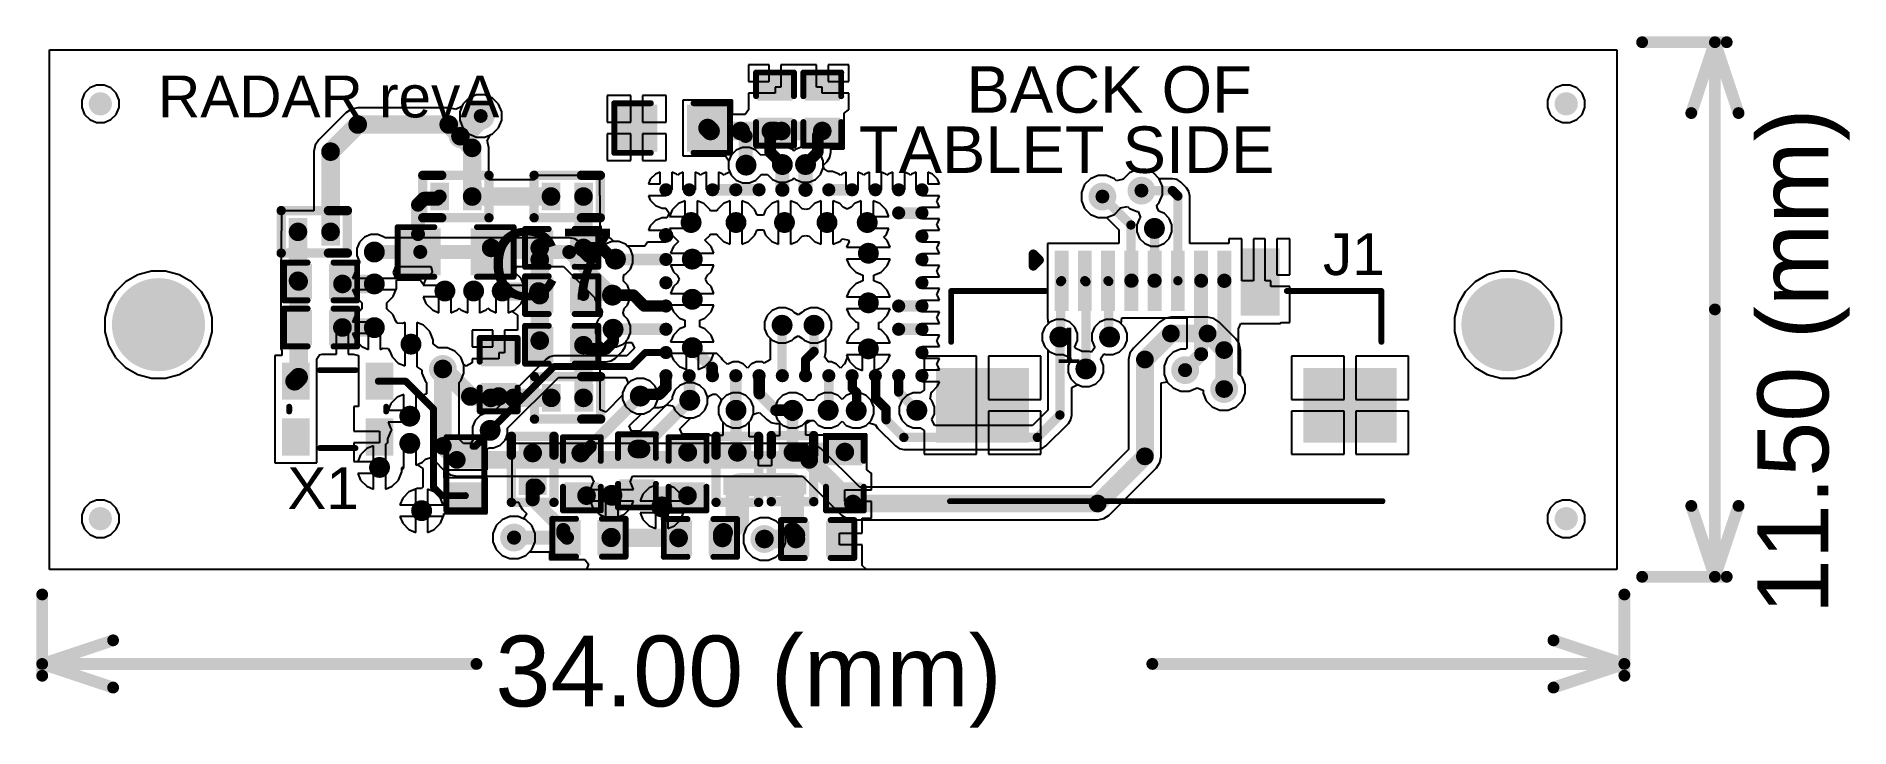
# Model space of a CAD drawing. Header units: millimetres. Extents: x -0.05 to 1.48, y -0.18 to 0.41.
import ezdxf

# ---------------------------------------------------------------- set-up
doc = ezdxf.new("R2010")
doc.units = ezdxf.units.MM
doc.header["$MEASUREMENT"] = 0
for name, color, linetype in [('BottomLayer', 5, 'Continuous'), ('BottomPaste', 16, 'Continuous'), ('BottomSolder', 6, 'Continuous'), ('Mechanical1', 6, 'Continuous'), ('MultiLayer', 9, 'Continuous'), ('PadHoleLayer', 156, 'Continuous'), ('TopLayer', 1, 'Continuous'), ('TopOverlay', 2, 'Continuous'), ('TopPaste', 8, 'Continuous'), ('TopSolder', 216, 'Continuous'), ('ViaHoleLayer', 16, 'Continuous')]:
    doc.layers.add(name, color=color, linetype=linetype)
doc.styles.add('Arial', font='arial.ttf', dxfattribs={"height": 0.2})

msp = doc.modelspace()

# ---------------------------------------------------------------- texts
at = {"layer": 'Mechanical1', "style": 'Arial'}
msp.add_text('11.50 (mm)', height=0.06, rotation=90, dxfattribs=at).set_placement((1.462, -0.081))
msp.add_text('34.00 (mm)', height=0.06, dxfattribs=at).set_placement((0.3342, -0.159))
at = {"layer": 'TopOverlay', "style": 'Arial'}
for s, height, p in [('BACK OF', 0.03937, (0.7328, 0.3438)), ('RADAR revA', 0.03543, (0.0488, 0.3398)), ('TABLET SIDE', 0.03937, (0.6418, 0.2928)), ('C7', 0.06, (0.3284, 0.1856)), ('J1', 0.0354, (1.0344, 0.2063)), ('X1', 0.03543, (0.1582, 0.0081))]:
    msp.add_text(s, height=height, dxfattribs=at).set_placement(p)

# ---------------------------------------------------------------- blocks, each defined once
blk = doc.blocks.new('C___0402_1')
at = {"layer": 'TopLayer'}
for points in [[(-0.0275, -0.0125), (-0.0275, 0.0125), (-0.0095, 0.0125), (-0.0095, -0.0125)], [(0.0095, -0.0125), (0.0095, 0.0125), (0.0275, 0.0125), (0.0275, -0.0125)]]:
    blk.add_hatch(color=1, dxfattribs=at).paths.add_polyline_path(points)
at = {"layer": 'TopPaste'}
for points in [[(-0.0275, -0.0125), (-0.0275, 0.0125), (-0.0095, 0.0125), (-0.0095, -0.0125)], [(0.0095, -0.0125), (0.0095, 0.0125), (0.0275, 0.0125), (0.0275, -0.0125)]]:
    blk.add_hatch(color=8, dxfattribs=at).paths.add_polyline_path(points)
at = {"layer": 'TopSolder'}
for points in [[(-0.0299, -0.0149), (-0.0299, 0.0149), (-0.0071, 0.0149), (-0.0071, -0.0149)], [(0.0071, -0.0149), (0.0071, 0.0149), (0.0299, 0.0149), (0.0299, -0.0149)]]:
    blk.add_hatch(color=216, dxfattribs=at).paths.add_polyline_path(points)
at = {"layer": 'TopOverlay', "const_width": 0.005}
for points in [[(-0.031, 0.016), (-0.031, -0.016)], [(-0.031, 0.016), (-0.011, 0.016)], [(0.011, 0.016), (0.031, 0.016)], [(0.031, 0.016), (0.031, -0.016)], [(-0.031, -0.016), (-0.011, -0.016)], [(0.011, -0.016), (0.031, -0.016)]]:
    blk.add_lwpolyline(points, dxfattribs=at)
at = {"layer": 'TopOverlay', "const_width": 0.0025}
for points in [[(-0.0323, 0.016, 1), (-0.0297, 0.016, 1)], [(-0.0323, 0.016, 1), (-0.0297, 0.016, 1)], [(-0.0123, 0.016, 1), (-0.0097, 0.016, 1)], [(0.0097, 0.016, 1), (0.0123, 0.016, 1)], [(0.0297, 0.016, 1), (0.0323, 0.016, 1)], [(0.0297, 0.016, 1), (0.0323, 0.016, 1)], [(-0.0323, -0.016, 1), (-0.0297, -0.016, 1)], [(-0.0323, -0.016, 1), (-0.0297, -0.016, 1)], [(-0.0123, -0.016, 1), (-0.0097, -0.016, 1)], [(0.0097, -0.016, 1), (0.0123, -0.016, 1)], [(0.0297, -0.016, 1), (0.0323, -0.016, 1)], [(0.0297, -0.016, 1), (0.0323, -0.016, 1)]]:
    blk.add_lwpolyline(points, format="xyb", close=True, dxfattribs=at)
blk = doc.blocks.new('C___0402_3')
at = {"layer": 'TopLayer'}
for points in [[(-0.0275, -0.0125), (-0.0275, 0.0125), (-0.0095, 0.0125), (-0.0095, -0.0125)], [(0.0095, -0.0125), (0.0095, 0.0125), (0.0275, 0.0125), (0.0275, -0.0125)]]:
    blk.add_hatch(color=1, dxfattribs=at).paths.add_polyline_path(points)
at = {"layer": 'TopPaste'}
for points in [[(-0.0275, -0.0125), (-0.0275, 0.0125), (-0.0095, 0.0125), (-0.0095, -0.0125)], [(0.0095, -0.0125), (0.0095, 0.0125), (0.0275, 0.0125), (0.0275, -0.0125)]]:
    blk.add_hatch(color=8, dxfattribs=at).paths.add_polyline_path(points)
at = {"layer": 'TopSolder'}
for points in [[(-0.0299, -0.0149), (-0.0299, 0.0149), (-0.0071, 0.0149), (-0.0071, -0.0149)], [(0.0071, -0.0149), (0.0071, 0.0149), (0.0299, 0.0149), (0.0299, -0.0149)]]:
    blk.add_hatch(color=216, dxfattribs=at).paths.add_polyline_path(points)
at = {"layer": 'TopOverlay', "const_width": 0.005}
for points in [[(-0.031, 0.016), (-0.011, 0.016)], [(-0.031, -0.016), (-0.031, 0.016)], [(0.011, 0.016), (0.031, 0.016)], [(0.031, -0.016), (0.031, 0.016)], [(-0.031, -0.016), (-0.011, -0.016)], [(0.011, -0.016), (0.031, -0.016)]]:
    blk.add_lwpolyline(points, dxfattribs=at)
at = {"layer": 'TopOverlay', "const_width": 0.0025}
for points in [[(-0.0323, 0.016, 1), (-0.0297, 0.016, 1)], [(-0.0323, 0.016, 1), (-0.0297, 0.016, 1)], [(-0.0123, 0.016, 1), (-0.0097, 0.016, 1)], [(0.0097, 0.016, 1), (0.0123, 0.016, 1)], [(0.0297, 0.016, 1), (0.0323, 0.016, 1)], [(0.0297, 0.016, 1), (0.0323, 0.016, 1)], [(-0.0323, -0.016, 1), (-0.0297, -0.016, 1)], [(-0.0323, -0.016, 1), (-0.0297, -0.016, 1)], [(-0.0123, -0.016, 1), (-0.0097, -0.016, 1)], [(0.0097, -0.016, 1), (0.0123, -0.016, 1)], [(0.0297, -0.016, 1), (0.0323, -0.016, 1)], [(0.0297, -0.016, 1), (0.0323, -0.016, 1)]]:
    blk.add_lwpolyline(points, format="xyb", close=True, dxfattribs=at)
blk = doc.blocks.new('C___0402_4')
at = {"layer": 'TopLayer'}
for points in [[(-0.0275, -0.0125), (-0.0275, 0.0125), (-0.0095, 0.0125), (-0.0095, -0.0125)], [(0.0095, -0.0125), (0.0095, 0.0125), (0.0275, 0.0125), (0.0275, -0.0125)]]:
    blk.add_hatch(color=1, dxfattribs=at).paths.add_polyline_path(points)
at = {"layer": 'TopPaste'}
for points in [[(-0.0275, -0.0125), (-0.0275, 0.0125), (-0.0095, 0.0125), (-0.0095, -0.0125)], [(0.0095, -0.0125), (0.0095, 0.0125), (0.0275, 0.0125), (0.0275, -0.0125)]]:
    blk.add_hatch(color=8, dxfattribs=at).paths.add_polyline_path(points)
at = {"layer": 'TopSolder'}
for points in [[(-0.0299, -0.0149), (-0.0299, 0.0149), (-0.0071, 0.0149), (-0.0071, -0.0149)], [(0.0071, -0.0149), (0.0071, 0.0149), (0.0299, 0.0149), (0.0299, -0.0149)]]:
    blk.add_hatch(color=216, dxfattribs=at).paths.add_polyline_path(points)
at = {"layer": 'TopOverlay', "const_width": 0.005}
for points in [[(-0.031, -0.016), (-0.031, 0.016)], [(-0.011, 0.016), (-0.031, 0.016)], [(0.031, 0.016), (0.011, 0.016)], [(0.031, -0.016), (0.031, 0.016)], [(-0.011, -0.016), (-0.031, -0.016)], [(0.031, -0.016), (0.011, -0.016)]]:
    blk.add_lwpolyline(points, dxfattribs=at)
at = {"layer": 'TopOverlay', "const_width": 0.0025}
for points in [[(-0.0323, 0.016, 1), (-0.0297, 0.016, 1)], [(-0.0323, 0.016, 1), (-0.0297, 0.016, 1)], [(-0.0123, 0.016, 1), (-0.0097, 0.016, 1)], [(0.0097, 0.016, 1), (0.0123, 0.016, 1)], [(0.0297, 0.016, 1), (0.0323, 0.016, 1)], [(0.0297, 0.016, 1), (0.0323, 0.016, 1)], [(-0.0323, -0.016, 1), (-0.0297, -0.016, 1)], [(-0.0323, -0.016, 1), (-0.0297, -0.016, 1)], [(-0.0123, -0.016, 1), (-0.0097, -0.016, 1)], [(0.0097, -0.016, 1), (0.0123, -0.016, 1)], [(0.0297, -0.016, 1), (0.0323, -0.016, 1)], [(0.0297, -0.016, 1), (0.0323, -0.016, 1)]]:
    blk.add_lwpolyline(points, format="xyb", close=True, dxfattribs=at)
blk = doc.blocks.new('C___0402_5')
at = {"layer": 'TopLayer'}
for points in [[(-0.0275, -0.0125), (-0.0275, 0.0125), (-0.0095, 0.0125), (-0.0095, -0.0125)], [(0.0095, -0.0125), (0.0095, 0.0125), (0.0275, 0.0125), (0.0275, -0.0125)]]:
    blk.add_hatch(color=1, dxfattribs=at).paths.add_polyline_path(points)
at = {"layer": 'TopPaste'}
for points in [[(-0.0275, -0.0125), (-0.0275, 0.0125), (-0.0095, 0.0125), (-0.0095, -0.0125)], [(0.0095, -0.0125), (0.0095, 0.0125), (0.0275, 0.0125), (0.0275, -0.0125)]]:
    blk.add_hatch(color=8, dxfattribs=at).paths.add_polyline_path(points)
at = {"layer": 'TopSolder'}
for points in [[(-0.0299, -0.0149), (-0.0299, 0.0149), (-0.0071, 0.0149), (-0.0071, -0.0149)], [(0.0071, -0.0149), (0.0071, 0.0149), (0.0299, 0.0149), (0.0299, -0.0149)]]:
    blk.add_hatch(color=216, dxfattribs=at).paths.add_polyline_path(points)
at = {"layer": 'TopOverlay', "const_width": 0.005}
for points in [[(-0.011, 0.016), (-0.031, 0.016)], [(-0.031, -0.016), (-0.031, 0.016)], [(0.031, 0.016), (0.011, 0.016)], [(0.031, -0.016), (0.031, 0.016)], [(-0.011, -0.016), (-0.031, -0.016)], [(0.031, -0.016), (0.011, -0.016)]]:
    blk.add_lwpolyline(points, dxfattribs=at)
at = {"layer": 'TopOverlay', "const_width": 0.0025}
for points in [[(-0.0323, 0.016, 1), (-0.0297, 0.016, 1)], [(-0.0323, 0.016, 1), (-0.0297, 0.016, 1)], [(-0.0123, 0.016, 1), (-0.0097, 0.016, 1)], [(0.0097, 0.016, 1), (0.0123, 0.016, 1)], [(0.0297, 0.016, 1), (0.0323, 0.016, 1)], [(0.0297, 0.016, 1), (0.0323, 0.016, 1)], [(-0.0323, -0.016, 1), (-0.0297, -0.016, 1)], [(-0.0323, -0.016, 1), (-0.0297, -0.016, 1)], [(-0.0123, -0.016, 1), (-0.0097, -0.016, 1)], [(0.0097, -0.016, 1), (0.0123, -0.016, 1)], [(0.0297, -0.016, 1), (0.0323, -0.016, 1)], [(0.0297, -0.016, 1), (0.0323, -0.016, 1)]]:
    blk.add_lwpolyline(points, format="xyb", close=True, dxfattribs=at)
blk = doc.blocks.new('C___0402_6')
at = {"layer": 'TopLayer'}
for points in [[(-0.0275, -0.0125), (-0.0275, 0.0125), (-0.0095, 0.0125), (-0.0095, -0.0125)], [(0.0095, -0.0125), (0.0095, 0.0125), (0.0275, 0.0125), (0.0275, -0.0125)]]:
    blk.add_hatch(color=1, dxfattribs=at).paths.add_polyline_path(points)
at = {"layer": 'TopPaste'}
for points in [[(-0.0275, -0.0125), (-0.0275, 0.0125), (-0.0095, 0.0125), (-0.0095, -0.0125)], [(0.0095, -0.0125), (0.0095, 0.0125), (0.0275, 0.0125), (0.0275, -0.0125)]]:
    blk.add_hatch(color=8, dxfattribs=at).paths.add_polyline_path(points)
at = {"layer": 'TopSolder'}
for points in [[(-0.0299, -0.0149), (-0.0299, 0.0149), (-0.0071, 0.0149), (-0.0071, -0.0149)], [(0.0071, -0.0149), (0.0071, 0.0149), (0.0299, 0.0149), (0.0299, -0.0149)]]:
    blk.add_hatch(color=216, dxfattribs=at).paths.add_polyline_path(points)
at = {"layer": 'TopOverlay', "const_width": 0.005}
for points in [[(-0.031, 0.016), (-0.031, -0.016)], [(-0.031, 0.016), (-0.011, 0.016)], [(0.011, 0.016), (0.031, 0.016)], [(0.031, 0.016), (0.031, -0.016)], [(-0.031, -0.016), (-0.011, -0.016)], [(0.011, -0.016), (0.031, -0.016)]]:
    blk.add_lwpolyline(points, dxfattribs=at)
at = {"layer": 'TopOverlay', "const_width": 0.0025}
for points in [[(-0.0323, 0.016, 1), (-0.0297, 0.016, 1)], [(-0.0323, 0.016, 1), (-0.0297, 0.016, 1)], [(-0.0123, 0.016, 1), (-0.0097, 0.016, 1)], [(0.0097, 0.016, 1), (0.0123, 0.016, 1)], [(0.0297, 0.016, 1), (0.0323, 0.016, 1)], [(0.0297, 0.016, 1), (0.0323, 0.016, 1)], [(-0.0323, -0.016, 1), (-0.0297, -0.016, 1)], [(-0.0323, -0.016, 1), (-0.0297, -0.016, 1)], [(-0.0123, -0.016, 1), (-0.0097, -0.016, 1)], [(0.0097, -0.016, 1), (0.0123, -0.016, 1)], [(0.0297, -0.016, 1), (0.0323, -0.016, 1)], [(0.0297, -0.016, 1), (0.0323, -0.016, 1)]]:
    blk.add_lwpolyline(points, format="xyb", close=True, dxfattribs=at)
blk = doc.blocks.new('C___0402_7')
at = {"layer": 'TopLayer'}
for points in [[(-0.0275, -0.0125), (-0.0275, 0.0125), (-0.0095, 0.0125), (-0.0095, -0.0125)], [(0.0095, -0.0125), (0.0095, 0.0125), (0.0275, 0.0125), (0.0275, -0.0125)]]:
    blk.add_hatch(color=1, dxfattribs=at).paths.add_polyline_path(points)
at = {"layer": 'TopPaste'}
for points in [[(-0.0275, -0.0125), (-0.0275, 0.0125), (-0.0095, 0.0125), (-0.0095, -0.0125)], [(0.0095, -0.0125), (0.0095, 0.0125), (0.0275, 0.0125), (0.0275, -0.0125)]]:
    blk.add_hatch(color=8, dxfattribs=at).paths.add_polyline_path(points)
at = {"layer": 'TopSolder'}
for points in [[(-0.0299, -0.0149), (-0.0299, 0.0149), (-0.0071, 0.0149), (-0.0071, -0.0149)], [(0.0071, -0.0149), (0.0071, 0.0149), (0.0299, 0.0149), (0.0299, -0.0149)]]:
    blk.add_hatch(color=216, dxfattribs=at).paths.add_polyline_path(points)
at = {"layer": 'TopOverlay', "const_width": 0.005}
for points in [[(-0.031, 0.016), (-0.031, -0.016)], [(-0.031, 0.016), (-0.011, 0.016)], [(0.011, 0.016), (0.031, 0.016)], [(0.031, 0.016), (0.031, -0.016)], [(-0.031, -0.016), (-0.011, -0.016)], [(0.011, -0.016), (0.031, -0.016)]]:
    blk.add_lwpolyline(points, dxfattribs=at)
at = {"layer": 'TopOverlay', "const_width": 0.0025}
for points in [[(-0.0323, 0.016, 1), (-0.0297, 0.016, 1)], [(-0.0323, 0.016, 1), (-0.0297, 0.016, 1)], [(-0.0123, 0.016, 1), (-0.0097, 0.016, 1)], [(0.0097, 0.016, 1), (0.0123, 0.016, 1)], [(0.0297, 0.016, 1), (0.0323, 0.016, 1)], [(0.0297, 0.016, 1), (0.0323, 0.016, 1)], [(-0.0323, -0.016, 1), (-0.0297, -0.016, 1)], [(-0.0323, -0.016, 1), (-0.0297, -0.016, 1)], [(-0.0123, -0.016, 1), (-0.0097, -0.016, 1)], [(0.0097, -0.016, 1), (0.0123, -0.016, 1)], [(0.0297, -0.016, 1), (0.0323, -0.016, 1)], [(0.0297, -0.016, 1), (0.0323, -0.016, 1)]]:
    blk.add_lwpolyline(points, format="xyb", close=True, dxfattribs=at)
blk = doc.blocks.new('C___0402_8')
at = {"layer": 'TopLayer'}
for points in [[(-0.0275, -0.0125), (-0.0275, 0.0125), (-0.0095, 0.0125), (-0.0095, -0.0125)], [(0.0095, -0.0125), (0.0095, 0.0125), (0.0275, 0.0125), (0.0275, -0.0125)]]:
    blk.add_hatch(color=1, dxfattribs=at).paths.add_polyline_path(points)
at = {"layer": 'TopPaste'}
for points in [[(-0.0275, -0.0125), (-0.0275, 0.0125), (-0.0095, 0.0125), (-0.0095, -0.0125)], [(0.0095, -0.0125), (0.0095, 0.0125), (0.0275, 0.0125), (0.0275, -0.0125)]]:
    blk.add_hatch(color=8, dxfattribs=at).paths.add_polyline_path(points)
at = {"layer": 'TopSolder'}
for points in [[(-0.0299, -0.0149), (-0.0299, 0.0149), (-0.0071, 0.0149), (-0.0071, -0.0149)], [(0.0071, -0.0149), (0.0071, 0.0149), (0.0299, 0.0149), (0.0299, -0.0149)]]:
    blk.add_hatch(color=216, dxfattribs=at).paths.add_polyline_path(points)
at = {"layer": 'TopOverlay', "const_width": 0.005}
for points in [[(-0.011, 0.016), (-0.031, 0.016)], [(-0.031, -0.016), (-0.031, 0.016)], [(0.031, 0.016), (0.011, 0.016)], [(0.031, -0.016), (0.031, 0.016)], [(-0.011, -0.016), (-0.031, -0.016)], [(0.031, -0.016), (0.011, -0.016)]]:
    blk.add_lwpolyline(points, dxfattribs=at)
at = {"layer": 'TopOverlay', "const_width": 0.0025}
for points in [[(-0.0323, 0.016, 1), (-0.0297, 0.016, 1)], [(-0.0323, 0.016, 1), (-0.0297, 0.016, 1)], [(-0.0123, 0.016, 1), (-0.0097, 0.016, 1)], [(0.0097, 0.016, 1), (0.0123, 0.016, 1)], [(0.0297, 0.016, 1), (0.0323, 0.016, 1)], [(0.0297, 0.016, 1), (0.0323, 0.016, 1)], [(-0.0323, -0.016, 1), (-0.0297, -0.016, 1)], [(-0.0323, -0.016, 1), (-0.0297, -0.016, 1)], [(-0.0123, -0.016, 1), (-0.0097, -0.016, 1)], [(0.0097, -0.016, 1), (0.0123, -0.016, 1)], [(0.0297, -0.016, 1), (0.0323, -0.016, 1)], [(0.0297, -0.016, 1), (0.0323, -0.016, 1)]]:
    blk.add_lwpolyline(points, format="xyb", close=True, dxfattribs=at)
blk = doc.blocks.new('C___0402_9')
at = {"layer": 'TopLayer'}
for points in [[(-0.0275, -0.0125), (-0.0275, 0.0125), (-0.0095, 0.0125), (-0.0095, -0.0125)], [(0.0095, -0.0125), (0.0095, 0.0125), (0.0275, 0.0125), (0.0275, -0.0125)]]:
    blk.add_hatch(color=1, dxfattribs=at).paths.add_polyline_path(points)
at = {"layer": 'TopPaste'}
for points in [[(-0.0275, -0.0125), (-0.0275, 0.0125), (-0.0095, 0.0125), (-0.0095, -0.0125)], [(0.0095, -0.0125), (0.0095, 0.0125), (0.0275, 0.0125), (0.0275, -0.0125)]]:
    blk.add_hatch(color=8, dxfattribs=at).paths.add_polyline_path(points)
at = {"layer": 'TopSolder'}
for points in [[(-0.0299, -0.0149), (-0.0299, 0.0149), (-0.0071, 0.0149), (-0.0071, -0.0149)], [(0.0071, -0.0149), (0.0071, 0.0149), (0.0299, 0.0149), (0.0299, -0.0149)]]:
    blk.add_hatch(color=216, dxfattribs=at).paths.add_polyline_path(points)
at = {"layer": 'TopOverlay', "const_width": 0.005}
for points in [[(-0.011, 0.016), (-0.031, 0.016)], [(-0.031, 0.016), (-0.031, -0.016)], [(0.031, 0.016), (0.011, 0.016)], [(0.031, 0.016), (0.031, -0.016)], [(-0.011, -0.016), (-0.031, -0.016)], [(0.031, -0.016), (0.011, -0.016)]]:
    blk.add_lwpolyline(points, dxfattribs=at)
at = {"layer": 'TopOverlay', "const_width": 0.0025}
for points in [[(-0.0323, 0.016, 1), (-0.0297, 0.016, 1)], [(-0.0323, 0.016, 1), (-0.0297, 0.016, 1)], [(-0.0123, 0.016, 1), (-0.0097, 0.016, 1)], [(0.0097, 0.016, 1), (0.0123, 0.016, 1)], [(0.0297, 0.016, 1), (0.0323, 0.016, 1)], [(0.0297, 0.016, 1), (0.0323, 0.016, 1)], [(-0.0323, -0.016, 1), (-0.0297, -0.016, 1)], [(-0.0323, -0.016, 1), (-0.0297, -0.016, 1)], [(-0.0123, -0.016, 1), (-0.0097, -0.016, 1)], [(0.0097, -0.016, 1), (0.0123, -0.016, 1)], [(0.0297, -0.016, 1), (0.0323, -0.016, 1)], [(0.0297, -0.016, 1), (0.0323, -0.016, 1)]]:
    blk.add_lwpolyline(points, format="xyb", close=True, dxfattribs=at)
blk = doc.blocks.new('C___0402_10')
at = {"layer": 'TopLayer'}
for points in [[(-0.0275, -0.0125), (-0.0275, 0.0125), (-0.0095, 0.0125), (-0.0095, -0.0125)], [(0.0095, -0.0125), (0.0095, 0.0125), (0.0275, 0.0125), (0.0275, -0.0125)]]:
    blk.add_hatch(color=1, dxfattribs=at).paths.add_polyline_path(points)
at = {"layer": 'TopPaste'}
for points in [[(-0.0275, -0.0125), (-0.0275, 0.0125), (-0.0095, 0.0125), (-0.0095, -0.0125)], [(0.0095, -0.0125), (0.0095, 0.0125), (0.0275, 0.0125), (0.0275, -0.0125)]]:
    blk.add_hatch(color=8, dxfattribs=at).paths.add_polyline_path(points)
at = {"layer": 'TopSolder'}
for points in [[(-0.0299, -0.0149), (-0.0299, 0.0149), (-0.0071, 0.0149), (-0.0071, -0.0149)], [(0.0071, -0.0149), (0.0071, 0.0149), (0.0299, 0.0149), (0.0299, -0.0149)]]:
    blk.add_hatch(color=216, dxfattribs=at).paths.add_polyline_path(points)
at = {"layer": 'TopOverlay', "const_width": 0.005}
for points in [[(-0.031, 0.016), (-0.031, -0.016)], [(-0.011, 0.016), (-0.031, 0.016)], [(0.031, 0.016), (0.011, 0.016)], [(0.031, 0.016), (0.031, -0.016)], [(-0.011, -0.016), (-0.031, -0.016)], [(0.031, -0.016), (0.011, -0.016)]]:
    blk.add_lwpolyline(points, dxfattribs=at)
at = {"layer": 'TopOverlay', "const_width": 0.0025}
for points in [[(-0.0323, 0.016, 1), (-0.0297, 0.016, 1)], [(-0.0323, 0.016, 1), (-0.0297, 0.016, 1)], [(-0.0123, 0.016, 1), (-0.0097, 0.016, 1)], [(0.0097, 0.016, 1), (0.0123, 0.016, 1)], [(0.0297, 0.016, 1), (0.0323, 0.016, 1)], [(0.0297, 0.016, 1), (0.0323, 0.016, 1)], [(-0.0323, -0.016, 1), (-0.0297, -0.016, 1)], [(-0.0323, -0.016, 1), (-0.0297, -0.016, 1)], [(-0.0123, -0.016, 1), (-0.0097, -0.016, 1)], [(0.0097, -0.016, 1), (0.0123, -0.016, 1)], [(0.0297, -0.016, 1), (0.0323, -0.016, 1)], [(0.0297, -0.016, 1), (0.0323, -0.016, 1)]]:
    blk.add_lwpolyline(points, format="xyb", close=True, dxfattribs=at)
blk = doc.blocks.new('C___0402_11')
at = {"layer": 'TopLayer'}
for points in [[(-0.0275, -0.0125), (-0.0275, 0.0125), (-0.0095, 0.0125), (-0.0095, -0.0125)], [(0.0095, -0.0125), (0.0095, 0.0125), (0.0275, 0.0125), (0.0275, -0.0125)]]:
    blk.add_hatch(color=1, dxfattribs=at).paths.add_polyline_path(points)
at = {"layer": 'TopPaste'}
for points in [[(-0.0275, -0.0125), (-0.0275, 0.0125), (-0.0095, 0.0125), (-0.0095, -0.0125)], [(0.0095, -0.0125), (0.0095, 0.0125), (0.0275, 0.0125), (0.0275, -0.0125)]]:
    blk.add_hatch(color=8, dxfattribs=at).paths.add_polyline_path(points)
at = {"layer": 'TopSolder'}
for points in [[(-0.0299, -0.0149), (-0.0299, 0.0149), (-0.0071, 0.0149), (-0.0071, -0.0149)], [(0.0071, -0.0149), (0.0071, 0.0149), (0.0299, 0.0149), (0.0299, -0.0149)]]:
    blk.add_hatch(color=216, dxfattribs=at).paths.add_polyline_path(points)
at = {"layer": 'TopOverlay', "const_width": 0.005}
for points in [[(-0.031, 0.016), (-0.031, -0.016)], [(-0.011, 0.016), (-0.031, 0.016)], [(0.031, 0.016), (0.011, 0.016)], [(0.031, 0.016), (0.031, -0.016)], [(-0.011, -0.016), (-0.031, -0.016)], [(0.031, -0.016), (0.011, -0.016)]]:
    blk.add_lwpolyline(points, dxfattribs=at)
at = {"layer": 'TopOverlay', "const_width": 0.0025}
for points in [[(-0.0323, 0.016, 1), (-0.0297, 0.016, 1)], [(-0.0323, 0.016, 1), (-0.0297, 0.016, 1)], [(-0.0123, 0.016, 1), (-0.0097, 0.016, 1)], [(0.0097, 0.016, 1), (0.0123, 0.016, 1)], [(0.0297, 0.016, 1), (0.0323, 0.016, 1)], [(0.0297, 0.016, 1), (0.0323, 0.016, 1)], [(-0.0323, -0.016, 1), (-0.0297, -0.016, 1)], [(-0.0323, -0.016, 1), (-0.0297, -0.016, 1)], [(-0.0123, -0.016, 1), (-0.0097, -0.016, 1)], [(0.0097, -0.016, 1), (0.0123, -0.016, 1)], [(0.0297, -0.016, 1), (0.0323, -0.016, 1)], [(0.0297, -0.016, 1), (0.0323, -0.016, 1)]]:
    blk.add_lwpolyline(points, format="xyb", close=True, dxfattribs=at)
blk = doc.blocks.new('C___0402_12')
at = {"layer": 'TopLayer'}
for points in [[(-0.0275, -0.0125), (-0.0275, 0.0125), (-0.0095, 0.0125), (-0.0095, -0.0125)], [(0.0095, -0.0125), (0.0095, 0.0125), (0.0275, 0.0125), (0.0275, -0.0125)]]:
    blk.add_hatch(color=1, dxfattribs=at).paths.add_polyline_path(points)
at = {"layer": 'TopPaste'}
for points in [[(-0.0275, -0.0125), (-0.0275, 0.0125), (-0.0095, 0.0125), (-0.0095, -0.0125)], [(0.0095, -0.0125), (0.0095, 0.0125), (0.0275, 0.0125), (0.0275, -0.0125)]]:
    blk.add_hatch(color=8, dxfattribs=at).paths.add_polyline_path(points)
at = {"layer": 'TopSolder'}
for points in [[(-0.0299, -0.0149), (-0.0299, 0.0149), (-0.0071, 0.0149), (-0.0071, -0.0149)], [(0.0071, -0.0149), (0.0071, 0.0149), (0.0299, 0.0149), (0.0299, -0.0149)]]:
    blk.add_hatch(color=216, dxfattribs=at).paths.add_polyline_path(points)
at = {"layer": 'TopOverlay', "const_width": 0.005}
for points in [[(-0.031, 0.016), (-0.031, -0.016)], [(-0.011, 0.016), (-0.031, 0.016)], [(0.031, 0.016), (0.011, 0.016)], [(0.031, 0.016), (0.031, -0.016)], [(-0.011, -0.016), (-0.031, -0.016)], [(0.031, -0.016), (0.011, -0.016)]]:
    blk.add_lwpolyline(points, dxfattribs=at)
at = {"layer": 'TopOverlay', "const_width": 0.0025}
for points in [[(-0.0323, 0.016, 1), (-0.0297, 0.016, 1)], [(-0.0323, 0.016, 1), (-0.0297, 0.016, 1)], [(-0.0123, 0.016, 1), (-0.0097, 0.016, 1)], [(0.0097, 0.016, 1), (0.0123, 0.016, 1)], [(0.0297, 0.016, 1), (0.0323, 0.016, 1)], [(0.0297, 0.016, 1), (0.0323, 0.016, 1)], [(-0.0323, -0.016, 1), (-0.0297, -0.016, 1)], [(-0.0323, -0.016, 1), (-0.0297, -0.016, 1)], [(-0.0123, -0.016, 1), (-0.0097, -0.016, 1)], [(0.0097, -0.016, 1), (0.0123, -0.016, 1)], [(0.0297, -0.016, 1), (0.0323, -0.016, 1)], [(0.0297, -0.016, 1), (0.0323, -0.016, 1)]]:
    blk.add_lwpolyline(points, format="xyb", close=True, dxfattribs=at)
blk = doc.blocks.new('C___0402_13')
at = {"layer": 'TopLayer'}
for points in [[(-0.0275, -0.0125), (-0.0275, 0.0125), (-0.0095, 0.0125), (-0.0095, -0.0125)], [(0.0095, -0.0125), (0.0095, 0.0125), (0.0275, 0.0125), (0.0275, -0.0125)]]:
    blk.add_hatch(color=1, dxfattribs=at).paths.add_polyline_path(points)
at = {"layer": 'TopPaste'}
for points in [[(-0.0275, -0.0125), (-0.0275, 0.0125), (-0.0095, 0.0125), (-0.0095, -0.0125)], [(0.0095, -0.0125), (0.0095, 0.0125), (0.0275, 0.0125), (0.0275, -0.0125)]]:
    blk.add_hatch(color=8, dxfattribs=at).paths.add_polyline_path(points)
at = {"layer": 'TopSolder'}
for points in [[(-0.0299, -0.0149), (-0.0299, 0.0149), (-0.0071, 0.0149), (-0.0071, -0.0149)], [(0.0071, -0.0149), (0.0071, 0.0149), (0.0299, 0.0149), (0.0299, -0.0149)]]:
    blk.add_hatch(color=216, dxfattribs=at).paths.add_polyline_path(points)
at = {"layer": 'TopOverlay', "const_width": 0.005}
for points in [[(-0.011, 0.016), (-0.031, 0.016)], [(-0.031, 0.016), (-0.031, -0.016)], [(0.031, 0.016), (0.011, 0.016)], [(0.031, 0.016), (0.031, -0.016)], [(-0.011, -0.016), (-0.031, -0.016)], [(0.031, -0.016), (0.011, -0.016)]]:
    blk.add_lwpolyline(points, dxfattribs=at)
at = {"layer": 'TopOverlay', "const_width": 0.0025}
for points in [[(-0.0323, 0.016, 1), (-0.0297, 0.016, 1)], [(-0.0323, 0.016, 1), (-0.0297, 0.016, 1)], [(-0.0123, 0.016, 1), (-0.0097, 0.016, 1)], [(0.0097, 0.016, 1), (0.0123, 0.016, 1)], [(0.0297, 0.016, 1), (0.0323, 0.016, 1)], [(0.0297, 0.016, 1), (0.0323, 0.016, 1)], [(-0.0323, -0.016, 1), (-0.0297, -0.016, 1)], [(-0.0323, -0.016, 1), (-0.0297, -0.016, 1)], [(-0.0123, -0.016, 1), (-0.0097, -0.016, 1)], [(0.0097, -0.016, 1), (0.0123, -0.016, 1)], [(0.0297, -0.016, 1), (0.0323, -0.016, 1)], [(0.0297, -0.016, 1), (0.0323, -0.016, 1)]]:
    blk.add_lwpolyline(points, format="xyb", close=True, dxfattribs=at)
blk = doc.blocks.new('KC2016K_14')
at = {"layer": 'TopLayer'}
for points in [[(-0.0472, 0.0394), (-0.0236, 0.0394), (-0.0236, 0.0079), (-0.0472, 0.0079)], [(0.0236, 0.0394), (0.0472, 0.0394), (0.0472, 0.0079), (0.0236, 0.0079)], [(-0.0472, -0.0079), (-0.0236, -0.0079), (-0.0236, -0.0394), (-0.0472, -0.0394)], [(0.0236, -0.0079), (0.0472, -0.0079), (0.0472, -0.0394), (0.0236, -0.0394)]]:
    blk.add_hatch(color=1, dxfattribs=at).paths.add_polyline_path(points)
at = {"layer": 'TopPaste'}
for points in [[(-0.0472, 0.0394), (-0.0236, 0.0394), (-0.0236, 0.0079), (-0.0472, 0.0079)], [(0.0236, 0.0394), (0.0472, 0.0394), (0.0472, 0.0079), (0.0236, 0.0079)], [(-0.0472, -0.0079), (-0.0236, -0.0079), (-0.0236, -0.0394), (-0.0472, -0.0394)], [(0.0236, -0.0079), (0.0472, -0.0079), (0.0472, -0.0394), (0.0236, -0.0394)]]:
    blk.add_hatch(color=8, dxfattribs=at).paths.add_polyline_path(points)
at = {"layer": 'TopSolder'}
for points in [[(-0.0472, 0.0394), (-0.0236, 0.0394), (-0.0236, 0.0079), (-0.0472, 0.0079)], [(0.0236, 0.0394), (0.0472, 0.0394), (0.0472, 0.0079), (0.0236, 0.0079)], [(-0.0472, -0.0079), (-0.0236, -0.0079), (-0.0236, -0.0394), (-0.0472, -0.0394)], [(0.0236, -0.0079), (0.0472, -0.0079), (0.0472, -0.0394), (0.0236, -0.0394)]]:
    blk.add_hatch(color=216, dxfattribs=at).paths.add_polyline_path(points)
at = {"layer": 'TopOverlay', "const_width": 0.005}
for points in [[(-0.015, 0.033), (0.015, 0.033)], [(-0.041, -0.002), (-0.041, 0.002)], [(0.041, -0.002), (0.041, 0.002)], [(-0.015, -0.033), (0.015, -0.033)]]:
    blk.add_lwpolyline(points, dxfattribs=at)
at = {"layer": 'TopOverlay', "const_width": 0.0025}
for points in [[(-0.0163, 0.033, 1), (-0.0138, 0.033, 1)], [(0.0138, 0.033, 1), (0.0163, 0.033, 1)], [(-0.0423, 0.002, 1), (-0.0398, 0.002, 1)], [(-0.0423, -0.002, 1), (-0.0398, -0.002, 1)], [(0.0398, 0.002, 1), (0.0423, 0.002, 1)], [(0.0398, -0.002, 1), (0.0423, -0.002, 1)], [(-0.0163, -0.033, 1), (-0.0138, -0.033, 1)], [(0.0138, -0.033, 1), (0.0163, -0.033, 1)]]:
    blk.add_lwpolyline(points, format="xyb", close=True, dxfattribs=at)
blk = doc.blocks.new('_____2____40_B_15')
at = {"layer": 'BottomLayer'}
h = blk.add_hatch(color=5, dxfattribs=at)
edge = h.paths.add_edge_path()
edge.add_arc((-0.1083, 0.0787), 0.00561, 0, 360)
h = blk.add_hatch(color=5, dxfattribs=at)
edge = h.paths.add_edge_path()
edge.add_arc((-0.0886, 0.0787), 0.00561, 0, 360)
h = blk.add_hatch(color=5, dxfattribs=at)
edge = h.paths.add_edge_path()
edge.add_arc((-0.0689, 0.0787), 0.00561, 0, 360)
h = blk.add_hatch(color=5, dxfattribs=at)
edge = h.paths.add_edge_path()
edge.add_arc((-0.0492, 0.0787), 0.00561, 0, 360)
h = blk.add_hatch(color=5, dxfattribs=at)
edge = h.paths.add_edge_path()
edge.add_arc((-0.0295, 0.0787), 0.00561, 0, 360)
h = blk.add_hatch(color=5, dxfattribs=at)
edge = h.paths.add_edge_path()
edge.add_arc((-0.0098, 0.0787), 0.00561, 0, 360)
h = blk.add_hatch(color=5, dxfattribs=at)
edge = h.paths.add_edge_path()
edge.add_arc((0.0098, 0.0787), 0.00561, 0, 360)
h = blk.add_hatch(color=5, dxfattribs=at)
edge = h.paths.add_edge_path()
edge.add_arc((0.0295, 0.0787), 0.00561, 0, 360)
h = blk.add_hatch(color=5, dxfattribs=at)
edge = h.paths.add_edge_path()
edge.add_arc((0.0492, 0.0787), 0.00561, 0, 360)
h = blk.add_hatch(color=5, dxfattribs=at)
edge = h.paths.add_edge_path()
edge.add_arc((0.0689, 0.0787), 0.00561, 0, 360)
h = blk.add_hatch(color=5, dxfattribs=at)
edge = h.paths.add_edge_path()
edge.add_arc((0.0886, 0.0787), 0.00561, 0, 360)
h = blk.add_hatch(color=5, dxfattribs=at)
edge = h.paths.add_edge_path()
edge.add_arc((0.1083, 0.0787), 0.00561, 0, 360)
h = blk.add_hatch(color=5, dxfattribs=at)
edge = h.paths.add_edge_path()
edge.add_arc((-0.1083, 0.0591), 0.00561, 0, 360)
h = blk.add_hatch(color=5, dxfattribs=at)
edge = h.paths.add_edge_path()
edge.add_arc((0.1083, 0.0591), 0.00561, 0, 360)
h = blk.add_hatch(color=5, dxfattribs=at)
edge = h.paths.add_edge_path()
edge.add_arc((-0.1083, 0.0394), 0.00561, 0, 360)
h = blk.add_hatch(color=5, dxfattribs=at)
edge = h.paths.add_edge_path()
edge.add_arc((-0.0886, 0.0394), 0.00561, 0, 360)
h = blk.add_hatch(color=5, dxfattribs=at)
edge = h.paths.add_edge_path()
edge.add_arc((0.1083, 0.0394), 0.00561, 0, 360)
h = blk.add_hatch(color=5, dxfattribs=at)
edge = h.paths.add_edge_path()
edge.add_arc((-0.1083, 0.0197), 0.00561, 0, 360)
h = blk.add_hatch(color=5, dxfattribs=at)
edge = h.paths.add_edge_path()
edge.add_arc((-0.0886, 0.0197), 0.00561, 0, 360)
h = blk.add_hatch(color=5, dxfattribs=at)
edge = h.paths.add_edge_path()
edge.add_arc((0.1083, 0.0197), 0.00561, 0, 360)
h = blk.add_hatch(color=5, dxfattribs=at)
edge = h.paths.add_edge_path()
edge.add_arc((-0.1083, 0), 0.00561, 0, 360)
h = blk.add_hatch(color=5, dxfattribs=at)
edge = h.paths.add_edge_path()
edge.add_arc((0.1083, 0), 0.00561, 0, 360)
h = blk.add_hatch(color=5, dxfattribs=at)
edge = h.paths.add_edge_path()
edge.add_arc((-0.1083, -0.0197), 0.00561, 0, 360)
h = blk.add_hatch(color=5, dxfattribs=at)
edge = h.paths.add_edge_path()
edge.add_arc((0.1083, -0.0197), 0.00561, 0, 360)
h = blk.add_hatch(color=5, dxfattribs=at)
edge = h.paths.add_edge_path()
edge.add_arc((-0.1083, -0.0394), 0.00561, 0, 360)
h = blk.add_hatch(color=5, dxfattribs=at)
edge = h.paths.add_edge_path()
edge.add_arc((0.1083, -0.0394), 0.00561, 0, 360)
h = blk.add_hatch(color=5, dxfattribs=at)
edge = h.paths.add_edge_path()
edge.add_arc((-0.1083, -0.0591), 0.00561, 0, 360)
h = blk.add_hatch(color=5, dxfattribs=at)
edge = h.paths.add_edge_path()
edge.add_arc((-0.0886, -0.0591), 0.00561, 0, 360)
h = blk.add_hatch(color=5, dxfattribs=at)
edge = h.paths.add_edge_path()
edge.add_arc((-0.1083, -0.0787), 0.00561, 0, 360)
h = blk.add_hatch(color=5, dxfattribs=at)
edge = h.paths.add_edge_path()
edge.add_arc((-0.0886, -0.0787), 0.00561, 0, 360)
h = blk.add_hatch(color=5, dxfattribs=at)
edge = h.paths.add_edge_path()
edge.add_arc((-0.0689, -0.0787), 0.00561, 0, 360)
h = blk.add_hatch(color=5, dxfattribs=at)
edge = h.paths.add_edge_path()
edge.add_arc((-0.0492, -0.0787), 0.00561, 0, 360)
h = blk.add_hatch(color=5, dxfattribs=at)
edge = h.paths.add_edge_path()
edge.add_arc((-0.0295, -0.0787), 0.00561, 0, 360)
h = blk.add_hatch(color=5, dxfattribs=at)
edge = h.paths.add_edge_path()
edge.add_arc((-0.0098, -0.0787), 0.00561, 0, 360)
h = blk.add_hatch(color=5, dxfattribs=at)
edge = h.paths.add_edge_path()
edge.add_arc((0.0098, -0.0787), 0.00561, 0, 360)
h = blk.add_hatch(color=5, dxfattribs=at)
edge = h.paths.add_edge_path()
edge.add_arc((0.0295, -0.0787), 0.00561, 0, 360)
h = blk.add_hatch(color=5, dxfattribs=at)
edge = h.paths.add_edge_path()
edge.add_arc((0.0492, -0.0787), 0.00561, 0, 360)
h = blk.add_hatch(color=5, dxfattribs=at)
edge = h.paths.add_edge_path()
edge.add_arc((0.0689, -0.0787), 0.00561, 0, 360)
h = blk.add_hatch(color=5, dxfattribs=at)
edge = h.paths.add_edge_path()
edge.add_arc((0.0886, -0.0787), 0.00561, 0, 360)
h = blk.add_hatch(color=5, dxfattribs=at)
edge = h.paths.add_edge_path()
edge.add_arc((0.1083, -0.0787), 0.00561, 0, 360)
at = {"layer": 'BottomPaste'}
h = blk.add_hatch(color=16, dxfattribs=at)
edge = h.paths.add_edge_path()
edge.add_arc((-0.1083, 0.0787), 0.00561, 0, 360)
h = blk.add_hatch(color=16, dxfattribs=at)
edge = h.paths.add_edge_path()
edge.add_arc((-0.0886, 0.0787), 0.00561, 0, 360)
h = blk.add_hatch(color=16, dxfattribs=at)
edge = h.paths.add_edge_path()
edge.add_arc((-0.0689, 0.0787), 0.00561, 0, 360)
h = blk.add_hatch(color=16, dxfattribs=at)
edge = h.paths.add_edge_path()
edge.add_arc((-0.0492, 0.0787), 0.00561, 0, 360)
h = blk.add_hatch(color=16, dxfattribs=at)
edge = h.paths.add_edge_path()
edge.add_arc((-0.0295, 0.0787), 0.00561, 0, 360)
h = blk.add_hatch(color=16, dxfattribs=at)
edge = h.paths.add_edge_path()
edge.add_arc((-0.0098, 0.0787), 0.00561, 0, 360)
h = blk.add_hatch(color=16, dxfattribs=at)
edge = h.paths.add_edge_path()
edge.add_arc((0.0098, 0.0787), 0.00561, 0, 360)
h = blk.add_hatch(color=16, dxfattribs=at)
edge = h.paths.add_edge_path()
edge.add_arc((0.0295, 0.0787), 0.00561, 0, 360)
h = blk.add_hatch(color=16, dxfattribs=at)
edge = h.paths.add_edge_path()
edge.add_arc((0.0492, 0.0787), 0.00561, 0, 360)
h = blk.add_hatch(color=16, dxfattribs=at)
edge = h.paths.add_edge_path()
edge.add_arc((0.0689, 0.0787), 0.00561, 0, 360)
h = blk.add_hatch(color=16, dxfattribs=at)
edge = h.paths.add_edge_path()
edge.add_arc((0.0886, 0.0787), 0.00561, 0, 360)
h = blk.add_hatch(color=16, dxfattribs=at)
edge = h.paths.add_edge_path()
edge.add_arc((0.1083, 0.0787), 0.00561, 0, 360)
h = blk.add_hatch(color=16, dxfattribs=at)
edge = h.paths.add_edge_path()
edge.add_arc((-0.1083, 0.0591), 0.00561, 0, 360)
h = blk.add_hatch(color=16, dxfattribs=at)
edge = h.paths.add_edge_path()
edge.add_arc((0.1083, 0.0591), 0.00561, 0, 360)
h = blk.add_hatch(color=16, dxfattribs=at)
edge = h.paths.add_edge_path()
edge.add_arc((-0.1083, 0.0394), 0.00561, 0, 360)
h = blk.add_hatch(color=16, dxfattribs=at)
edge = h.paths.add_edge_path()
edge.add_arc((-0.0886, 0.0394), 0.00561, 0, 360)
h = blk.add_hatch(color=16, dxfattribs=at)
edge = h.paths.add_edge_path()
edge.add_arc((0.1083, 0.0394), 0.00561, 0, 360)
h = blk.add_hatch(color=16, dxfattribs=at)
edge = h.paths.add_edge_path()
edge.add_arc((-0.1083, 0.0197), 0.00561, 0, 360)
h = blk.add_hatch(color=16, dxfattribs=at)
edge = h.paths.add_edge_path()
edge.add_arc((-0.0886, 0.0197), 0.00561, 0, 360)
h = blk.add_hatch(color=16, dxfattribs=at)
edge = h.paths.add_edge_path()
edge.add_arc((0.1083, 0.0197), 0.00561, 0, 360)
h = blk.add_hatch(color=16, dxfattribs=at)
edge = h.paths.add_edge_path()
edge.add_arc((-0.1083, 0), 0.00561, 0, 360)
h = blk.add_hatch(color=16, dxfattribs=at)
edge = h.paths.add_edge_path()
edge.add_arc((0.1083, 0), 0.00561, 0, 360)
h = blk.add_hatch(color=16, dxfattribs=at)
edge = h.paths.add_edge_path()
edge.add_arc((-0.1083, -0.0197), 0.00561, 0, 360)
h = blk.add_hatch(color=16, dxfattribs=at)
edge = h.paths.add_edge_path()
edge.add_arc((0.1083, -0.0197), 0.00561, 0, 360)
h = blk.add_hatch(color=16, dxfattribs=at)
edge = h.paths.add_edge_path()
edge.add_arc((-0.1083, -0.0394), 0.00561, 0, 360)
h = blk.add_hatch(color=16, dxfattribs=at)
edge = h.paths.add_edge_path()
edge.add_arc((0.1083, -0.0394), 0.00561, 0, 360)
h = blk.add_hatch(color=16, dxfattribs=at)
edge = h.paths.add_edge_path()
edge.add_arc((-0.1083, -0.0591), 0.00561, 0, 360)
h = blk.add_hatch(color=16, dxfattribs=at)
edge = h.paths.add_edge_path()
edge.add_arc((-0.0886, -0.0591), 0.00561, 0, 360)
h = blk.add_hatch(color=16, dxfattribs=at)
edge = h.paths.add_edge_path()
edge.add_arc((-0.1083, -0.0787), 0.00561, 0, 360)
h = blk.add_hatch(color=16, dxfattribs=at)
edge = h.paths.add_edge_path()
edge.add_arc((-0.0886, -0.0787), 0.00561, 0, 360)
h = blk.add_hatch(color=16, dxfattribs=at)
edge = h.paths.add_edge_path()
edge.add_arc((-0.0689, -0.0787), 0.00561, 0, 360)
h = blk.add_hatch(color=16, dxfattribs=at)
edge = h.paths.add_edge_path()
edge.add_arc((-0.0492, -0.0787), 0.00561, 0, 360)
h = blk.add_hatch(color=16, dxfattribs=at)
edge = h.paths.add_edge_path()
edge.add_arc((-0.0295, -0.0787), 0.00561, 0, 360)
h = blk.add_hatch(color=16, dxfattribs=at)
edge = h.paths.add_edge_path()
edge.add_arc((-0.0098, -0.0787), 0.00561, 0, 360)
h = blk.add_hatch(color=16, dxfattribs=at)
edge = h.paths.add_edge_path()
edge.add_arc((0.0098, -0.0787), 0.00561, 0, 360)
h = blk.add_hatch(color=16, dxfattribs=at)
edge = h.paths.add_edge_path()
edge.add_arc((0.0295, -0.0787), 0.00561, 0, 360)
h = blk.add_hatch(color=16, dxfattribs=at)
edge = h.paths.add_edge_path()
edge.add_arc((0.0492, -0.0787), 0.00561, 0, 360)
h = blk.add_hatch(color=16, dxfattribs=at)
edge = h.paths.add_edge_path()
edge.add_arc((0.0689, -0.0787), 0.00561, 0, 360)
h = blk.add_hatch(color=16, dxfattribs=at)
edge = h.paths.add_edge_path()
edge.add_arc((0.0886, -0.0787), 0.00561, 0, 360)
h = blk.add_hatch(color=16, dxfattribs=at)
edge = h.paths.add_edge_path()
edge.add_arc((0.1083, -0.0787), 0.00561, 0, 360)
at = {"layer": 'BottomSolder'}
h = blk.add_hatch(color=6, dxfattribs=at)
edge = h.paths.add_edge_path()
edge.add_arc((-0.1083, 0.0787), 0.00561, 0, 360)
h = blk.add_hatch(color=6, dxfattribs=at)
edge = h.paths.add_edge_path()
edge.add_arc((-0.0886, 0.0787), 0.00561, 0, 360)
h = blk.add_hatch(color=6, dxfattribs=at)
edge = h.paths.add_edge_path()
edge.add_arc((-0.0689, 0.0787), 0.00561, 0, 360)
h = blk.add_hatch(color=6, dxfattribs=at)
edge = h.paths.add_edge_path()
edge.add_arc((-0.0492, 0.0787), 0.00561, 0, 360)
h = blk.add_hatch(color=6, dxfattribs=at)
edge = h.paths.add_edge_path()
edge.add_arc((-0.0295, 0.0787), 0.00561, 0, 360)
h = blk.add_hatch(color=6, dxfattribs=at)
edge = h.paths.add_edge_path()
edge.add_arc((-0.0098, 0.0787), 0.00561, 0, 360)
h = blk.add_hatch(color=6, dxfattribs=at)
edge = h.paths.add_edge_path()
edge.add_arc((0.0098, 0.0787), 0.00561, 0, 360)
h = blk.add_hatch(color=6, dxfattribs=at)
edge = h.paths.add_edge_path()
edge.add_arc((0.0295, 0.0787), 0.00561, 0, 360)
h = blk.add_hatch(color=6, dxfattribs=at)
edge = h.paths.add_edge_path()
edge.add_arc((0.0492, 0.0787), 0.00561, 0, 360)
h = blk.add_hatch(color=6, dxfattribs=at)
edge = h.paths.add_edge_path()
edge.add_arc((0.0689, 0.0787), 0.00561, 0, 360)
h = blk.add_hatch(color=6, dxfattribs=at)
edge = h.paths.add_edge_path()
edge.add_arc((0.0886, 0.0787), 0.00561, 0, 360)
h = blk.add_hatch(color=6, dxfattribs=at)
edge = h.paths.add_edge_path()
edge.add_arc((0.1083, 0.0787), 0.00561, 0, 360)
h = blk.add_hatch(color=6, dxfattribs=at)
edge = h.paths.add_edge_path()
edge.add_arc((-0.1083, 0.0591), 0.00561, 0, 360)
h = blk.add_hatch(color=6, dxfattribs=at)
edge = h.paths.add_edge_path()
edge.add_arc((0.1083, 0.0591), 0.00561, 0, 360)
h = blk.add_hatch(color=6, dxfattribs=at)
edge = h.paths.add_edge_path()
edge.add_arc((-0.1083, 0.0394), 0.00561, 0, 360)
h = blk.add_hatch(color=6, dxfattribs=at)
edge = h.paths.add_edge_path()
edge.add_arc((-0.0886, 0.0394), 0.00561, 0, 360)
h = blk.add_hatch(color=6, dxfattribs=at)
edge = h.paths.add_edge_path()
edge.add_arc((0.1083, 0.0394), 0.00561, 0, 360)
h = blk.add_hatch(color=6, dxfattribs=at)
edge = h.paths.add_edge_path()
edge.add_arc((-0.1083, 0.0197), 0.00561, 0, 360)
h = blk.add_hatch(color=6, dxfattribs=at)
edge = h.paths.add_edge_path()
edge.add_arc((-0.0886, 0.0197), 0.00561, 0, 360)
h = blk.add_hatch(color=6, dxfattribs=at)
edge = h.paths.add_edge_path()
edge.add_arc((0.1083, 0.0197), 0.00561, 0, 360)
h = blk.add_hatch(color=6, dxfattribs=at)
edge = h.paths.add_edge_path()
edge.add_arc((-0.1083, 0), 0.00561, 0, 360)
h = blk.add_hatch(color=6, dxfattribs=at)
edge = h.paths.add_edge_path()
edge.add_arc((0.1083, 0), 0.00561, 0, 360)
h = blk.add_hatch(color=6, dxfattribs=at)
edge = h.paths.add_edge_path()
edge.add_arc((-0.1083, -0.0197), 0.00561, 0, 360)
h = blk.add_hatch(color=6, dxfattribs=at)
edge = h.paths.add_edge_path()
edge.add_arc((0.1083, -0.0197), 0.00561, 0, 360)
h = blk.add_hatch(color=6, dxfattribs=at)
edge = h.paths.add_edge_path()
edge.add_arc((-0.1083, -0.0394), 0.00561, 0, 360)
h = blk.add_hatch(color=6, dxfattribs=at)
edge = h.paths.add_edge_path()
edge.add_arc((0.1083, -0.0394), 0.00561, 0, 360)
h = blk.add_hatch(color=6, dxfattribs=at)
edge = h.paths.add_edge_path()
edge.add_arc((-0.1083, -0.0591), 0.00561, 0, 360)
h = blk.add_hatch(color=6, dxfattribs=at)
edge = h.paths.add_edge_path()
edge.add_arc((-0.0886, -0.0591), 0.00561, 0, 360)
h = blk.add_hatch(color=6, dxfattribs=at)
edge = h.paths.add_edge_path()
edge.add_arc((-0.1083, -0.0787), 0.00561, 0, 360)
h = blk.add_hatch(color=6, dxfattribs=at)
edge = h.paths.add_edge_path()
edge.add_arc((-0.0886, -0.0787), 0.00561, 0, 360)
h = blk.add_hatch(color=6, dxfattribs=at)
edge = h.paths.add_edge_path()
edge.add_arc((-0.0689, -0.0787), 0.00561, 0, 360)
h = blk.add_hatch(color=6, dxfattribs=at)
edge = h.paths.add_edge_path()
edge.add_arc((-0.0492, -0.0787), 0.00561, 0, 360)
h = blk.add_hatch(color=6, dxfattribs=at)
edge = h.paths.add_edge_path()
edge.add_arc((-0.0295, -0.0787), 0.00561, 0, 360)
h = blk.add_hatch(color=6, dxfattribs=at)
edge = h.paths.add_edge_path()
edge.add_arc((-0.0098, -0.0787), 0.00561, 0, 360)
h = blk.add_hatch(color=6, dxfattribs=at)
edge = h.paths.add_edge_path()
edge.add_arc((0.0098, -0.0787), 0.00561, 0, 360)
h = blk.add_hatch(color=6, dxfattribs=at)
edge = h.paths.add_edge_path()
edge.add_arc((0.0295, -0.0787), 0.00561, 0, 360)
h = blk.add_hatch(color=6, dxfattribs=at)
edge = h.paths.add_edge_path()
edge.add_arc((0.0492, -0.0787), 0.00561, 0, 360)
h = blk.add_hatch(color=6, dxfattribs=at)
edge = h.paths.add_edge_path()
edge.add_arc((0.0689, -0.0787), 0.00561, 0, 360)
h = blk.add_hatch(color=6, dxfattribs=at)
edge = h.paths.add_edge_path()
edge.add_arc((0.0886, -0.0787), 0.00561, 0, 360)
h = blk.add_hatch(color=6, dxfattribs=at)
edge = h.paths.add_edge_path()
edge.add_arc((0.1083, -0.0787), 0.00561, 0, 360)
blk = doc.blocks.new('R___0402_16')
at = {"layer": 'TopLayer'}
for points in [[(-0.0275, -0.0125), (-0.0275, 0.0125), (-0.0095, 0.0125), (-0.0095, -0.0125)], [(0.0095, -0.0125), (0.0095, 0.0125), (0.0275, 0.0125), (0.0275, -0.0125)]]:
    blk.add_hatch(color=1, dxfattribs=at).paths.add_polyline_path(points)
at = {"layer": 'TopPaste'}
for points in [[(-0.0275, -0.0125), (-0.0275, 0.0125), (-0.0095, 0.0125), (-0.0095, -0.0125)], [(0.0095, -0.0125), (0.0095, 0.0125), (0.0275, 0.0125), (0.0275, -0.0125)]]:
    blk.add_hatch(color=8, dxfattribs=at).paths.add_polyline_path(points)
at = {"layer": 'TopSolder'}
for points in [[(-0.0297, -0.0147), (-0.0297, 0.0147), (-0.0073, 0.0147), (-0.0073, -0.0147)], [(0.0073, -0.0147), (0.0073, 0.0147), (0.0297, 0.0147), (0.0297, -0.0147)]]:
    blk.add_hatch(color=216, dxfattribs=at).paths.add_polyline_path(points)
at = {"layer": 'TopOverlay'}
for points, const_width in [([(-0.031, 0.016), (-0.031, -0.016)], 0.005), ([(-0.031, 0.016), (0.031, 0.016)], 0.005), ([(0.031, 0.016), (0.031, -0.016)], 0.005), ([(-0.031, -0.016), (0.031, -0.016)], 0.005), ([(-0.032, -0.017), (0.032, -0.017)], 0.000127)]:
    blk.add_lwpolyline(points, dxfattribs=dict(at, const_width=const_width))
for points, const_width in [([(-0.0323, 0.016, 1), (-0.0297, 0.016, 1)], 0.0025), ([(-0.0323, 0.016, 1), (-0.0297, 0.016, 1)], 0.0025), ([(0.0297, 0.016, 1), (0.0323, 0.016, 1)], 0.0025), ([(0.0297, 0.016, 1), (0.0323, 0.016, 1)], 0.0025), ([(-0.0323, -0.016, 1), (-0.0297, -0.016, 1)], 0.0025), ([(-0.0323, -0.016, 1), (-0.0297, -0.016, 1)], 0.0025), ([(0.0297, -0.016, 1), (0.0323, -0.016, 1)], 0.0025), ([(0.0297, -0.016, 1), (0.0323, -0.016, 1)], 0.0025), ([(-0.032, -0.017, 1), (-0.032, -0.017, 1)], 0.0000635), ([(0.032, -0.017, 1), (0.032, -0.017, 1)], 0.0000635)]:
    blk.add_lwpolyline(points, format="xyb", close=True, dxfattribs=dict(at, const_width=const_width))
blk = doc.blocks.new('AFC01_S10FCC_00_17')
at = {"layer": 'TopLayer'}
for points in [[(-0.0827, 0.0272), (-0.0945, 0.0272), (-0.0945, 0.0783), (-0.0827, 0.0783)], [(-0.063, 0.0272), (-0.0748, 0.0272), (-0.0748, 0.0783), (-0.063, 0.0783)], [(-0.0433, 0.0272), (-0.0551, 0.0272), (-0.0551, 0.0783), (-0.0433, 0.0783)], [(-0.0236, 0.0272), (-0.0354, 0.0272), (-0.0354, 0.0783), (-0.0236, 0.0783)], [(-0.0039, 0.0272), (-0.0157, 0.0272), (-0.0157, 0.0783), (-0.0039, 0.0783)], [(0.0157, 0.0272), (0.0039, 0.0272), (0.0039, 0.0783), (0.0157, 0.0783)], [(0.0354, 0.0272), (0.0236, 0.0272), (0.0236, 0.0783), (0.0354, 0.0783)], [(0.0551, 0.0272), (0.0433, 0.0272), (0.0433, 0.0783), (0.0551, 0.0783)], [(0.0748, 0.0272), (0.063, 0.0272), (0.063, 0.0783), (0.0748, 0.0783)], [(0.0945, 0.0272), (0.0827, 0.0272), (0.0827, 0.0783), (0.0945, 0.0783)], [(-0.1161, -0.0843), (-0.1949, -0.0843), (-0.1949, -0.0213), (-0.1161, -0.0213)], [(0.1161, -0.0213), (0.1949, -0.0213), (0.1949, -0.0843), (0.1161, -0.0843)]]:
    blk.add_hatch(color=1, dxfattribs=at).paths.add_polyline_path(points)
at = {"layer": 'TopPaste'}
for points in [[(-0.0827, 0.0272), (-0.0945, 0.0272), (-0.0945, 0.0783), (-0.0827, 0.0783)], [(-0.063, 0.0272), (-0.0748, 0.0272), (-0.0748, 0.0783), (-0.063, 0.0783)], [(-0.0433, 0.0272), (-0.0551, 0.0272), (-0.0551, 0.0783), (-0.0433, 0.0783)], [(-0.0236, 0.0272), (-0.0354, 0.0272), (-0.0354, 0.0783), (-0.0236, 0.0783)], [(-0.0039, 0.0272), (-0.0157, 0.0272), (-0.0157, 0.0783), (-0.0039, 0.0783)], [(0.0157, 0.0272), (0.0039, 0.0272), (0.0039, 0.0783), (0.0157, 0.0783)], [(0.0354, 0.0272), (0.0236, 0.0272), (0.0236, 0.0783), (0.0354, 0.0783)], [(0.0551, 0.0272), (0.0433, 0.0272), (0.0433, 0.0783), (0.0551, 0.0783)], [(0.0748, 0.0272), (0.063, 0.0272), (0.063, 0.0783), (0.0748, 0.0783)], [(0.0945, 0.0272), (0.0827, 0.0272), (0.0827, 0.0783), (0.0945, 0.0783)], [(-0.1161, -0.0843), (-0.1949, -0.0843), (-0.1949, -0.0213), (-0.1161, -0.0213)], [(0.1161, -0.0213), (0.1949, -0.0213), (0.1949, -0.0843), (0.1161, -0.0843)]]:
    blk.add_hatch(color=8, dxfattribs=at).paths.add_polyline_path(points)
at = {"layer": 'TopSolder'}
for points in [[(-0.0827, 0.0272), (-0.0945, 0.0272), (-0.0945, 0.0783), (-0.0827, 0.0783)], [(-0.063, 0.0272), (-0.0748, 0.0272), (-0.0748, 0.0783), (-0.063, 0.0783)], [(-0.0433, 0.0272), (-0.0551, 0.0272), (-0.0551, 0.0783), (-0.0433, 0.0783)], [(-0.0236, 0.0272), (-0.0354, 0.0272), (-0.0354, 0.0783), (-0.0236, 0.0783)], [(-0.0039, 0.0272), (-0.0157, 0.0272), (-0.0157, 0.0783), (-0.0039, 0.0783)], [(0.0157, 0.0272), (0.0039, 0.0272), (0.0039, 0.0783), (0.0157, 0.0783)], [(0.0354, 0.0272), (0.0236, 0.0272), (0.0236, 0.0783), (0.0354, 0.0783)], [(0.0551, 0.0272), (0.0433, 0.0272), (0.0433, 0.0783), (0.0551, 0.0783)], [(0.0748, 0.0272), (0.063, 0.0272), (0.063, 0.0783), (0.0748, 0.0783)], [(0.0945, 0.0272), (0.0827, 0.0272), (0.0827, 0.0783), (0.0945, 0.0783)], [(-0.1161, -0.0843), (-0.1949, -0.0843), (-0.1949, -0.0213), (-0.1161, -0.0213)], [(0.1161, -0.0213), (0.1949, -0.0213), (0.1949, -0.0843), (0.1161, -0.0843)]]:
    blk.add_hatch(color=216, dxfattribs=at).paths.add_polyline_path(points)
at = {"layer": 'TopOverlay'}
for points, const_width in [([(-0.1125, 0.0652), (-0.1125, 0.0752)], 0.00787), ([(-0.1125, 0.0752), (-0.1075, 0.0702)], 0.00787), ([(-0.1125, 0.0652), (-0.1075, 0.0702)], 0.00787), ([(-0.182, 0.001), (-0.182, 0.044)], 0.005), ([(-0.182, 0.044), (-0.102, 0.044)], 0.005), ([(0.102, 0.044), (0.182, 0.044)], 0.005), ([(0.182, 0.001), (0.182, 0.044)], 0.005), ([(-0.183, -0.134), (0.183, -0.134)], 0.005)]:
    blk.add_lwpolyline(points, dxfattribs=dict(at, const_width=const_width))
for points, const_width in [([(-0.1145, 0.0752, 1), (-0.1105, 0.0752, 1)], 0.00394), ([(-0.1145, 0.0752, 1), (-0.1105, 0.0752, 1)], 0.00394), ([(-0.1145, 0.0652, 1), (-0.1105, 0.0652, 1)], 0.00394), ([(-0.1145, 0.0652, 1), (-0.1105, 0.0652, 1)], 0.00394), ([(-0.1095, 0.0702, 1), (-0.1055, 0.0702, 1)], 0.00394), ([(-0.1095, 0.0702, 1), (-0.1055, 0.0702, 1)], 0.00394), ([(-0.1832, 0.044, 1), (-0.1807, 0.044, 1)], 0.0025), ([(-0.1832, 0.044, 1), (-0.1807, 0.044, 1)], 0.0025), ([(-0.1032, 0.044, 1), (-0.1008, 0.044, 1)], 0.0025), ([(0.1008, 0.044, 1), (0.1033, 0.044, 1)], 0.0025), ([(0.1808, 0.044, 1), (0.1833, 0.044, 1)], 0.0025), ([(0.1808, 0.044, 1), (0.1833, 0.044, 1)], 0.0025), ([(-0.1832, 0.001, 1), (-0.1807, 0.001, 1)], 0.0025), ([(0.1808, 0.001, 1), (0.1833, 0.001, 1)], 0.0025), ([(-0.1842, -0.134, 1), (-0.1817, -0.134, 1)], 0.0025), ([(0.1817, -0.134, 1), (0.1842, -0.134, 1)], 0.0025)]:
    blk.add_lwpolyline(points, format="xyb", close=True, dxfattribs=dict(at, const_width=const_width))
blk.add_text('1', height=0.03, dxfattribs=at).set_placement((-0.094, -0.017))
blk = doc.blocks.new('IND_0402_18')
at = {"layer": 'TopLayer'}
for points in [[(-0.0217, 0.0118), (-0.0059, 0.0118), (-0.0059, -0.0118), (-0.0217, -0.0118)], [(0.0059, 0.0118), (0.0217, 0.0118), (0.0217, -0.0118), (0.0059, -0.0118)]]:
    blk.add_hatch(color=1, dxfattribs=at).paths.add_polyline_path(points)
at = {"layer": 'TopPaste'}
for points in [[(-0.0217, 0.0118), (-0.0059, 0.0118), (-0.0059, -0.0118), (-0.0217, -0.0118)], [(0.0059, 0.0118), (0.0217, 0.0118), (0.0217, -0.0118), (0.0059, -0.0118)]]:
    blk.add_hatch(color=8, dxfattribs=at).paths.add_polyline_path(points)
at = {"layer": 'TopSolder'}
for points in [[(-0.0217, 0.0118), (-0.0059, 0.0118), (-0.0059, -0.0118), (-0.0217, -0.0118)], [(0.0059, 0.0118), (0.0217, 0.0118), (0.0217, -0.0118), (0.0059, -0.0118)]]:
    blk.add_hatch(color=216, dxfattribs=at).paths.add_polyline_path(points)
at = {"layer": 'TopOverlay', "const_width": 0.00787}
for points in [[(-0.012, 0.018), (-0.028, 0.018)], [(-0.028, -0.018), (-0.028, 0.018)], [(0.028, 0.018), (-0.012, 0.018)], [(0.028, -0.018), (0.028, 0.018)], [(-0.012, -0.018), (-0.028, -0.018)], [(0.028, -0.018), (-0.012, -0.018)]]:
    blk.add_lwpolyline(points, dxfattribs=at)
at = {"layer": 'TopOverlay', "const_width": 0.00394}
for points in [[(-0.03, 0.018, 1), (-0.026, 0.018, 1)], [(-0.03, 0.018, 1), (-0.026, 0.018, 1)], [(-0.014, 0.018, 1), (-0.01, 0.018, 1)], [(-0.014, 0.018, 1), (-0.01, 0.018, 1)], [(0.026, 0.018, 1), (0.03, 0.018, 1)], [(0.026, 0.018, 1), (0.03, 0.018, 1)], [(-0.03, -0.018, 1), (-0.026, -0.018, 1)], [(-0.03, -0.018, 1), (-0.026, -0.018, 1)], [(-0.014, -0.018, 1), (-0.01, -0.018, 1)], [(-0.014, -0.018, 1), (-0.01, -0.018, 1)], [(0.026, -0.018, 1), (0.03, -0.018, 1)], [(0.026, -0.018, 1), (0.03, -0.018, 1)]]:
    blk.add_lwpolyline(points, format="xyb", close=True, dxfattribs=at)
blk = doc.blocks.new('IND_0402_19')
at = {"layer": 'TopLayer'}
for points in [[(-0.0217, 0.0118), (-0.0059, 0.0118), (-0.0059, -0.0118), (-0.0217, -0.0118)], [(0.0059, 0.0118), (0.0217, 0.0118), (0.0217, -0.0118), (0.0059, -0.0118)]]:
    blk.add_hatch(color=1, dxfattribs=at).paths.add_polyline_path(points)
at = {"layer": 'TopPaste'}
for points in [[(-0.0217, 0.0118), (-0.0059, 0.0118), (-0.0059, -0.0118), (-0.0217, -0.0118)], [(0.0059, 0.0118), (0.0217, 0.0118), (0.0217, -0.0118), (0.0059, -0.0118)]]:
    blk.add_hatch(color=8, dxfattribs=at).paths.add_polyline_path(points)
at = {"layer": 'TopSolder'}
for points in [[(-0.0217, 0.0118), (-0.0059, 0.0118), (-0.0059, -0.0118), (-0.0217, -0.0118)], [(0.0059, 0.0118), (0.0217, 0.0118), (0.0217, -0.0118), (0.0059, -0.0118)]]:
    blk.add_hatch(color=216, dxfattribs=at).paths.add_polyline_path(points)
at = {"layer": 'TopOverlay', "const_width": 0.00787}
for points in [[(-0.012, 0.018), (-0.028, 0.018)], [(-0.028, -0.018), (-0.028, 0.018)], [(0.028, 0.018), (-0.012, 0.018)], [(0.028, -0.018), (0.028, 0.018)], [(-0.012, -0.018), (-0.028, -0.018)], [(0.028, -0.018), (-0.012, -0.018)]]:
    blk.add_lwpolyline(points, dxfattribs=at)
at = {"layer": 'TopOverlay', "const_width": 0.00394}
for points in [[(-0.03, 0.018, 1), (-0.026, 0.018, 1)], [(-0.03, 0.018, 1), (-0.026, 0.018, 1)], [(-0.014, 0.018, 1), (-0.01, 0.018, 1)], [(-0.014, 0.018, 1), (-0.01, 0.018, 1)], [(0.026, 0.018, 1), (0.03, 0.018, 1)], [(0.026, 0.018, 1), (0.03, 0.018, 1)], [(-0.03, -0.018, 1), (-0.026, -0.018, 1)], [(-0.03, -0.018, 1), (-0.026, -0.018, 1)], [(-0.014, -0.018, 1), (-0.01, -0.018, 1)], [(-0.014, -0.018, 1), (-0.01, -0.018, 1)], [(0.026, -0.018, 1), (0.03, -0.018, 1)], [(0.026, -0.018, 1), (0.03, -0.018, 1)]]:
    blk.add_lwpolyline(points, format="xyb", close=True, dxfattribs=at)
blk = doc.blocks.new('IND_0402_20')
at = {"layer": 'TopLayer'}
for points in [[(-0.0217, 0.0118), (-0.0059, 0.0118), (-0.0059, -0.0118), (-0.0217, -0.0118)], [(0.0059, 0.0118), (0.0217, 0.0118), (0.0217, -0.0118), (0.0059, -0.0118)]]:
    blk.add_hatch(color=1, dxfattribs=at).paths.add_polyline_path(points)
at = {"layer": 'TopPaste'}
for points in [[(-0.0217, 0.0118), (-0.0059, 0.0118), (-0.0059, -0.0118), (-0.0217, -0.0118)], [(0.0059, 0.0118), (0.0217, 0.0118), (0.0217, -0.0118), (0.0059, -0.0118)]]:
    blk.add_hatch(color=8, dxfattribs=at).paths.add_polyline_path(points)
at = {"layer": 'TopSolder'}
for points in [[(-0.0217, 0.0118), (-0.0059, 0.0118), (-0.0059, -0.0118), (-0.0217, -0.0118)], [(0.0059, 0.0118), (0.0217, 0.0118), (0.0217, -0.0118), (0.0059, -0.0118)]]:
    blk.add_hatch(color=216, dxfattribs=at).paths.add_polyline_path(points)
at = {"layer": 'TopOverlay', "const_width": 0.00787}
for points in [[(-0.028, -0.018), (-0.028, 0.018)], [(-0.012, 0.018), (-0.028, 0.018)], [(0.028, 0.018), (-0.012, 0.018)], [(0.028, -0.018), (0.028, 0.018)], [(-0.012, -0.018), (-0.028, -0.018)], [(0.028, -0.018), (-0.012, -0.018)]]:
    blk.add_lwpolyline(points, dxfattribs=at)
at = {"layer": 'TopOverlay', "const_width": 0.00394}
for points in [[(-0.03, 0.018, 1), (-0.026, 0.018, 1)], [(-0.03, 0.018, 1), (-0.026, 0.018, 1)], [(-0.014, 0.018, 1), (-0.01, 0.018, 1)], [(-0.014, 0.018, 1), (-0.01, 0.018, 1)], [(0.026, 0.018, 1), (0.03, 0.018, 1)], [(0.026, 0.018, 1), (0.03, 0.018, 1)], [(-0.03, -0.018, 1), (-0.026, -0.018, 1)], [(-0.03, -0.018, 1), (-0.026, -0.018, 1)], [(-0.014, -0.018, 1), (-0.01, -0.018, 1)], [(-0.014, -0.018, 1), (-0.01, -0.018, 1)], [(0.026, -0.018, 1), (0.03, -0.018, 1)], [(0.026, -0.018, 1), (0.03, -0.018, 1)]]:
    blk.add_lwpolyline(points, format="xyb", close=True, dxfattribs=at)
blk = doc.blocks.new('IND_0402_21')
at = {"layer": 'TopLayer'}
for points in [[(-0.0217, 0.0118), (-0.0059, 0.0118), (-0.0059, -0.0118), (-0.0217, -0.0118)], [(0.0059, 0.0118), (0.0217, 0.0118), (0.0217, -0.0118), (0.0059, -0.0118)]]:
    blk.add_hatch(color=1, dxfattribs=at).paths.add_polyline_path(points)
at = {"layer": 'TopPaste'}
for points in [[(-0.0217, 0.0118), (-0.0059, 0.0118), (-0.0059, -0.0118), (-0.0217, -0.0118)], [(0.0059, 0.0118), (0.0217, 0.0118), (0.0217, -0.0118), (0.0059, -0.0118)]]:
    blk.add_hatch(color=8, dxfattribs=at).paths.add_polyline_path(points)
at = {"layer": 'TopSolder'}
for points in [[(-0.0217, 0.0118), (-0.0059, 0.0118), (-0.0059, -0.0118), (-0.0217, -0.0118)], [(0.0059, 0.0118), (0.0217, 0.0118), (0.0217, -0.0118), (0.0059, -0.0118)]]:
    blk.add_hatch(color=216, dxfattribs=at).paths.add_polyline_path(points)
at = {"layer": 'TopOverlay', "const_width": 0.00787}
for points in [[(-0.012, 0.018), (-0.028, 0.018)], [(-0.028, 0.018), (-0.028, -0.018)], [(0.028, 0.018), (-0.012, 0.018)], [(0.028, 0.018), (0.028, -0.018)], [(-0.012, -0.018), (-0.028, -0.018)], [(0.028, -0.018), (-0.012, -0.018)]]:
    blk.add_lwpolyline(points, dxfattribs=at)
at = {"layer": 'TopOverlay', "const_width": 0.00394}
for points in [[(-0.03, 0.018, 1), (-0.026, 0.018, 1)], [(-0.03, 0.018, 1), (-0.026, 0.018, 1)], [(-0.014, 0.018, 1), (-0.01, 0.018, 1)], [(-0.014, 0.018, 1), (-0.01, 0.018, 1)], [(0.026, 0.018, 1), (0.03, 0.018, 1)], [(0.026, 0.018, 1), (0.03, 0.018, 1)], [(-0.03, -0.018, 1), (-0.026, -0.018, 1)], [(-0.03, -0.018, 1), (-0.026, -0.018, 1)], [(-0.014, -0.018, 1), (-0.01, -0.018, 1)], [(-0.014, -0.018, 1), (-0.01, -0.018, 1)], [(0.026, -0.018, 1), (0.03, -0.018, 1)], [(0.026, -0.018, 1), (0.03, -0.018, 1)]]:
    blk.add_lwpolyline(points, format="xyb", close=True, dxfattribs=at)
blk = doc.blocks.new('IND_0402_22')
at = {"layer": 'TopLayer'}
for points in [[(-0.0217, 0.0118), (-0.0059, 0.0118), (-0.0059, -0.0118), (-0.0217, -0.0118)], [(0.0059, 0.0118), (0.0217, 0.0118), (0.0217, -0.0118), (0.0059, -0.0118)]]:
    blk.add_hatch(color=1, dxfattribs=at).paths.add_polyline_path(points)
at = {"layer": 'TopPaste'}
for points in [[(-0.0217, 0.0118), (-0.0059, 0.0118), (-0.0059, -0.0118), (-0.0217, -0.0118)], [(0.0059, 0.0118), (0.0217, 0.0118), (0.0217, -0.0118), (0.0059, -0.0118)]]:
    blk.add_hatch(color=8, dxfattribs=at).paths.add_polyline_path(points)
at = {"layer": 'TopSolder'}
for points in [[(-0.0217, 0.0118), (-0.0059, 0.0118), (-0.0059, -0.0118), (-0.0217, -0.0118)], [(0.0059, 0.0118), (0.0217, 0.0118), (0.0217, -0.0118), (0.0059, -0.0118)]]:
    blk.add_hatch(color=216, dxfattribs=at).paths.add_polyline_path(points)
at = {"layer": 'TopOverlay', "const_width": 0.00787}
for points in [[(-0.028, -0.018), (-0.028, 0.018)], [(-0.028, 0.018), (-0.012, 0.018)], [(-0.012, 0.018), (0.028, 0.018)], [(0.028, -0.018), (0.028, 0.018)], [(-0.028, -0.018), (-0.012, -0.018)], [(-0.012, -0.018), (0.028, -0.018)]]:
    blk.add_lwpolyline(points, dxfattribs=at)
at = {"layer": 'TopOverlay', "const_width": 0.00394}
for points in [[(-0.03, 0.018, 1), (-0.026, 0.018, 1)], [(-0.03, 0.018, 1), (-0.026, 0.018, 1)], [(-0.014, 0.018, 1), (-0.01, 0.018, 1)], [(-0.014, 0.018, 1), (-0.01, 0.018, 1)], [(0.026, 0.018, 1), (0.03, 0.018, 1)], [(0.026, 0.018, 1), (0.03, 0.018, 1)], [(-0.03, -0.018, 1), (-0.026, -0.018, 1)], [(-0.03, -0.018, 1), (-0.026, -0.018, 1)], [(-0.014, -0.018, 1), (-0.01, -0.018, 1)], [(-0.014, -0.018, 1), (-0.01, -0.018, 1)], [(0.026, -0.018, 1), (0.03, -0.018, 1)], [(0.026, -0.018, 1), (0.03, -0.018, 1)]]:
    blk.add_lwpolyline(points, format="xyb", close=True, dxfattribs=at)
blk = doc.blocks.new('IND_0402_23')
at = {"layer": 'TopLayer'}
for points in [[(-0.0217, 0.0118), (-0.0059, 0.0118), (-0.0059, -0.0118), (-0.0217, -0.0118)], [(0.0059, 0.0118), (0.0217, 0.0118), (0.0217, -0.0118), (0.0059, -0.0118)]]:
    blk.add_hatch(color=1, dxfattribs=at).paths.add_polyline_path(points)
at = {"layer": 'TopPaste'}
for points in [[(-0.0217, 0.0118), (-0.0059, 0.0118), (-0.0059, -0.0118), (-0.0217, -0.0118)], [(0.0059, 0.0118), (0.0217, 0.0118), (0.0217, -0.0118), (0.0059, -0.0118)]]:
    blk.add_hatch(color=8, dxfattribs=at).paths.add_polyline_path(points)
at = {"layer": 'TopSolder'}
for points in [[(-0.0217, 0.0118), (-0.0059, 0.0118), (-0.0059, -0.0118), (-0.0217, -0.0118)], [(0.0059, 0.0118), (0.0217, 0.0118), (0.0217, -0.0118), (0.0059, -0.0118)]]:
    blk.add_hatch(color=216, dxfattribs=at).paths.add_polyline_path(points)
at = {"layer": 'TopOverlay', "const_width": 0.00787}
for points in [[(-0.012, 0.018), (-0.028, 0.018)], [(-0.028, 0.018), (-0.028, -0.018)], [(0.028, 0.018), (-0.012, 0.018)], [(0.028, 0.018), (0.028, -0.018)], [(-0.012, -0.018), (-0.028, -0.018)], [(0.028, -0.018), (-0.012, -0.018)]]:
    blk.add_lwpolyline(points, dxfattribs=at)
at = {"layer": 'TopOverlay', "const_width": 0.00394}
for points in [[(-0.03, 0.018, 1), (-0.026, 0.018, 1)], [(-0.03, 0.018, 1), (-0.026, 0.018, 1)], [(-0.014, 0.018, 1), (-0.01, 0.018, 1)], [(-0.014, 0.018, 1), (-0.01, 0.018, 1)], [(0.026, 0.018, 1), (0.03, 0.018, 1)], [(0.026, 0.018, 1), (0.03, 0.018, 1)], [(-0.03, -0.018, 1), (-0.026, -0.018, 1)], [(-0.03, -0.018, 1), (-0.026, -0.018, 1)], [(-0.014, -0.018, 1), (-0.01, -0.018, 1)], [(-0.014, -0.018, 1), (-0.01, -0.018, 1)], [(0.026, -0.018, 1), (0.03, -0.018, 1)], [(0.026, -0.018, 1), (0.03, -0.018, 1)]]:
    blk.add_lwpolyline(points, format="xyb", close=True, dxfattribs=at)
blk = doc.blocks.new('IND_0402_24')
at = {"layer": 'TopLayer'}
for points in [[(-0.0217, 0.0118), (-0.0059, 0.0118), (-0.0059, -0.0118), (-0.0217, -0.0118)], [(0.0059, 0.0118), (0.0217, 0.0118), (0.0217, -0.0118), (0.0059, -0.0118)]]:
    blk.add_hatch(color=1, dxfattribs=at).paths.add_polyline_path(points)
at = {"layer": 'TopPaste'}
for points in [[(-0.0217, 0.0118), (-0.0059, 0.0118), (-0.0059, -0.0118), (-0.0217, -0.0118)], [(0.0059, 0.0118), (0.0217, 0.0118), (0.0217, -0.0118), (0.0059, -0.0118)]]:
    blk.add_hatch(color=8, dxfattribs=at).paths.add_polyline_path(points)
at = {"layer": 'TopSolder'}
for points in [[(-0.0217, 0.0118), (-0.0059, 0.0118), (-0.0059, -0.0118), (-0.0217, -0.0118)], [(0.0059, 0.0118), (0.0217, 0.0118), (0.0217, -0.0118), (0.0059, -0.0118)]]:
    blk.add_hatch(color=216, dxfattribs=at).paths.add_polyline_path(points)
at = {"layer": 'TopOverlay', "const_width": 0.00787}
for points in [[(-0.012, 0.018), (-0.028, 0.018)], [(-0.028, 0.018), (-0.028, -0.018)], [(0.028, 0.018), (-0.012, 0.018)], [(0.028, 0.018), (0.028, -0.018)], [(-0.012, -0.018), (-0.028, -0.018)], [(0.028, -0.018), (-0.012, -0.018)]]:
    blk.add_lwpolyline(points, dxfattribs=at)
at = {"layer": 'TopOverlay', "const_width": 0.00394}
for points in [[(-0.03, 0.018, 1), (-0.026, 0.018, 1)], [(-0.03, 0.018, 1), (-0.026, 0.018, 1)], [(-0.014, 0.018, 1), (-0.01, 0.018, 1)], [(-0.014, 0.018, 1), (-0.01, 0.018, 1)], [(0.026, 0.018, 1), (0.03, 0.018, 1)], [(0.026, 0.018, 1), (0.03, 0.018, 1)], [(-0.03, -0.018, 1), (-0.026, -0.018, 1)], [(-0.03, -0.018, 1), (-0.026, -0.018, 1)], [(-0.014, -0.018, 1), (-0.01, -0.018, 1)], [(-0.014, -0.018, 1), (-0.01, -0.018, 1)], [(0.026, -0.018, 1), (0.03, -0.018, 1)], [(0.026, -0.018, 1), (0.03, -0.018, 1)]]:
    blk.add_lwpolyline(points, format="xyb", close=True, dxfattribs=at)
blk = doc.blocks.new('C___0402_25')
at = {"layer": 'TopLayer'}
for points in [[(-0.0275, -0.0125), (-0.0275, 0.0125), (-0.0095, 0.0125), (-0.0095, -0.0125)], [(0.0095, -0.0125), (0.0095, 0.0125), (0.0275, 0.0125), (0.0275, -0.0125)]]:
    blk.add_hatch(color=1, dxfattribs=at).paths.add_polyline_path(points)
at = {"layer": 'TopPaste'}
for points in [[(-0.0275, -0.0125), (-0.0275, 0.0125), (-0.0095, 0.0125), (-0.0095, -0.0125)], [(0.0095, -0.0125), (0.0095, 0.0125), (0.0275, 0.0125), (0.0275, -0.0125)]]:
    blk.add_hatch(color=8, dxfattribs=at).paths.add_polyline_path(points)
at = {"layer": 'TopSolder'}
for points in [[(-0.0299, -0.0149), (-0.0299, 0.0149), (-0.0071, 0.0149), (-0.0071, -0.0149)], [(0.0071, -0.0149), (0.0071, 0.0149), (0.0299, 0.0149), (0.0299, -0.0149)]]:
    blk.add_hatch(color=216, dxfattribs=at).paths.add_polyline_path(points)
at = {"layer": 'TopOverlay', "const_width": 0.005}
for points in [[(-0.011, 0.016), (-0.031, 0.016)], [(-0.031, -0.016), (-0.031, 0.016)], [(0.031, 0.016), (0.011, 0.016)], [(0.031, -0.016), (0.031, 0.016)], [(-0.011, -0.016), (-0.031, -0.016)], [(0.031, -0.016), (0.011, -0.016)]]:
    blk.add_lwpolyline(points, dxfattribs=at)
at = {"layer": 'TopOverlay', "const_width": 0.0025}
for points in [[(-0.0323, 0.016, 1), (-0.0297, 0.016, 1)], [(-0.0323, 0.016, 1), (-0.0297, 0.016, 1)], [(-0.0123, 0.016, 1), (-0.0097, 0.016, 1)], [(0.0097, 0.016, 1), (0.0123, 0.016, 1)], [(0.0297, 0.016, 1), (0.0323, 0.016, 1)], [(0.0297, 0.016, 1), (0.0323, 0.016, 1)], [(-0.0323, -0.016, 1), (-0.0297, -0.016, 1)], [(-0.0323, -0.016, 1), (-0.0297, -0.016, 1)], [(-0.0123, -0.016, 1), (-0.0097, -0.016, 1)], [(0.0097, -0.016, 1), (0.0123, -0.016, 1)], [(0.0297, -0.016, 1), (0.0323, -0.016, 1)], [(0.0297, -0.016, 1), (0.0323, -0.016, 1)]]:
    blk.add_lwpolyline(points, format="xyb", close=True, dxfattribs=at)
blk = doc.blocks.new('C___0402_26')
at = {"layer": 'TopLayer'}
for points in [[(-0.0275, -0.0125), (-0.0275, 0.0125), (-0.0095, 0.0125), (-0.0095, -0.0125)], [(0.0095, -0.0125), (0.0095, 0.0125), (0.0275, 0.0125), (0.0275, -0.0125)]]:
    blk.add_hatch(color=1, dxfattribs=at).paths.add_polyline_path(points)
at = {"layer": 'TopPaste'}
for points in [[(-0.0275, -0.0125), (-0.0275, 0.0125), (-0.0095, 0.0125), (-0.0095, -0.0125)], [(0.0095, -0.0125), (0.0095, 0.0125), (0.0275, 0.0125), (0.0275, -0.0125)]]:
    blk.add_hatch(color=8, dxfattribs=at).paths.add_polyline_path(points)
at = {"layer": 'TopSolder'}
for points in [[(-0.0299, -0.0149), (-0.0299, 0.0149), (-0.0071, 0.0149), (-0.0071, -0.0149)], [(0.0071, -0.0149), (0.0071, 0.0149), (0.0299, 0.0149), (0.0299, -0.0149)]]:
    blk.add_hatch(color=216, dxfattribs=at).paths.add_polyline_path(points)
at = {"layer": 'TopOverlay', "const_width": 0.005}
for points in [[(-0.031, -0.016), (-0.031, 0.016)], [(-0.031, 0.016), (-0.011, 0.016)], [(0.011, 0.016), (0.031, 0.016)], [(0.031, -0.016), (0.031, 0.016)], [(-0.031, -0.016), (-0.011, -0.016)], [(0.011, -0.016), (0.031, -0.016)]]:
    blk.add_lwpolyline(points, dxfattribs=at)
at = {"layer": 'TopOverlay', "const_width": 0.0025}
for points in [[(-0.0323, 0.016, 1), (-0.0297, 0.016, 1)], [(-0.0323, 0.016, 1), (-0.0297, 0.016, 1)], [(-0.0123, 0.016, 1), (-0.0097, 0.016, 1)], [(0.0097, 0.016, 1), (0.0123, 0.016, 1)], [(0.0297, 0.016, 1), (0.0323, 0.016, 1)], [(0.0297, 0.016, 1), (0.0323, 0.016, 1)], [(-0.0323, -0.016, 1), (-0.0297, -0.016, 1)], [(-0.0323, -0.016, 1), (-0.0297, -0.016, 1)], [(-0.0123, -0.016, 1), (-0.0097, -0.016, 1)], [(0.0097, -0.016, 1), (0.0123, -0.016, 1)], [(0.0297, -0.016, 1), (0.0323, -0.016, 1)], [(0.0297, -0.016, 1), (0.0323, -0.016, 1)]]:
    blk.add_lwpolyline(points, format="xyb", close=True, dxfattribs=at)
blk = doc.blocks.new('C___0402_27')
at = {"layer": 'TopLayer'}
for points in [[(-0.0275, -0.0125), (-0.0275, 0.0125), (-0.0095, 0.0125), (-0.0095, -0.0125)], [(0.0095, -0.0125), (0.0095, 0.0125), (0.0275, 0.0125), (0.0275, -0.0125)]]:
    blk.add_hatch(color=1, dxfattribs=at).paths.add_polyline_path(points)
at = {"layer": 'TopPaste'}
for points in [[(-0.0275, -0.0125), (-0.0275, 0.0125), (-0.0095, 0.0125), (-0.0095, -0.0125)], [(0.0095, -0.0125), (0.0095, 0.0125), (0.0275, 0.0125), (0.0275, -0.0125)]]:
    blk.add_hatch(color=8, dxfattribs=at).paths.add_polyline_path(points)
at = {"layer": 'TopSolder'}
for points in [[(-0.0299, -0.0149), (-0.0299, 0.0149), (-0.0071, 0.0149), (-0.0071, -0.0149)], [(0.0071, -0.0149), (0.0071, 0.0149), (0.0299, 0.0149), (0.0299, -0.0149)]]:
    blk.add_hatch(color=216, dxfattribs=at).paths.add_polyline_path(points)
at = {"layer": 'TopOverlay', "const_width": 0.005}
for points in [[(-0.031, 0.016), (-0.031, -0.016)], [(-0.011, 0.016), (-0.031, 0.016)], [(0.031, 0.016), (0.011, 0.016)], [(0.031, 0.016), (0.031, -0.016)], [(-0.011, -0.016), (-0.031, -0.016)], [(0.031, -0.016), (0.011, -0.016)]]:
    blk.add_lwpolyline(points, dxfattribs=at)
at = {"layer": 'TopOverlay', "const_width": 0.0025}
for points in [[(-0.0323, 0.016, 1), (-0.0297, 0.016, 1)], [(-0.0323, 0.016, 1), (-0.0297, 0.016, 1)], [(-0.0123, 0.016, 1), (-0.0097, 0.016, 1)], [(0.0097, 0.016, 1), (0.0123, 0.016, 1)], [(0.0297, 0.016, 1), (0.0323, 0.016, 1)], [(0.0297, 0.016, 1), (0.0323, 0.016, 1)], [(-0.0323, -0.016, 1), (-0.0297, -0.016, 1)], [(-0.0323, -0.016, 1), (-0.0297, -0.016, 1)], [(-0.0123, -0.016, 1), (-0.0097, -0.016, 1)], [(0.0097, -0.016, 1), (0.0123, -0.016, 1)], [(0.0297, -0.016, 1), (0.0323, -0.016, 1)], [(0.0297, -0.016, 1), (0.0323, -0.016, 1)]]:
    blk.add_lwpolyline(points, format="xyb", close=True, dxfattribs=at)
blk = doc.blocks.new('C___0603_28')
at = {"layer": 'TopLayer'}
for points in [[(-0.015, 0.0175), (-0.015, -0.0175), (-0.045, -0.0175), (-0.045, 0.0175)], [(0.045, 0.0175), (0.045, -0.0175), (0.015, -0.0175), (0.015, 0.0175)]]:
    blk.add_hatch(color=1, dxfattribs=at).paths.add_polyline_path(points)
at = {"layer": 'TopPaste'}
for points in [[(-0.015, 0.0175), (-0.015, -0.0175), (-0.045, -0.0175), (-0.045, 0.0175)], [(0.045, 0.0175), (0.045, -0.0175), (0.015, -0.0175), (0.015, 0.0175)]]:
    blk.add_hatch(color=8, dxfattribs=at).paths.add_polyline_path(points)
at = {"layer": 'TopSolder'}
for points in [[(-0.0126, 0.0199), (-0.0126, -0.0199), (-0.0474, -0.0199), (-0.0474, 0.0199)], [(0.0474, 0.0199), (0.0474, -0.0199), (0.0126, -0.0199), (0.0126, 0.0199)]]:
    blk.add_hatch(color=216, dxfattribs=at).paths.add_polyline_path(points)
at = {"layer": 'TopOverlay', "const_width": 0.005}
for points in [[(-0.018, 0.021), (-0.049, 0.021)], [(-0.049, 0.021), (-0.049, -0.021)], [(0.049, 0.021), (0.018, 0.021)], [(0.049, 0.021), (0.049, -0.021)], [(-0.018, -0.021), (-0.049, -0.021)], [(0.049, -0.021), (0.018, -0.021)]]:
    blk.add_lwpolyline(points, dxfattribs=at)
at = {"layer": 'TopOverlay', "const_width": 0.0025}
for points in [[(-0.0503, 0.021, 1), (-0.0478, 0.021, 1)], [(-0.0503, 0.021, 1), (-0.0478, 0.021, 1)], [(-0.0192, 0.021, 1), (-0.0168, 0.021, 1)], [(0.0168, 0.021, 1), (0.0192, 0.021, 1)], [(0.0478, 0.021, 1), (0.0503, 0.021, 1)], [(0.0478, 0.021, 1), (0.0503, 0.021, 1)], [(-0.0503, -0.021, 1), (-0.0478, -0.021, 1)], [(-0.0503, -0.021, 1), (-0.0478, -0.021, 1)], [(-0.0192, -0.021, 1), (-0.0168, -0.021, 1)], [(0.0168, -0.021, 1), (0.0192, -0.021, 1)], [(0.0478, -0.021, 1), (0.0503, -0.021, 1)], [(0.0478, -0.021, 1), (0.0503, -0.021, 1)]]:
    blk.add_lwpolyline(points, format="xyb", close=True, dxfattribs=at)
blk = doc.blocks.new('C___0603_29')
at = {"layer": 'TopLayer'}
for points in [[(-0.015, 0.0175), (-0.015, -0.0175), (-0.045, -0.0175), (-0.045, 0.0175)], [(0.045, 0.0175), (0.045, -0.0175), (0.015, -0.0175), (0.015, 0.0175)]]:
    blk.add_hatch(color=1, dxfattribs=at).paths.add_polyline_path(points)
at = {"layer": 'TopPaste'}
for points in [[(-0.015, 0.0175), (-0.015, -0.0175), (-0.045, -0.0175), (-0.045, 0.0175)], [(0.045, 0.0175), (0.045, -0.0175), (0.015, -0.0175), (0.015, 0.0175)]]:
    blk.add_hatch(color=8, dxfattribs=at).paths.add_polyline_path(points)
at = {"layer": 'TopSolder'}
for points in [[(-0.0126, 0.0199), (-0.0126, -0.0199), (-0.0474, -0.0199), (-0.0474, 0.0199)], [(0.0474, 0.0199), (0.0474, -0.0199), (0.0126, -0.0199), (0.0126, 0.0199)]]:
    blk.add_hatch(color=216, dxfattribs=at).paths.add_polyline_path(points)
at = {"layer": 'TopOverlay', "const_width": 0.005}
for points in [[(-0.049, -0.021), (-0.049, 0.021)], [(-0.049, 0.021), (-0.018, 0.021)], [(0.018, 0.021), (0.049, 0.021)], [(0.049, -0.021), (0.049, 0.021)], [(-0.049, -0.021), (-0.018, -0.021)], [(0.018, -0.021), (0.049, -0.021)]]:
    blk.add_lwpolyline(points, dxfattribs=at)
at = {"layer": 'TopOverlay', "const_width": 0.0025}
for points in [[(-0.0503, 0.021, 1), (-0.0478, 0.021, 1)], [(-0.0503, 0.021, 1), (-0.0478, 0.021, 1)], [(-0.0192, 0.021, 1), (-0.0168, 0.021, 1)], [(0.0168, 0.021, 1), (0.0192, 0.021, 1)], [(0.0478, 0.021, 1), (0.0503, 0.021, 1)], [(0.0478, 0.021, 1), (0.0503, 0.021, 1)], [(-0.0503, -0.021, 1), (-0.0478, -0.021, 1)], [(-0.0503, -0.021, 1), (-0.0478, -0.021, 1)], [(-0.0192, -0.021, 1), (-0.0168, -0.021, 1)], [(0.0168, -0.021, 1), (0.0192, -0.021, 1)], [(0.0478, -0.021, 1), (0.0503, -0.021, 1)], [(0.0478, -0.021, 1), (0.0503, -0.021, 1)]]:
    blk.add_lwpolyline(points, format="xyb", close=True, dxfattribs=at)

# ---------------------------------------------------------------- hatches: boundary and pattern name
at = {"layer": 'BottomLayer'}
h = msp.add_hatch(color=5, dxfattribs=at)
edge = h.paths.add_edge_path()
edge.add_arc((0, 0.3513), 0.00984, 0, 360)
h = msp.add_hatch(color=5, dxfattribs=at)
edge = h.paths.add_edge_path()
edge.add_arc((1.2402, 0.3513), 0.00984, 0, 360)
h = msp.add_hatch(color=5, dxfattribs=at)
edge = h.paths.add_edge_path()
edge.add_arc((0.3218, 0.341), 0.0118, 0, 360)
h = msp.add_hatch(color=5, dxfattribs=at)
edge = h.paths.add_edge_path()
edge.add_arc((0.5463, 0.2994), 0.00886, 0, 360)
h = msp.add_hatch(color=5, dxfattribs=at)
edge = h.paths.add_edge_path()
edge.add_arc((0.577, 0.2999), 0.00886, 0, 360)
h = msp.add_hatch(color=5, dxfattribs=at)
edge = h.paths.add_edge_path()
edge.add_arc((0.5966, 0.2999), 0.00886, 0, 360)
h = msp.add_hatch(color=5, dxfattribs=at)
edge = h.paths.add_edge_path()
edge.add_arc((0.8478, 0.2728), 0.0118, 0, 360)
h = msp.add_hatch(color=5, dxfattribs=at)
edge = h.paths.add_edge_path()
edge.add_arc((0.8808, 0.2778), 0.0118, 0, 360)
h = msp.add_hatch(color=5, dxfattribs=at)
edge = h.paths.add_edge_path()
edge.add_arc((0.4998, 0.2508), 0.00886, 0, 360)
h = msp.add_hatch(color=5, dxfattribs=at)
edge = h.paths.add_edge_path()
edge.add_arc((0.5378, 0.2508), 0.00886, 0, 360)
h = msp.add_hatch(color=5, dxfattribs=at)
edge = h.paths.add_edge_path()
edge.add_arc((0.5788, 0.2508), 0.00886, 0, 360)
h = msp.add_hatch(color=5, dxfattribs=at)
edge = h.paths.add_edge_path()
edge.add_arc((0.6148, 0.2508), 0.00886, 0, 360)
h = msp.add_hatch(color=5, dxfattribs=at)
edge = h.paths.add_edge_path()
edge.add_arc((0.6488, 0.2508), 0.00886, 0, 360)
h = msp.add_hatch(color=5, dxfattribs=at)
edge = h.paths.add_edge_path()
edge.add_arc((0.8918, 0.2458), 0.00886, 0, 360)
h = msp.add_hatch(color=5, dxfattribs=at)
edge = h.paths.add_edge_path()
edge.add_arc((0.2318, 0.2258), 0.00886, 0, 360)
h = msp.add_hatch(color=5, dxfattribs=at)
edge = h.paths.add_edge_path()
edge.add_arc((0.6498, 0.2248), 0.00886, 0, 360)
h = msp.add_hatch(color=5, dxfattribs=at)
edge = h.paths.add_edge_path()
edge.add_arc((0.4358, 0.2198), 0.00886, 0, 360)
h = msp.add_hatch(color=5, dxfattribs=at)
edge = h.paths.add_edge_path()
edge.add_arc((0.5008, 0.2198), 0.00886, 0, 360)
h = msp.add_hatch(color=5, dxfattribs=at)
edge = h.paths.add_edge_path()
edge.add_arc((0.0492, 0.1643), 0.0394, 0, 360)
h = msp.add_hatch(color=5, dxfattribs=at)
edge = h.paths.add_edge_path()
edge.add_arc((0.2318, 0.1988), 0.00886, 0, 360)
h = msp.add_hatch(color=5, dxfattribs=at)
edge = h.paths.add_edge_path()
edge.add_arc((0.2915, 0.1928), 0.00886, 0, 360)
h = msp.add_hatch(color=5, dxfattribs=at)
edge = h.paths.add_edge_path()
edge.add_arc((0.3158, 0.1928), 0.00886, 0, 360)
h = msp.add_hatch(color=5, dxfattribs=at)
edge = h.paths.add_edge_path()
edge.add_arc((0.34, 0.1928), 0.00886, 0, 360)
h = msp.add_hatch(color=5, dxfattribs=at)
edge = h.paths.add_edge_path()
edge.add_arc((1.1909, 0.1643), 0.0394, 0, 360)
h = msp.add_hatch(color=5, dxfattribs=at)
edge = h.paths.add_edge_path()
edge.add_arc((0.4333, 0.1893), 0.00886, 0, 360)
h = msp.add_hatch(color=5, dxfattribs=at)
edge = h.paths.add_edge_path()
edge.add_arc((0.5008, 0.1858), 0.00886, 0, 360)
h = msp.add_hatch(color=5, dxfattribs=at)
edge = h.paths.add_edge_path()
edge.add_arc((0.6498, 0.1828), 0.00886, 0, 360)
h = msp.add_hatch(color=5, dxfattribs=at)
edge = h.paths.add_edge_path()
edge.add_arc((0.2318, 0.1618), 0.00886, 0, 360)
h = msp.add_hatch(color=5, dxfattribs=at)
edge = h.paths.add_edge_path()
edge.add_arc((0.4338, 0.1604), 0.00886, 0, 360)
h = msp.add_hatch(color=5, dxfattribs=at)
edge = h.paths.add_edge_path()
edge.add_arc((0.5768, 0.1638), 0.00886, 0, 360)
h = msp.add_hatch(color=5, dxfattribs=at)
edge = h.paths.add_edge_path()
edge.add_arc((0.6038, 0.1638), 0.00886, 0, 360)
h = msp.add_hatch(color=5, dxfattribs=at)
edge = h.paths.add_edge_path()
edge.add_arc((0.2628, 0.1478), 0.00886, 0, 360)
h = msp.add_hatch(color=5, dxfattribs=at)
edge = h.paths.add_edge_path()
edge.add_arc((0.5008, 0.1448), 0.00886, 0, 360)
h = msp.add_hatch(color=5, dxfattribs=at)
edge = h.paths.add_edge_path()
edge.add_arc((0.8118, 0.1538), 0.00886, 0, 360)
h = msp.add_hatch(color=5, dxfattribs=at)
edge = h.paths.add_edge_path()
edge.add_arc((0.8538, 0.1538), 0.00886, 0, 360)
h = msp.add_hatch(color=5, dxfattribs=at)
edge = h.paths.add_edge_path()
edge.add_arc((0.2898, 0.1268), 0.0118, 0, 360)
h = msp.add_hatch(color=5, dxfattribs=at)
edge = h.paths.add_edge_path()
edge.add_arc((0.6498, 0.1438), 0.00886, 0, 360)
h = msp.add_hatch(color=5, dxfattribs=at)
edge = h.paths.add_edge_path()
edge.add_arc((0.8338, 0.1268), 0.00886, 0, 360)
h = msp.add_hatch(color=5, dxfattribs=at)
edge = h.paths.add_edge_path()
edge.add_arc((0.9178, 0.1258), 0.0118, 0, 360)
h = msp.add_hatch(color=5, dxfattribs=at)
edge = h.paths.add_edge_path()
edge.add_arc((0.4568, 0.1038), 0.00886, 0, 360)
h = msp.add_hatch(color=5, dxfattribs=at)
edge = h.paths.add_edge_path()
edge.add_arc((0.4987, 0.1003), 0.00886, 0, 360)
h = msp.add_hatch(color=5, dxfattribs=at)
edge = h.paths.add_edge_path()
edge.add_arc((0.9508, 0.1098), 0.0118, 0, 360)
h = msp.add_hatch(color=5, dxfattribs=at)
edge = h.paths.add_edge_path()
edge.add_arc((0.2618, 0.0868), 0.00886, 0, 360)
h = msp.add_hatch(color=5, dxfattribs=at)
edge = h.paths.add_edge_path()
edge.add_arc((0.5378, 0.0918), 0.00886, 0, 360)
h = msp.add_hatch(color=5, dxfattribs=at)
edge = h.paths.add_edge_path()
edge.add_arc((0.5856, 0.0918), 0.00886, 0, 360)
h = msp.add_hatch(color=5, dxfattribs=at)
edge = h.paths.add_edge_path()
edge.add_arc((0.6158, 0.0918), 0.00886, 0, 360)
h = msp.add_hatch(color=5, dxfattribs=at)
edge = h.paths.add_edge_path()
edge.add_arc((0.6395, 0.0916), 0.00886, 0, 360)
h = msp.add_hatch(color=5, dxfattribs=at)
edge = h.paths.add_edge_path()
edge.add_arc((0.6908, 0.0918), 0.00886, 0, 360)
h = msp.add_hatch(color=5, dxfattribs=at)
edge = h.paths.add_edge_path()
edge.add_arc((0.3298, 0.0748), 0.00886, 0, 360)
h = msp.add_hatch(color=5, dxfattribs=at)
edge = h.paths.add_edge_path()
edge.add_arc((0.2618, 0.0638), 0.00886, 0, 360)
h = msp.add_hatch(color=5, dxfattribs=at)
edge = h.paths.add_edge_path()
edge.add_arc((0.2362, 0.0434), 0.00886, 0, 360)
h = msp.add_hatch(color=5, dxfattribs=at)
edge = h.paths.add_edge_path()
edge.add_arc((0.2718, 0.0068), 0.00886, 0, 360)
h = msp.add_hatch(color=5, dxfattribs=at)
edge = h.paths.add_edge_path()
edge.add_arc((0.4328, 0.0198), 0.00886, 0, 360)
h = msp.add_hatch(color=5, dxfattribs=at)
edge = h.paths.add_edge_path()
edge.add_arc((0.475, 0.01), 0.00886, 0, 360)
h = msp.add_hatch(color=5, dxfattribs=at)
edge = h.paths.add_edge_path()
edge.add_arc((1.2402, 0), 0.00984, 0, 360)
h = msp.add_hatch(color=5, dxfattribs=at)
edge = h.paths.add_edge_path()
edge.add_arc((0.35, -0.016), 0.0118, 0, 360)
h = msp.add_hatch(color=5, dxfattribs=at)
edge = h.paths.add_edge_path()
edge.add_arc((0.5618, -0.0172), 0.0118, 0, 360)
at = {"layer": 'BottomPaste'}
h = msp.add_hatch(color=16, dxfattribs=at)
edge = h.paths.add_edge_path()
edge.add_arc((0, 0.3513), 0.00984, 0, 360)
h = msp.add_hatch(color=16, dxfattribs=at)
edge = h.paths.add_edge_path()
edge.add_arc((1.2402, 0.3513), 0.00984, 0, 360)
h = msp.add_hatch(color=16, dxfattribs=at)
edge = h.paths.add_edge_path()
edge.add_arc((1.2402, 0), 0.00984, 0, 360)
at = {"layer": 'BottomSolder'}
h = msp.add_hatch(color=6, dxfattribs=at)
edge = h.paths.add_edge_path()
edge.add_arc((0, 0.3513), 0.00984, 0, 360)
h = msp.add_hatch(color=6, dxfattribs=at)
edge = h.paths.add_edge_path()
edge.add_arc((1.2402, 0.3513), 0.00984, 0, 360)
h = msp.add_hatch(color=6, dxfattribs=at)
edge = h.paths.add_edge_path()
edge.add_arc((0.3218, 0.341), 0.00591, 0, 360)
h = msp.add_hatch(color=6, dxfattribs=at)
edge = h.paths.add_edge_path()
edge.add_arc((0.5463, 0.2994), 0.00394, 0, 360)
h = msp.add_hatch(color=6, dxfattribs=at)
edge = h.paths.add_edge_path()
edge.add_arc((0.577, 0.2999), 0.00394, 0, 360)
h = msp.add_hatch(color=6, dxfattribs=at)
edge = h.paths.add_edge_path()
edge.add_arc((0.5966, 0.2999), 0.00394, 0, 360)
h = msp.add_hatch(color=6, dxfattribs=at)
edge = h.paths.add_edge_path()
edge.add_arc((0.8478, 0.2728), 0.00591, 0, 360)
h = msp.add_hatch(color=6, dxfattribs=at)
edge = h.paths.add_edge_path()
edge.add_arc((0.8808, 0.2778), 0.00591, 0, 360)
h = msp.add_hatch(color=6, dxfattribs=at)
edge = h.paths.add_edge_path()
edge.add_arc((0.4998, 0.2508), 0.00394, 0, 360)
h = msp.add_hatch(color=6, dxfattribs=at)
edge = h.paths.add_edge_path()
edge.add_arc((0.5378, 0.2508), 0.00394, 0, 360)
h = msp.add_hatch(color=6, dxfattribs=at)
edge = h.paths.add_edge_path()
edge.add_arc((0.5788, 0.2508), 0.00394, 0, 360)
h = msp.add_hatch(color=6, dxfattribs=at)
edge = h.paths.add_edge_path()
edge.add_arc((0.6148, 0.2508), 0.00394, 0, 360)
h = msp.add_hatch(color=6, dxfattribs=at)
edge = h.paths.add_edge_path()
edge.add_arc((0.6488, 0.2508), 0.00394, 0, 360)
h = msp.add_hatch(color=6, dxfattribs=at)
edge = h.paths.add_edge_path()
edge.add_arc((0.8918, 0.2458), 0.00394, 0, 360)
h = msp.add_hatch(color=6, dxfattribs=at)
edge = h.paths.add_edge_path()
edge.add_arc((0.2318, 0.2258), 0.00394, 0, 360)
h = msp.add_hatch(color=6, dxfattribs=at)
edge = h.paths.add_edge_path()
edge.add_arc((0.4358, 0.2198), 0.00394, 0, 360)
h = msp.add_hatch(color=6, dxfattribs=at)
edge = h.paths.add_edge_path()
edge.add_arc((0.5008, 0.2198), 0.00394, 0, 360)
h = msp.add_hatch(color=6, dxfattribs=at)
edge = h.paths.add_edge_path()
edge.add_arc((0.6498, 0.2248), 0.00394, 0, 360)
h = msp.add_hatch(color=6, dxfattribs=at)
edge = h.paths.add_edge_path()
edge.add_arc((0.0492, 0.1643), 0.0394, 0, 360)
h = msp.add_hatch(color=6, dxfattribs=at)
edge = h.paths.add_edge_path()
edge.add_arc((0.2318, 0.1988), 0.00394, 0, 360)
h = msp.add_hatch(color=6, dxfattribs=at)
edge = h.paths.add_edge_path()
edge.add_arc((1.1909, 0.1643), 0.0394, 0, 360)
h = msp.add_hatch(color=6, dxfattribs=at)
edge = h.paths.add_edge_path()
edge.add_arc((0.2915, 0.1928), 0.00394, 0, 360)
h = msp.add_hatch(color=6, dxfattribs=at)
edge = h.paths.add_edge_path()
edge.add_arc((0.3158, 0.1928), 0.00394, 0, 360)
h = msp.add_hatch(color=6, dxfattribs=at)
edge = h.paths.add_edge_path()
edge.add_arc((0.34, 0.1928), 0.00394, 0, 360)
h = msp.add_hatch(color=6, dxfattribs=at)
edge = h.paths.add_edge_path()
edge.add_arc((0.4333, 0.1893), 0.00394, 0, 360)
h = msp.add_hatch(color=6, dxfattribs=at)
edge = h.paths.add_edge_path()
edge.add_arc((0.5008, 0.1858), 0.00394, 0, 360)
h = msp.add_hatch(color=6, dxfattribs=at)
edge = h.paths.add_edge_path()
edge.add_arc((0.6498, 0.1828), 0.00394, 0, 360)
h = msp.add_hatch(color=6, dxfattribs=at)
edge = h.paths.add_edge_path()
edge.add_arc((0.2318, 0.1618), 0.00394, 0, 360)
h = msp.add_hatch(color=6, dxfattribs=at)
edge = h.paths.add_edge_path()
edge.add_arc((0.4338, 0.1604), 0.00394, 0, 360)
h = msp.add_hatch(color=6, dxfattribs=at)
edge = h.paths.add_edge_path()
edge.add_arc((0.5768, 0.1638), 0.00394, 0, 360)
h = msp.add_hatch(color=6, dxfattribs=at)
edge = h.paths.add_edge_path()
edge.add_arc((0.6038, 0.1638), 0.00394, 0, 360)
h = msp.add_hatch(color=6, dxfattribs=at)
edge = h.paths.add_edge_path()
edge.add_arc((0.8118, 0.1538), 0.00394, 0, 360)
h = msp.add_hatch(color=6, dxfattribs=at)
edge = h.paths.add_edge_path()
edge.add_arc((0.8538, 0.1538), 0.00394, 0, 360)
h = msp.add_hatch(color=6, dxfattribs=at)
edge = h.paths.add_edge_path()
edge.add_arc((0.2628, 0.1478), 0.00394, 0, 360)
h = msp.add_hatch(color=6, dxfattribs=at)
edge = h.paths.add_edge_path()
edge.add_arc((0.5008, 0.1448), 0.00394, 0, 360)
h = msp.add_hatch(color=6, dxfattribs=at)
edge = h.paths.add_edge_path()
edge.add_arc((0.6498, 0.1438), 0.00394, 0, 360)
h = msp.add_hatch(color=6, dxfattribs=at)
edge = h.paths.add_edge_path()
edge.add_arc((0.2898, 0.1268), 0.00591, 0, 360)
h = msp.add_hatch(color=6, dxfattribs=at)
edge = h.paths.add_edge_path()
edge.add_arc((0.8338, 0.1268), 0.00394, 0, 360)
h = msp.add_hatch(color=6, dxfattribs=at)
edge = h.paths.add_edge_path()
edge.add_arc((0.9178, 0.1258), 0.00591, 0, 360)
h = msp.add_hatch(color=6, dxfattribs=at)
edge = h.paths.add_edge_path()
edge.add_arc((0.4568, 0.1038), 0.00394, 0, 360)
h = msp.add_hatch(color=6, dxfattribs=at)
edge = h.paths.add_edge_path()
edge.add_arc((0.9508, 0.1098), 0.00591, 0, 360)
h = msp.add_hatch(color=6, dxfattribs=at)
edge = h.paths.add_edge_path()
edge.add_arc((0.4987, 0.1003), 0.00394, 0, 360)
h = msp.add_hatch(color=6, dxfattribs=at)
edge = h.paths.add_edge_path()
edge.add_arc((0.5378, 0.0918), 0.00394, 0, 360)
h = msp.add_hatch(color=6, dxfattribs=at)
edge = h.paths.add_edge_path()
edge.add_arc((0.5856, 0.0918), 0.00394, 0, 360)
h = msp.add_hatch(color=6, dxfattribs=at)
edge = h.paths.add_edge_path()
edge.add_arc((0.6158, 0.0918), 0.00394, 0, 360)
h = msp.add_hatch(color=6, dxfattribs=at)
edge = h.paths.add_edge_path()
edge.add_arc((0.6395, 0.0916), 0.00394, 0, 360)
h = msp.add_hatch(color=6, dxfattribs=at)
edge = h.paths.add_edge_path()
edge.add_arc((0.6908, 0.0918), 0.00394, 0, 360)
h = msp.add_hatch(color=6, dxfattribs=at)
edge = h.paths.add_edge_path()
edge.add_arc((0.2618, 0.0868), 0.00394, 0, 360)
h = msp.add_hatch(color=6, dxfattribs=at)
edge = h.paths.add_edge_path()
edge.add_arc((0.3298, 0.0748), 0.00394, 0, 360)
h = msp.add_hatch(color=6, dxfattribs=at)
edge = h.paths.add_edge_path()
edge.add_arc((0.2618, 0.0638), 0.00394, 0, 360)
h = msp.add_hatch(color=6, dxfattribs=at)
edge = h.paths.add_edge_path()
edge.add_arc((0.2362, 0.0434), 0.00394, 0, 360)
h = msp.add_hatch(color=6, dxfattribs=at)
edge = h.paths.add_edge_path()
edge.add_arc((0.4328, 0.0198), 0.00394, 0, 360)
h = msp.add_hatch(color=6, dxfattribs=at)
edge = h.paths.add_edge_path()
edge.add_arc((0.2718, 0.0068), 0.00394, 0, 360)
h = msp.add_hatch(color=6, dxfattribs=at)
edge = h.paths.add_edge_path()
edge.add_arc((0.475, 0.01), 0.00394, 0, 360)
h = msp.add_hatch(color=6, dxfattribs=at)
edge = h.paths.add_edge_path()
edge.add_arc((1.2402, 0), 0.00984, 0, 360)
h = msp.add_hatch(color=6, dxfattribs=at)
edge = h.paths.add_edge_path()
edge.add_arc((0.35, -0.016), 0.00591, 0, 360)
h = msp.add_hatch(color=6, dxfattribs=at)
edge = h.paths.add_edge_path()
edge.add_arc((0.5618, -0.0172), 0.00591, 0, 360)
at = {"layer": 'MultiLayer'}
h = msp.add_hatch(color=9, dxfattribs=at)
edge = h.paths.add_edge_path()
edge.add_arc((0.0492, 0.1643), 0.0394, 0, 360)
h = msp.add_hatch(color=9, dxfattribs=at)
edge = h.paths.add_edge_path()
edge.add_arc((1.1909, 0.1643), 0.0394, 0, 360)
at = {"layer": 'PadHoleLayer'}
h = msp.add_hatch(color=156, dxfattribs=at)
edge = h.paths.add_edge_path()
edge.add_arc((0.0492, 0.1643), 0.0394, 0, 360)
h = msp.add_hatch(color=156, dxfattribs=at)
edge = h.paths.add_edge_path()
edge.add_arc((1.1909, 0.1643), 0.0394, 0, 360)
at = {"layer": 'TopLayer'}
h = msp.add_hatch(color=1, dxfattribs=at)
edge = h.paths.add_edge_path()
edge.add_arc((0, 0.3513), 0.00984, 0, 360)
h = msp.add_hatch(color=1, dxfattribs=at)
edge = h.paths.add_edge_path()
edge.add_arc((1.2402, 0.3513), 0.00984, 0, 360)
h = msp.add_hatch(color=1, dxfattribs=at)
edge = h.paths.add_edge_path()
edge.add_arc((0.3218, 0.341), 0.0118, 0, 360)
h = msp.add_hatch(color=1, dxfattribs=at)
edge = h.paths.add_edge_path()
edge.add_arc((0.5463, 0.2994), 0.00886, 0, 360)
h = msp.add_hatch(color=1, dxfattribs=at)
edge = h.paths.add_edge_path()
edge.add_arc((0.577, 0.2999), 0.00886, 0, 360)
h = msp.add_hatch(color=1, dxfattribs=at)
edge = h.paths.add_edge_path()
edge.add_arc((0.5966, 0.2999), 0.00886, 0, 360)
h = msp.add_hatch(color=1, dxfattribs=at)
edge = h.paths.add_edge_path()
edge.add_arc((0.8478, 0.2728), 0.0118, 0, 360)
h = msp.add_hatch(color=1, dxfattribs=at)
edge = h.paths.add_edge_path()
edge.add_arc((0.8808, 0.2778), 0.0118, 0, 360)
h = msp.add_hatch(color=1, dxfattribs=at)
edge = h.paths.add_edge_path()
edge.add_arc((0.4998, 0.2508), 0.00886, 0, 360)
h = msp.add_hatch(color=1, dxfattribs=at)
edge = h.paths.add_edge_path()
edge.add_arc((0.5378, 0.2508), 0.00886, 0, 360)
h = msp.add_hatch(color=1, dxfattribs=at)
edge = h.paths.add_edge_path()
edge.add_arc((0.5788, 0.2508), 0.00886, 0, 360)
h = msp.add_hatch(color=1, dxfattribs=at)
edge = h.paths.add_edge_path()
edge.add_arc((0.6148, 0.2508), 0.00886, 0, 360)
h = msp.add_hatch(color=1, dxfattribs=at)
edge = h.paths.add_edge_path()
edge.add_arc((0.6488, 0.2508), 0.00886, 0, 360)
h = msp.add_hatch(color=1, dxfattribs=at)
edge = h.paths.add_edge_path()
edge.add_arc((0.8918, 0.2458), 0.00886, 0, 360)
h = msp.add_hatch(color=1, dxfattribs=at)
edge = h.paths.add_edge_path()
edge.add_arc((0.2318, 0.2258), 0.00886, 0, 360)
h = msp.add_hatch(color=1, dxfattribs=at)
edge = h.paths.add_edge_path()
edge.add_arc((0.6498, 0.2248), 0.00886, 0, 360)
h = msp.add_hatch(color=1, dxfattribs=at)
edge = h.paths.add_edge_path()
edge.add_arc((0.4358, 0.2198), 0.00886, 0, 360)
h = msp.add_hatch(color=1, dxfattribs=at)
edge = h.paths.add_edge_path()
edge.add_arc((0.5008, 0.2198), 0.00886, 0, 360)
msp.add_hatch(color=1, dxfattribs=at).paths.add_polyline_path([(0.9648, 0.1718), (0.9978, 0.1718), (0.9978, 0.2288), (0.9648, 0.2288)])
h = msp.add_hatch(color=1, dxfattribs=at)
edge = h.paths.add_edge_path()
edge.add_arc((0.0492, 0.1643), 0.0394, 0, 360)
h = msp.add_hatch(color=1, dxfattribs=at)
edge = h.paths.add_edge_path()
edge.add_arc((0.2318, 0.1988), 0.00886, 0, 360)
h = msp.add_hatch(color=1, dxfattribs=at)
edge = h.paths.add_edge_path()
edge.add_arc((0.2915, 0.1928), 0.00886, 0, 360)
h = msp.add_hatch(color=1, dxfattribs=at)
edge = h.paths.add_edge_path()
edge.add_arc((0.3158, 0.1928), 0.00886, 0, 360)
h = msp.add_hatch(color=1, dxfattribs=at)
edge = h.paths.add_edge_path()
edge.add_arc((0.34, 0.1928), 0.00886, 0, 360)
h = msp.add_hatch(color=1, dxfattribs=at)
edge = h.paths.add_edge_path()
edge.add_arc((1.1909, 0.1643), 0.0394, 0, 360)
h = msp.add_hatch(color=1, dxfattribs=at)
edge = h.paths.add_edge_path()
edge.add_arc((0.4333, 0.1893), 0.00886, 0, 360)
h = msp.add_hatch(color=1, dxfattribs=at)
edge = h.paths.add_edge_path()
edge.add_arc((0.5008, 0.1858), 0.00886, 0, 360)
h = msp.add_hatch(color=1, dxfattribs=at)
edge = h.paths.add_edge_path()
edge.add_arc((0.6498, 0.1828), 0.00886, 0, 360)
h = msp.add_hatch(color=1, dxfattribs=at)
edge = h.paths.add_edge_path()
edge.add_arc((0.2318, 0.1618), 0.00886, 0, 360)
h = msp.add_hatch(color=1, dxfattribs=at)
edge = h.paths.add_edge_path()
edge.add_arc((0.4338, 0.1604), 0.00886, 0, 360)
h = msp.add_hatch(color=1, dxfattribs=at)
edge = h.paths.add_edge_path()
edge.add_arc((0.5768, 0.1638), 0.00886, 0, 360)
h = msp.add_hatch(color=1, dxfattribs=at)
edge = h.paths.add_edge_path()
edge.add_arc((0.6038, 0.1638), 0.00886, 0, 360)
h = msp.add_hatch(color=1, dxfattribs=at)
edge = h.paths.add_edge_path()
edge.add_arc((0.2628, 0.1478), 0.00886, 0, 360)
h = msp.add_hatch(color=1, dxfattribs=at)
edge = h.paths.add_edge_path()
edge.add_arc((0.5008, 0.1448), 0.00886, 0, 360)
h = msp.add_hatch(color=1, dxfattribs=at)
edge = h.paths.add_edge_path()
edge.add_arc((0.8118, 0.1538), 0.00886, 0, 360)
h = msp.add_hatch(color=1, dxfattribs=at)
edge = h.paths.add_edge_path()
edge.add_arc((0.8538, 0.1538), 0.00886, 0, 360)
h = msp.add_hatch(color=1, dxfattribs=at)
edge = h.paths.add_edge_path()
edge.add_arc((0.2898, 0.1268), 0.0118, 0, 360)
h = msp.add_hatch(color=1, dxfattribs=at)
edge = h.paths.add_edge_path()
edge.add_arc((0.6498, 0.1438), 0.00886, 0, 360)
h = msp.add_hatch(color=1, dxfattribs=at)
edge = h.paths.add_edge_path()
edge.add_arc((0.8338, 0.1268), 0.00886, 0, 360)
h = msp.add_hatch(color=1, dxfattribs=at)
edge = h.paths.add_edge_path()
edge.add_arc((0.9178, 0.1258), 0.0118, 0, 360)
h = msp.add_hatch(color=1, dxfattribs=at)
edge = h.paths.add_edge_path()
edge.add_arc((0.4568, 0.1038), 0.00886, 0, 360)
h = msp.add_hatch(color=1, dxfattribs=at)
edge = h.paths.add_edge_path()
edge.add_arc((0.4987, 0.1003), 0.00886, 0, 360)
h = msp.add_hatch(color=1, dxfattribs=at)
edge = h.paths.add_edge_path()
edge.add_arc((0.9508, 0.1098), 0.0118, 0, 360)
h = msp.add_hatch(color=1, dxfattribs=at)
edge = h.paths.add_edge_path()
edge.add_arc((0.2618, 0.0868), 0.00886, 0, 360)
h = msp.add_hatch(color=1, dxfattribs=at)
edge = h.paths.add_edge_path()
edge.add_arc((0.5378, 0.0918), 0.00886, 0, 360)
h = msp.add_hatch(color=1, dxfattribs=at)
edge = h.paths.add_edge_path()
edge.add_arc((0.5856, 0.0918), 0.00886, 0, 360)
h = msp.add_hatch(color=1, dxfattribs=at)
edge = h.paths.add_edge_path()
edge.add_arc((0.6158, 0.0918), 0.00886, 0, 360)
h = msp.add_hatch(color=1, dxfattribs=at)
edge = h.paths.add_edge_path()
edge.add_arc((0.6395, 0.0916), 0.00886, 0, 360)
h = msp.add_hatch(color=1, dxfattribs=at)
edge = h.paths.add_edge_path()
edge.add_arc((0.6908, 0.0918), 0.00886, 0, 360)
h = msp.add_hatch(color=1, dxfattribs=at)
edge = h.paths.add_edge_path()
edge.add_arc((0.3298, 0.0748), 0.00886, 0, 360)
h = msp.add_hatch(color=1, dxfattribs=at)
edge = h.paths.add_edge_path()
edge.add_arc((0.2618, 0.0638), 0.00886, 0, 360)
h = msp.add_hatch(color=1, dxfattribs=at)
edge = h.paths.add_edge_path()
edge.add_arc((0.2362, 0.0434), 0.00886, 0, 360)
h = msp.add_hatch(color=1, dxfattribs=at)
edge = h.paths.add_edge_path()
edge.add_arc((0.2718, 0.0068), 0.00886, 0, 360)
h = msp.add_hatch(color=1, dxfattribs=at)
edge = h.paths.add_edge_path()
edge.add_arc((0.4328, 0.0198), 0.00886, 0, 360)
h = msp.add_hatch(color=1, dxfattribs=at)
edge = h.paths.add_edge_path()
edge.add_arc((0.475, 0.01), 0.00886, 0, 360)
h = msp.add_hatch(color=1, dxfattribs=at)
edge = h.paths.add_edge_path()
edge.add_arc((0, 0), 0.00984, 0, 360)
h = msp.add_hatch(color=1, dxfattribs=at)
edge = h.paths.add_edge_path()
edge.add_arc((0.35, -0.016), 0.0118, 0, 360)
h = msp.add_hatch(color=1, dxfattribs=at)
edge = h.paths.add_edge_path()
edge.add_arc((0.5618, -0.0172), 0.0118, 0, 360)
at = {"layer": 'TopPaste'}
h = msp.add_hatch(color=8, dxfattribs=at)
edge = h.paths.add_edge_path()
edge.add_arc((0, 0.3513), 0.00984, 0, 360)
h = msp.add_hatch(color=8, dxfattribs=at)
edge = h.paths.add_edge_path()
edge.add_arc((1.2402, 0.3513), 0.00984, 0, 360)
h = msp.add_hatch(color=8, dxfattribs=at)
edge = h.paths.add_edge_path()
edge.add_arc((0, 0), 0.00984, 0, 360)
at = {"layer": 'TopSolder'}
h = msp.add_hatch(color=216, dxfattribs=at)
edge = h.paths.add_edge_path()
edge.add_arc((0, 0.3513), 0.00984, 0, 360)
h = msp.add_hatch(color=216, dxfattribs=at)
edge = h.paths.add_edge_path()
edge.add_arc((1.2402, 0.3513), 0.00984, 0, 360)
h = msp.add_hatch(color=216, dxfattribs=at)
edge = h.paths.add_edge_path()
edge.add_arc((0.3218, 0.341), 0.00591, 0, 360)
h = msp.add_hatch(color=216, dxfattribs=at)
edge = h.paths.add_edge_path()
edge.add_arc((0.5463, 0.2994), 0.00394, 0, 360)
h = msp.add_hatch(color=216, dxfattribs=at)
edge = h.paths.add_edge_path()
edge.add_arc((0.577, 0.2999), 0.00394, 0, 360)
h = msp.add_hatch(color=216, dxfattribs=at)
edge = h.paths.add_edge_path()
edge.add_arc((0.5966, 0.2999), 0.00394, 0, 360)
h = msp.add_hatch(color=216, dxfattribs=at)
edge = h.paths.add_edge_path()
edge.add_arc((0.8478, 0.2728), 0.00591, 0, 360)
h = msp.add_hatch(color=216, dxfattribs=at)
edge = h.paths.add_edge_path()
edge.add_arc((0.8808, 0.2778), 0.00591, 0, 360)
h = msp.add_hatch(color=216, dxfattribs=at)
edge = h.paths.add_edge_path()
edge.add_arc((0.4998, 0.2508), 0.00394, 0, 360)
h = msp.add_hatch(color=216, dxfattribs=at)
edge = h.paths.add_edge_path()
edge.add_arc((0.5378, 0.2508), 0.00394, 0, 360)
h = msp.add_hatch(color=216, dxfattribs=at)
edge = h.paths.add_edge_path()
edge.add_arc((0.5788, 0.2508), 0.00394, 0, 360)
h = msp.add_hatch(color=216, dxfattribs=at)
edge = h.paths.add_edge_path()
edge.add_arc((0.6148, 0.2508), 0.00394, 0, 360)
h = msp.add_hatch(color=216, dxfattribs=at)
edge = h.paths.add_edge_path()
edge.add_arc((0.6488, 0.2508), 0.00394, 0, 360)
h = msp.add_hatch(color=216, dxfattribs=at)
edge = h.paths.add_edge_path()
edge.add_arc((0.8918, 0.2458), 0.00394, 0, 360)
h = msp.add_hatch(color=216, dxfattribs=at)
edge = h.paths.add_edge_path()
edge.add_arc((0.2318, 0.2258), 0.00394, 0, 360)
h = msp.add_hatch(color=216, dxfattribs=at)
edge = h.paths.add_edge_path()
edge.add_arc((0.4358, 0.2198), 0.00394, 0, 360)
h = msp.add_hatch(color=216, dxfattribs=at)
edge = h.paths.add_edge_path()
edge.add_arc((0.5008, 0.2198), 0.00394, 0, 360)
h = msp.add_hatch(color=216, dxfattribs=at)
edge = h.paths.add_edge_path()
edge.add_arc((0.6498, 0.2248), 0.00394, 0, 360)
h = msp.add_hatch(color=216, dxfattribs=at)
edge = h.paths.add_edge_path()
edge.add_arc((0.0492, 0.1643), 0.0394, 0, 360)
h = msp.add_hatch(color=216, dxfattribs=at)
edge = h.paths.add_edge_path()
edge.add_arc((0.2318, 0.1988), 0.00394, 0, 360)
h = msp.add_hatch(color=216, dxfattribs=at)
edge = h.paths.add_edge_path()
edge.add_arc((1.1909, 0.1643), 0.0394, 0, 360)
h = msp.add_hatch(color=216, dxfattribs=at)
edge = h.paths.add_edge_path()
edge.add_arc((0.2915, 0.1928), 0.00394, 0, 360)
h = msp.add_hatch(color=216, dxfattribs=at)
edge = h.paths.add_edge_path()
edge.add_arc((0.3158, 0.1928), 0.00394, 0, 360)
h = msp.add_hatch(color=216, dxfattribs=at)
edge = h.paths.add_edge_path()
edge.add_arc((0.34, 0.1928), 0.00394, 0, 360)
h = msp.add_hatch(color=216, dxfattribs=at)
edge = h.paths.add_edge_path()
edge.add_arc((0.4333, 0.1893), 0.00394, 0, 360)
h = msp.add_hatch(color=216, dxfattribs=at)
edge = h.paths.add_edge_path()
edge.add_arc((0.5008, 0.1858), 0.00394, 0, 360)
h = msp.add_hatch(color=216, dxfattribs=at)
edge = h.paths.add_edge_path()
edge.add_arc((0.6498, 0.1828), 0.00394, 0, 360)
h = msp.add_hatch(color=216, dxfattribs=at)
edge = h.paths.add_edge_path()
edge.add_arc((0.2318, 0.1618), 0.00394, 0, 360)
h = msp.add_hatch(color=216, dxfattribs=at)
edge = h.paths.add_edge_path()
edge.add_arc((0.4338, 0.1604), 0.00394, 0, 360)
h = msp.add_hatch(color=216, dxfattribs=at)
edge = h.paths.add_edge_path()
edge.add_arc((0.5768, 0.1638), 0.00394, 0, 360)
h = msp.add_hatch(color=216, dxfattribs=at)
edge = h.paths.add_edge_path()
edge.add_arc((0.6038, 0.1638), 0.00394, 0, 360)
h = msp.add_hatch(color=216, dxfattribs=at)
edge = h.paths.add_edge_path()
edge.add_arc((0.8118, 0.1538), 0.00394, 0, 360)
h = msp.add_hatch(color=216, dxfattribs=at)
edge = h.paths.add_edge_path()
edge.add_arc((0.8538, 0.1538), 0.00394, 0, 360)
h = msp.add_hatch(color=216, dxfattribs=at)
edge = h.paths.add_edge_path()
edge.add_arc((0.2628, 0.1478), 0.00394, 0, 360)
h = msp.add_hatch(color=216, dxfattribs=at)
edge = h.paths.add_edge_path()
edge.add_arc((0.5008, 0.1448), 0.00394, 0, 360)
h = msp.add_hatch(color=216, dxfattribs=at)
edge = h.paths.add_edge_path()
edge.add_arc((0.6498, 0.1438), 0.00394, 0, 360)
h = msp.add_hatch(color=216, dxfattribs=at)
edge = h.paths.add_edge_path()
edge.add_arc((0.2898, 0.1268), 0.00591, 0, 360)
h = msp.add_hatch(color=216, dxfattribs=at)
edge = h.paths.add_edge_path()
edge.add_arc((0.8338, 0.1268), 0.00394, 0, 360)
h = msp.add_hatch(color=216, dxfattribs=at)
edge = h.paths.add_edge_path()
edge.add_arc((0.9178, 0.1258), 0.00591, 0, 360)
h = msp.add_hatch(color=216, dxfattribs=at)
edge = h.paths.add_edge_path()
edge.add_arc((0.4568, 0.1038), 0.00394, 0, 360)
h = msp.add_hatch(color=216, dxfattribs=at)
edge = h.paths.add_edge_path()
edge.add_arc((0.9508, 0.1098), 0.00591, 0, 360)
h = msp.add_hatch(color=216, dxfattribs=at)
edge = h.paths.add_edge_path()
edge.add_arc((0.4987, 0.1003), 0.00394, 0, 360)
h = msp.add_hatch(color=216, dxfattribs=at)
edge = h.paths.add_edge_path()
edge.add_arc((0.5378, 0.0918), 0.00394, 0, 360)
h = msp.add_hatch(color=216, dxfattribs=at)
edge = h.paths.add_edge_path()
edge.add_arc((0.5856, 0.0918), 0.00394, 0, 360)
h = msp.add_hatch(color=216, dxfattribs=at)
edge = h.paths.add_edge_path()
edge.add_arc((0.6158, 0.0918), 0.00394, 0, 360)
h = msp.add_hatch(color=216, dxfattribs=at)
edge = h.paths.add_edge_path()
edge.add_arc((0.6395, 0.0916), 0.00394, 0, 360)
h = msp.add_hatch(color=216, dxfattribs=at)
edge = h.paths.add_edge_path()
edge.add_arc((0.6908, 0.0918), 0.00394, 0, 360)
h = msp.add_hatch(color=216, dxfattribs=at)
edge = h.paths.add_edge_path()
edge.add_arc((0.2618, 0.0868), 0.00394, 0, 360)
h = msp.add_hatch(color=216, dxfattribs=at)
edge = h.paths.add_edge_path()
edge.add_arc((0.3298, 0.0748), 0.00394, 0, 360)
h = msp.add_hatch(color=216, dxfattribs=at)
edge = h.paths.add_edge_path()
edge.add_arc((0.2618, 0.0638), 0.00394, 0, 360)
h = msp.add_hatch(color=216, dxfattribs=at)
edge = h.paths.add_edge_path()
edge.add_arc((0.2362, 0.0434), 0.00394, 0, 360)
h = msp.add_hatch(color=216, dxfattribs=at)
edge = h.paths.add_edge_path()
edge.add_arc((0.4328, 0.0198), 0.00394, 0, 360)
h = msp.add_hatch(color=216, dxfattribs=at)
edge = h.paths.add_edge_path()
edge.add_arc((0, 0), 0.00984, 0, 360)
h = msp.add_hatch(color=216, dxfattribs=at)
edge = h.paths.add_edge_path()
edge.add_arc((0.2718, 0.0068), 0.00394, 0, 360)
h = msp.add_hatch(color=216, dxfattribs=at)
edge = h.paths.add_edge_path()
edge.add_arc((0.475, 0.01), 0.00394, 0, 360)
h = msp.add_hatch(color=216, dxfattribs=at)
edge = h.paths.add_edge_path()
edge.add_arc((0.35, -0.016), 0.00591, 0, 360)
h = msp.add_hatch(color=216, dxfattribs=at)
edge = h.paths.add_edge_path()
edge.add_arc((0.5618, -0.0172), 0.00591, 0, 360)
at = {"layer": 'ViaHoleLayer'}
h = msp.add_hatch(color=16, dxfattribs=at)
edge = h.paths.add_edge_path()
edge.add_arc((0.3218, 0.341), 0.00591, 0, 360)
h = msp.add_hatch(color=16, dxfattribs=at)
edge = h.paths.add_edge_path()
edge.add_arc((0.5463, 0.2994), 0.00394, 0, 360)
h = msp.add_hatch(color=16, dxfattribs=at)
edge = h.paths.add_edge_path()
edge.add_arc((0.577, 0.2999), 0.00394, 0, 360)
h = msp.add_hatch(color=16, dxfattribs=at)
edge = h.paths.add_edge_path()
edge.add_arc((0.5966, 0.2999), 0.00394, 0, 360)
h = msp.add_hatch(color=16, dxfattribs=at)
edge = h.paths.add_edge_path()
edge.add_arc((0.8478, 0.2728), 0.00591, 0, 360)
h = msp.add_hatch(color=16, dxfattribs=at)
edge = h.paths.add_edge_path()
edge.add_arc((0.8808, 0.2778), 0.00591, 0, 360)
h = msp.add_hatch(color=16, dxfattribs=at)
edge = h.paths.add_edge_path()
edge.add_arc((0.4998, 0.2508), 0.00394, 0, 360)
h = msp.add_hatch(color=16, dxfattribs=at)
edge = h.paths.add_edge_path()
edge.add_arc((0.5378, 0.2508), 0.00394, 0, 360)
h = msp.add_hatch(color=16, dxfattribs=at)
edge = h.paths.add_edge_path()
edge.add_arc((0.5788, 0.2508), 0.00394, 0, 360)
h = msp.add_hatch(color=16, dxfattribs=at)
edge = h.paths.add_edge_path()
edge.add_arc((0.6148, 0.2508), 0.00394, 0, 360)
h = msp.add_hatch(color=16, dxfattribs=at)
edge = h.paths.add_edge_path()
edge.add_arc((0.6488, 0.2508), 0.00394, 0, 360)
h = msp.add_hatch(color=16, dxfattribs=at)
edge = h.paths.add_edge_path()
edge.add_arc((0.8918, 0.2458), 0.00394, 0, 360)
h = msp.add_hatch(color=16, dxfattribs=at)
edge = h.paths.add_edge_path()
edge.add_arc((0.2318, 0.2258), 0.00394, 0, 360)
h = msp.add_hatch(color=16, dxfattribs=at)
edge = h.paths.add_edge_path()
edge.add_arc((0.4358, 0.2198), 0.00394, 0, 360)
h = msp.add_hatch(color=16, dxfattribs=at)
edge = h.paths.add_edge_path()
edge.add_arc((0.5008, 0.2198), 0.00394, 0, 360)
h = msp.add_hatch(color=16, dxfattribs=at)
edge = h.paths.add_edge_path()
edge.add_arc((0.6498, 0.2248), 0.00394, 0, 360)
h = msp.add_hatch(color=16, dxfattribs=at)
edge = h.paths.add_edge_path()
edge.add_arc((0.2318, 0.1988), 0.00394, 0, 360)
h = msp.add_hatch(color=16, dxfattribs=at)
edge = h.paths.add_edge_path()
edge.add_arc((0.2915, 0.1928), 0.00394, 0, 360)
h = msp.add_hatch(color=16, dxfattribs=at)
edge = h.paths.add_edge_path()
edge.add_arc((0.3158, 0.1928), 0.00394, 0, 360)
h = msp.add_hatch(color=16, dxfattribs=at)
edge = h.paths.add_edge_path()
edge.add_arc((0.34, 0.1928), 0.00394, 0, 360)
h = msp.add_hatch(color=16, dxfattribs=at)
edge = h.paths.add_edge_path()
edge.add_arc((0.4333, 0.1893), 0.00394, 0, 360)
h = msp.add_hatch(color=16, dxfattribs=at)
edge = h.paths.add_edge_path()
edge.add_arc((0.5008, 0.1858), 0.00394, 0, 360)
h = msp.add_hatch(color=16, dxfattribs=at)
edge = h.paths.add_edge_path()
edge.add_arc((0.6498, 0.1828), 0.00394, 0, 360)
h = msp.add_hatch(color=16, dxfattribs=at)
edge = h.paths.add_edge_path()
edge.add_arc((0.2318, 0.1618), 0.00394, 0, 360)
h = msp.add_hatch(color=16, dxfattribs=at)
edge = h.paths.add_edge_path()
edge.add_arc((0.4338, 0.1604), 0.00394, 0, 360)
h = msp.add_hatch(color=16, dxfattribs=at)
edge = h.paths.add_edge_path()
edge.add_arc((0.5768, 0.1638), 0.00394, 0, 360)
h = msp.add_hatch(color=16, dxfattribs=at)
edge = h.paths.add_edge_path()
edge.add_arc((0.6038, 0.1638), 0.00394, 0, 360)
h = msp.add_hatch(color=16, dxfattribs=at)
edge = h.paths.add_edge_path()
edge.add_arc((0.8118, 0.1538), 0.00394, 0, 360)
h = msp.add_hatch(color=16, dxfattribs=at)
edge = h.paths.add_edge_path()
edge.add_arc((0.8538, 0.1538), 0.00394, 0, 360)
h = msp.add_hatch(color=16, dxfattribs=at)
edge = h.paths.add_edge_path()
edge.add_arc((0.2628, 0.1478), 0.00394, 0, 360)
h = msp.add_hatch(color=16, dxfattribs=at)
edge = h.paths.add_edge_path()
edge.add_arc((0.5008, 0.1448), 0.00394, 0, 360)
h = msp.add_hatch(color=16, dxfattribs=at)
edge = h.paths.add_edge_path()
edge.add_arc((0.6498, 0.1438), 0.00394, 0, 360)
h = msp.add_hatch(color=16, dxfattribs=at)
edge = h.paths.add_edge_path()
edge.add_arc((0.2898, 0.1268), 0.00591, 0, 360)
h = msp.add_hatch(color=16, dxfattribs=at)
edge = h.paths.add_edge_path()
edge.add_arc((0.8338, 0.1268), 0.00394, 0, 360)
h = msp.add_hatch(color=16, dxfattribs=at)
edge = h.paths.add_edge_path()
edge.add_arc((0.9178, 0.1258), 0.00591, 0, 360)
h = msp.add_hatch(color=16, dxfattribs=at)
edge = h.paths.add_edge_path()
edge.add_arc((0.4568, 0.1038), 0.00394, 0, 360)
h = msp.add_hatch(color=16, dxfattribs=at)
edge = h.paths.add_edge_path()
edge.add_arc((0.9508, 0.1098), 0.00591, 0, 360)
h = msp.add_hatch(color=16, dxfattribs=at)
edge = h.paths.add_edge_path()
edge.add_arc((0.4987, 0.1003), 0.00394, 0, 360)
h = msp.add_hatch(color=16, dxfattribs=at)
edge = h.paths.add_edge_path()
edge.add_arc((0.5378, 0.0918), 0.00394, 0, 360)
h = msp.add_hatch(color=16, dxfattribs=at)
edge = h.paths.add_edge_path()
edge.add_arc((0.5856, 0.0918), 0.00394, 0, 360)
h = msp.add_hatch(color=16, dxfattribs=at)
edge = h.paths.add_edge_path()
edge.add_arc((0.6158, 0.0918), 0.00394, 0, 360)
h = msp.add_hatch(color=16, dxfattribs=at)
edge = h.paths.add_edge_path()
edge.add_arc((0.6395, 0.0916), 0.00394, 0, 360)
h = msp.add_hatch(color=16, dxfattribs=at)
edge = h.paths.add_edge_path()
edge.add_arc((0.6908, 0.0918), 0.00394, 0, 360)
h = msp.add_hatch(color=16, dxfattribs=at)
edge = h.paths.add_edge_path()
edge.add_arc((0.2618, 0.0868), 0.00394, 0, 360)
h = msp.add_hatch(color=16, dxfattribs=at)
edge = h.paths.add_edge_path()
edge.add_arc((0.3298, 0.0748), 0.00394, 0, 360)
h = msp.add_hatch(color=16, dxfattribs=at)
edge = h.paths.add_edge_path()
edge.add_arc((0.2618, 0.0638), 0.00394, 0, 360)
h = msp.add_hatch(color=16, dxfattribs=at)
edge = h.paths.add_edge_path()
edge.add_arc((0.2362, 0.0434), 0.00394, 0, 360)
h = msp.add_hatch(color=16, dxfattribs=at)
edge = h.paths.add_edge_path()
edge.add_arc((0.4328, 0.0198), 0.00394, 0, 360)
h = msp.add_hatch(color=16, dxfattribs=at)
edge = h.paths.add_edge_path()
edge.add_arc((0.2718, 0.0068), 0.00394, 0, 360)
h = msp.add_hatch(color=16, dxfattribs=at)
edge = h.paths.add_edge_path()
edge.add_arc((0.475, 0.01), 0.00394, 0, 360)
h = msp.add_hatch(color=16, dxfattribs=at)
edge = h.paths.add_edge_path()
edge.add_arc((0.35, -0.016), 0.00591, 0, 360)
h = msp.add_hatch(color=16, dxfattribs=at)
edge = h.paths.add_edge_path()
edge.add_arc((0.5618, -0.0172), 0.00591, 0, 360)

# ---------------------------------------------------------------- linework, layer by layer
at = {"layer": 'BottomLayer'}
for p, q in [((-0.043, -0.043), (-0.043, 0.397)), ((-0.043, 0.397), (1.283, 0.397)), ((1.283, 0.397), (1.283, -0.043)), ((-0.0134, 0.3603), (-0.0158, 0.3545)), ((-0.0158, 0.3545), (-0.0158, 0.3482)), ((-0.009, 0.3648), (-0.0134, 0.3603)), ((-0.0032, 0.3672), (-0.009, 0.3648)), ((0.0032, 0.3672), (-0.0032, 0.3672)), ((0.009, 0.3648), (0.0032, 0.3672)), ((0.0134, 0.3603), (0.009, 0.3648)), ((0.0158, 0.3545), (0.0134, 0.3603)), ((0.0158, 0.3482), (0.0158, 0.3545)), ((0.3117, 0.3561), (0.3067, 0.3511)), ((0.3182, 0.3588), (0.3117, 0.3561)), ((0.3253, 0.3588), (0.3182, 0.3588)), ((0.3319, 0.3561), (0.3253, 0.3588)), ((0.3369, 0.3511), (0.3319, 0.3561)), ((1.2267, 0.3603), (1.2243, 0.3545)), ((1.2243, 0.3545), (1.2243, 0.3482)), ((1.2312, 0.3648), (1.2267, 0.3603)), ((1.237, 0.3672), (1.2312, 0.3648)), ((1.2433, 0.3672), (1.237, 0.3672)), ((1.2491, 0.3648), (1.2433, 0.3672)), ((1.2536, 0.3603), (1.2491, 0.3648)), ((1.256, 0.3545), (1.2536, 0.3603)), ((1.256, 0.3482), (1.256, 0.3545)), ((-0.0158, 0.3482), (-0.0134, 0.3424)), ((-0.0134, 0.3424), (-0.009, 0.3379)), ((-0.009, 0.3379), (-0.0032, 0.3355)), ((0.0032, 0.3355), (0.009, 0.3379)), ((0.009, 0.3379), (0.0134, 0.3424)), ((0.0134, 0.3424), (0.0158, 0.3482)), ((0.3067, 0.3511), (0.304, 0.3445)), ((0.304, 0.3445), (0.304, 0.3375)), ((0.3396, 0.3445), (0.3369, 0.3511)), ((0.3396, 0.3375), (0.3396, 0.3445)), ((1.2243, 0.3482), (1.2267, 0.3424)), ((1.2267, 0.3424), (1.2312, 0.3379)), ((1.2312, 0.3379), (1.237, 0.3355)), ((1.2433, 0.3355), (1.2491, 0.3379)), ((1.2491, 0.3379), (1.2536, 0.3424)), ((1.2536, 0.3424), (1.256, 0.3482)), ((-0.0032, 0.3355), (0.0032, 0.3355)), ((0.304, 0.3375), (0.3067, 0.3309)), ((0.3067, 0.3309), (0.3117, 0.3259)), ((0.3117, 0.3259), (0.3182, 0.3232)), ((0.3182, 0.3232), (0.3253, 0.3232)), ((0.3253, 0.3232), (0.3319, 0.3259)), ((0.3319, 0.3259), (0.3369, 0.3309)), ((0.3369, 0.3309), (0.3396, 0.3375)), ((1.237, 0.3355), (1.2433, 0.3355)), ((0.5337, 0.3078), (0.5315, 0.3024)), ((0.5379, 0.312), (0.5337, 0.3078)), ((0.5434, 0.3143), (0.5379, 0.312)), ((0.5493, 0.3143), (0.5434, 0.3143)), ((0.5547, 0.312), (0.5493, 0.3143)), ((0.5589, 0.3078), (0.5547, 0.312)), ((0.5643, 0.308), (0.5589, 0.3078)), ((0.5645, 0.3084), (0.5643, 0.308)), ((0.5686, 0.3125), (0.5645, 0.3084)), ((0.5741, 0.3148), (0.5686, 0.3125)), ((0.58, 0.3148), (0.5741, 0.3148)), ((0.5855, 0.3125), (0.58, 0.3148)), ((0.5868, 0.3112), (0.5855, 0.3125)), ((0.5882, 0.3125), (0.5868, 0.3112)), ((0.5937, 0.3148), (0.5882, 0.3125)), ((0.5996, 0.3148), (0.5937, 0.3148)), ((0.605, 0.3125), (0.5996, 0.3148)), ((0.6092, 0.3084), (0.605, 0.3125)), ((0.6115, 0.3029), (0.6092, 0.3084)), ((0.4697, 0.2918), (0.4653, 0.2874)), ((0.4735, 0.2934), (0.4697, 0.2918)), ((0.4735, 0.2835), (0.4735, 0.2934)), ((0.4874, 0.2918), (0.4835, 0.2934)), ((0.4835, 0.2934), (0.4835, 0.2785)), ((0.4884, 0.2908), (0.4874, 0.2918)), ((0.4894, 0.2918), (0.4884, 0.2908)), ((0.4932, 0.2934), (0.4894, 0.2918)), ((0.4932, 0.2785), (0.4932, 0.2934)), ((0.507, 0.2918), (0.5032, 0.2934)), ((0.5032, 0.2934), (0.5032, 0.2785)), ((0.508, 0.2908), (0.507, 0.2918)), ((0.509, 0.2918), (0.508, 0.2908)), ((0.5129, 0.2934), (0.509, 0.2918)), ((0.5129, 0.2785), (0.5129, 0.2934)), ((0.5267, 0.2918), (0.5229, 0.2934)), ((0.5229, 0.2934), (0.5229, 0.2785)), ((0.5277, 0.2908), (0.5267, 0.2918)), ((0.5287, 0.2918), (0.5277, 0.2908)), ((0.5327, 0.2934), (0.5287, 0.2918)), ((0.5315, 0.3024), (0.5315, 0.2964)), ((0.5315, 0.2964), (0.5327, 0.2934)), ((0.6115, 0.2988), (0.6115, 0.3029)), ((0.6124, 0.2964), (0.6115, 0.2988)), ((0.6157, 0.2941), (0.6124, 0.2964)), ((0.6194, 0.2941), (0.6157, 0.2941)), ((0.6252, 0.2918), (0.6194, 0.2941)), ((0.6262, 0.2908), (0.6252, 0.2918)), ((0.6272, 0.2918), (0.6262, 0.2908)), ((0.631, 0.2934), (0.6272, 0.2918)), ((0.631, 0.2785), (0.631, 0.2934)), ((0.6448, 0.2918), (0.641, 0.2934)), ((0.641, 0.2934), (0.641, 0.2785)), ((0.6458, 0.2908), (0.6448, 0.2918)), ((0.6468, 0.2918), (0.6458, 0.2908)), ((0.6507, 0.2934), (0.6468, 0.2918)), ((0.6507, 0.2785), (0.6507, 0.2934)), ((0.6645, 0.2918), (0.6607, 0.2934)), ((0.6607, 0.2934), (0.6607, 0.2785)), ((0.6655, 0.2908), (0.6645, 0.2918)), ((0.6665, 0.2918), (0.6655, 0.2908)), ((0.6704, 0.2934), (0.6665, 0.2918)), ((0.6704, 0.2785), (0.6704, 0.2934)), ((0.6842, 0.2918), (0.6804, 0.2934)), ((0.6804, 0.2934), (0.6804, 0.2785)), ((0.6852, 0.2908), (0.6842, 0.2918)), ((0.6862, 0.2918), (0.6852, 0.2908)), ((0.6901, 0.2934), (0.6862, 0.2918)), ((0.6901, 0.2785), (0.6901, 0.2934)), ((0.7039, 0.2918), (0.7001, 0.2934)), ((0.7001, 0.2934), (0.7001, 0.2835)), ((0.7083, 0.2874), (0.7039, 0.2918)), ((0.8707, 0.2929), (0.8657, 0.2879)), ((0.8772, 0.2956), (0.8707, 0.2929)), ((0.8843, 0.2956), (0.8772, 0.2956)), ((0.8909, 0.2929), (0.8843, 0.2956)), ((0.8959, 0.2879), (0.8909, 0.2929)), ((0.4653, 0.2874), (0.4637, 0.2835)), ((0.4637, 0.2835), (0.4735, 0.2835)), ((0.4835, 0.2785), (0.4785, 0.2785)), ((0.4785, 0.2785), (0.4785, 0.2735)), ((0.5032, 0.2785), (0.4932, 0.2785)), ((0.5229, 0.2785), (0.5129, 0.2785)), ((0.641, 0.2785), (0.631, 0.2785)), ((0.6607, 0.2785), (0.6507, 0.2785)), ((0.6804, 0.2785), (0.6704, 0.2785)), ((0.6951, 0.2785), (0.6901, 0.2785)), ((0.6951, 0.2735), (0.6951, 0.2785)), ((0.7001, 0.2835), (0.7099, 0.2835)), ((0.7099, 0.2835), (0.7083, 0.2874)), ((0.8327, 0.2829), (0.83, 0.2763)), ((0.83, 0.2763), (0.83, 0.2692)), ((0.8377, 0.2879), (0.8327, 0.2829)), ((0.8442, 0.2906), (0.8377, 0.2879)), ((0.8513, 0.2906), (0.8442, 0.2906)), ((0.8579, 0.2879), (0.8513, 0.2906)), ((0.8596, 0.2862), (0.8579, 0.2879)), ((0.8655, 0.2874), (0.8596, 0.2862)), ((0.8657, 0.2879), (0.8655, 0.2874)), ((0.8986, 0.2813), (0.8959, 0.2879)), ((0.8986, 0.2742), (0.8986, 0.2813)), ((0.4785, 0.2735), (0.4637, 0.2735)), ((0.4637, 0.2735), (0.4653, 0.2697)), ((0.4653, 0.2697), (0.4697, 0.2653)), ((0.4697, 0.2653), (0.4754, 0.2629)), ((0.4754, 0.2629), (0.4783, 0.2629)), ((0.4783, 0.2629), (0.4812, 0.2588)), ((0.7099, 0.2735), (0.6951, 0.2735)), ((0.6951, 0.2538), (0.6951, 0.2638)), ((0.6951, 0.2638), (0.7099, 0.2638)), ((0.7073, 0.2687), (0.7083, 0.2697)), ((0.7083, 0.2677), (0.7073, 0.2687)), ((0.7083, 0.2697), (0.7099, 0.2735)), ((0.7099, 0.2638), (0.7083, 0.2677)), ((0.83, 0.2692), (0.8327, 0.2627)), ((0.8327, 0.2627), (0.8377, 0.2577)), ((0.8579, 0.2577), (0.8629, 0.2627)), ((0.8629, 0.2627), (0.8631, 0.2632)), ((0.8631, 0.2632), (0.869, 0.2644)), ((0.869, 0.2644), (0.8707, 0.2627)), ((0.8707, 0.2627), (0.8772, 0.26)), ((0.8938, 0.2656), (0.8959, 0.2677)), ((0.8942, 0.2634), (0.8938, 0.2656)), ((0.8956, 0.2603), (0.8942, 0.2634)), ((0.8959, 0.2677), (0.8986, 0.2742)), ((0.4653, 0.248), (0.4637, 0.2442)), ((0.4697, 0.2524), (0.4653, 0.248)), ((0.4754, 0.2548), (0.4697, 0.2524)), ((0.4793, 0.2548), (0.4754, 0.2548)), ((0.4812, 0.2588), (0.4793, 0.2548)), ((0.5328, 0.2324), (0.5328, 0.2508)), ((0.5328, 0.2508), (0.5428, 0.2508)), ((0.5428, 0.2508), (0.5428, 0.2324)), ((0.5738, 0.2324), (0.5738, 0.2508)), ((0.5738, 0.2508), (0.5838, 0.2508)), ((0.5838, 0.2508), (0.5838, 0.2324)), ((0.6098, 0.2324), (0.6098, 0.2508)), ((0.6098, 0.2508), (0.6198, 0.2508)), ((0.6198, 0.2508), (0.6198, 0.2324)), ((0.7099, 0.2538), (0.6951, 0.2538)), ((0.7073, 0.249), (0.7083, 0.25)), ((0.7083, 0.248), (0.7073, 0.249)), ((0.7083, 0.25), (0.7099, 0.2538)), ((0.7099, 0.2442), (0.7083, 0.248)), ((0.8377, 0.2577), (0.8442, 0.255)), ((0.8442, 0.255), (0.8513, 0.255)), ((0.8513, 0.255), (0.8579, 0.2577)), ((0.8792, 0.2542), (0.8769, 0.2487)), ((0.8769, 0.2487), (0.8769, 0.2428)), ((0.8772, 0.26), (0.8779, 0.26)), ((0.8779, 0.26), (0.88, 0.255)), ((0.88, 0.255), (0.8792, 0.2542)), ((0.9002, 0.2584), (0.8956, 0.2603)), ((0.9044, 0.2542), (0.9002, 0.2584)), ((0.9066, 0.2487), (0.9044, 0.2542)), ((0.9066, 0.2428), (0.9066, 0.2487)), ((0.2192, 0.2342), (0.2169, 0.2287)), ((0.2234, 0.2384), (0.2192, 0.2342)), ((0.2288, 0.2406), (0.2234, 0.2384)), ((0.2347, 0.2406), (0.2288, 0.2406)), ((0.2402, 0.2384), (0.2347, 0.2406)), ((0.2407, 0.2379), (0.2402, 0.2384)), ((0.3968, 0.2379), (0.2407, 0.2379)), ((0.4014, 0.237), (0.3968, 0.2379)), ((0.3968, 0.2379), (0.3968, 0.2379)), ((0.4054, 0.2344), (0.4014, 0.237)), ((0.4163, 0.2234), (0.4054, 0.2344)), ((0.4274, 0.2324), (0.4232, 0.2282)), ((0.4328, 0.2346), (0.4274, 0.2324)), ((0.4387, 0.2346), (0.4328, 0.2346)), ((0.4442, 0.2324), (0.4387, 0.2346)), ((0.4458, 0.2308), (0.4442, 0.2324)), ((0.4606, 0.2308), (0.4458, 0.2308)), ((0.4629, 0.2342), (0.4606, 0.2308)), ((0.4785, 0.2342), (0.4629, 0.2342)), ((0.4637, 0.2442), (0.4785, 0.2442)), ((0.4785, 0.2442), (0.4785, 0.2342)), ((0.5115, 0.2358), (0.5158, 0.2401)), ((0.5168, 0.2305), (0.5115, 0.2358)), ((0.5115, 0.2358), (0.5115, 0.2358)), ((0.5158, 0.2401), (0.5161, 0.2408)), ((0.5161, 0.2408), (0.5215, 0.2408)), ((0.5191, 0.2248), (0.5168, 0.2305)), ((0.5215, 0.2408), (0.5218, 0.2401)), ((0.5218, 0.2401), (0.5271, 0.2348)), ((0.5271, 0.2348), (0.5328, 0.2324)), ((0.5428, 0.2324), (0.5485, 0.2348)), ((0.5485, 0.2348), (0.5538, 0.2401)), ((0.5538, 0.2401), (0.5556, 0.2445)), ((0.5556, 0.2445), (0.561, 0.2445)), ((0.561, 0.2445), (0.5628, 0.2401)), ((0.5628, 0.2401), (0.5681, 0.2348)), ((0.5681, 0.2348), (0.5738, 0.2324)), ((0.5838, 0.2324), (0.5895, 0.2348)), ((0.5895, 0.2348), (0.5938, 0.2391)), ((0.5938, 0.2391), (0.5968, 0.2397)), ((0.5968, 0.2397), (0.5998, 0.2391)), ((0.5998, 0.2391), (0.6041, 0.2348)), ((0.6041, 0.2348), (0.6098, 0.2324)), ((0.6198, 0.2324), (0.6255, 0.2348)), ((0.6255, 0.2348), (0.6277, 0.237)), ((0.6277, 0.237), (0.6328, 0.2361)), ((0.6335, 0.2348), (0.6314, 0.2298)), ((0.6328, 0.2361), (0.6335, 0.2348)), ((0.6951, 0.2342), (0.6951, 0.2442)), ((0.6951, 0.2442), (0.7099, 0.2442)), ((0.7099, 0.2342), (0.6951, 0.2342)), ((0.7073, 0.2293), (0.7083, 0.2303)), ((0.7083, 0.2303), (0.7099, 0.2342)), ((0.8769, 0.2428), (0.8792, 0.2374)), ((0.8792, 0.2374), (0.8834, 0.2332)), ((0.8834, 0.2332), (0.8888, 0.2309)), ((0.8888, 0.2309), (0.8947, 0.2309)), ((0.8947, 0.2309), (0.9002, 0.2332)), ((0.9002, 0.2332), (0.9044, 0.2374)), ((0.9044, 0.2374), (0.9066, 0.2428)), ((0.2169, 0.2287), (0.2169, 0.2228)), ((0.2169, 0.2228), (0.2192, 0.2174)), ((0.2192, 0.2174), (0.2179, 0.2116)), ((0.4218, 0.225), (0.4163, 0.2234)), ((0.4232, 0.2282), (0.4218, 0.225)), ((0.5008, 0.2148), (0.5008, 0.2248)), ((0.5008, 0.2248), (0.5191, 0.2248)), ((0.6314, 0.2298), (0.6498, 0.2298)), ((0.6498, 0.2198), (0.6314, 0.2198)), ((0.6314, 0.2198), (0.6338, 0.2141)), ((0.6498, 0.2298), (0.6498, 0.2198)), ((0.6951, 0.2145), (0.6951, 0.2245)), ((0.6951, 0.2245), (0.7099, 0.2245)), ((0.7083, 0.2283), (0.7073, 0.2293)), ((0.7099, 0.2245), (0.7083, 0.2283)), ((0.0214, 0.2006), (0.0129, 0.1922)), ((0.0317, 0.2066), (0.0214, 0.2006)), ((0.0432, 0.2097), (0.0317, 0.2066)), ((0.0552, 0.2097), (0.0432, 0.2097)), ((0.0667, 0.2066), (0.0552, 0.2097)), ((0.0771, 0.2006), (0.0667, 0.2066)), ((0.0855, 0.1922), (0.0771, 0.2006)), ((0.2158, 0.2095), (0.2134, 0.2038)), ((0.2134, 0.2038), (0.2501, 0.2038)), ((0.2179, 0.2116), (0.2158, 0.2095)), ((0.2481, 0.2086), (0.2501, 0.2136)), ((0.2501, 0.2038), (0.2481, 0.2086)), ((0.2501, 0.2136), (0.2796, 0.2136)), ((0.2755, 0.2035), (0.2732, 0.1978)), ((0.2807, 0.2086), (0.2755, 0.2035)), ((0.2796, 0.2136), (0.2807, 0.2093)), ((0.2807, 0.2093), (0.2807, 0.2086)), ((0.3508, 0.2086), (0.3509, 0.2093)), ((0.356, 0.2035), (0.3508, 0.2086)), ((0.3509, 0.2093), (0.352, 0.2136)), ((0.352, 0.2136), (0.3918, 0.2136)), ((0.3584, 0.1978), (0.356, 0.2035)), ((0.3918, 0.2136), (0.4184, 0.187)), ((0.5191, 0.2148), (0.5008, 0.2148)), ((0.512, 0.2028), (0.5137, 0.2061)), ((0.5137, 0.1995), (0.512, 0.2028)), ((0.5137, 0.2061), (0.5168, 0.2091)), ((0.5168, 0.1965), (0.5137, 0.1995)), ((0.5168, 0.2091), (0.5191, 0.2148)), ((0.6338, 0.2141), (0.6391, 0.2088)), ((0.6391, 0.2088), (0.6452, 0.2063)), ((0.6452, 0.2013), (0.6391, 0.1988)), ((0.6452, 0.2063), (0.6452, 0.206)), ((0.6452, 0.206), (0.6452, 0.2016)), ((0.6452, 0.2016), (0.6452, 0.2013)), ((0.7099, 0.2145), (0.6951, 0.2145)), ((0.6951, 0.1948), (0.6951, 0.2048)), ((0.6951, 0.2048), (0.7099, 0.2048)), ((0.7073, 0.2096), (0.7083, 0.2106)), ((0.7083, 0.2086), (0.7073, 0.2096)), ((0.7083, 0.2106), (0.7099, 0.2145)), ((0.7099, 0.2048), (0.7083, 0.2086)), ((1.1631, 0.2006), (1.1546, 0.1922)), ((1.1734, 0.2066), (1.1631, 0.2006)), ((1.185, 0.2097), (1.1734, 0.2066)), ((1.1969, 0.2097), (1.185, 0.2097)), ((1.2085, 0.2066), (1.1969, 0.2097)), ((1.2188, 0.2006), (1.2085, 0.2066)), ((1.2272, 0.1922), (1.2188, 0.2006)), ((0.0129, 0.1922), (0.0069, 0.1818)), ((0.0915, 0.1818), (0.0855, 0.1922)), ((0.2501, 0.1938), (0.2134, 0.1938)), ((0.2134, 0.1938), (0.2158, 0.1881)), ((0.2158, 0.1881), (0.2211, 0.1828)), ((0.2425, 0.1828), (0.2478, 0.1881)), ((0.2478, 0.1881), (0.2501, 0.1938)), ((0.2732, 0.1978), (0.2915, 0.1978)), ((0.2865, 0.1878), (0.2732, 0.1878)), ((0.2732, 0.1878), (0.2755, 0.1821)), ((0.2865, 0.1744), (0.2865, 0.1878)), ((0.2915, 0.1978), (0.2915, 0.1928)), ((0.2915, 0.1928), (0.2965, 0.1928)), ((0.2965, 0.1928), (0.2965, 0.1744)), ((0.3108, 0.1744), (0.3108, 0.1928)), ((0.3108, 0.1928), (0.3208, 0.1928)), ((0.3208, 0.1928), (0.3208, 0.1744)), ((0.335, 0.1744), (0.335, 0.1928)), ((0.335, 0.1928), (0.34, 0.1928)), ((0.34, 0.1928), (0.34, 0.1978)), ((0.34, 0.1978), (0.3584, 0.1978)), ((0.3584, 0.1878), (0.345, 0.1878)), ((0.345, 0.1878), (0.345, 0.1744)), ((0.356, 0.1821), (0.3584, 0.1878)), ((0.4184, 0.187), (0.4184, 0.1863)), ((0.4184, 0.1863), (0.4207, 0.1809)), ((0.5008, 0.1808), (0.5008, 0.1908)), ((0.5008, 0.1908), (0.5191, 0.1908)), ((0.5191, 0.1908), (0.5168, 0.1965)), ((0.6338, 0.1935), (0.6314, 0.1878)), ((0.6314, 0.1878), (0.6498, 0.1878)), ((0.6391, 0.1988), (0.6338, 0.1935)), ((0.6498, 0.1878), (0.6498, 0.1778)), ((0.7099, 0.1948), (0.6951, 0.1948)), ((0.6951, 0.1751), (0.6951, 0.1851)), ((0.6951, 0.1851), (0.7099, 0.1851)), ((0.7073, 0.1899), (0.7083, 0.1909)), ((0.7083, 0.1889), (0.7073, 0.1899)), ((0.7083, 0.1909), (0.7099, 0.1948)), ((0.7099, 0.1851), (0.7083, 0.1889)), ((1.1546, 0.1922), (1.1487, 0.1818)), ((1.2332, 0.1818), (1.2272, 0.1922)), ((0.0069, 0.1818), (0.0038, 0.1703)), ((0.0038, 0.1703), (0.0038, 0.1583)), ((0.0946, 0.1703), (0.0915, 0.1818)), ((0.0946, 0.1583), (0.0946, 0.1703)), ((0.2158, 0.1725), (0.2134, 0.1668)), ((0.2211, 0.1778), (0.2158, 0.1725)), ((0.2211, 0.1828), (0.2211, 0.1828)), ((0.2211, 0.1828), (0.2211, 0.1778)), ((0.2211, 0.1778), (0.2211, 0.1778)), ((0.2424, 0.1778), (0.2424, 0.1828)), ((0.2424, 0.1828), (0.2425, 0.1828)), ((0.2425, 0.1778), (0.2424, 0.1778)), ((0.2478, 0.1725), (0.2425, 0.1778)), ((0.2497, 0.1678), (0.2478, 0.1725)), ((0.2755, 0.1821), (0.2809, 0.1768)), ((0.2809, 0.1768), (0.2865, 0.1744)), ((0.2965, 0.1744), (0.3022, 0.1768)), ((0.3022, 0.1768), (0.3037, 0.1782)), ((0.3037, 0.1782), (0.3051, 0.1768)), ((0.3051, 0.1768), (0.3108, 0.1744)), ((0.3208, 0.1744), (0.3265, 0.1768)), ((0.3265, 0.1768), (0.3279, 0.1782)), ((0.3279, 0.1782), (0.3294, 0.1768)), ((0.3294, 0.1768), (0.335, 0.1744)), ((0.345, 0.1744), (0.3507, 0.1768)), ((0.3507, 0.1768), (0.356, 0.1821)), ((0.4212, 0.1688), (0.4189, 0.1634)), ((0.4207, 0.1809), (0.4238, 0.1778)), ((0.424, 0.1716), (0.4212, 0.1688)), ((0.4238, 0.1778), (0.4246, 0.1753)), ((0.4246, 0.1753), (0.424, 0.1716)), ((0.5191, 0.1808), (0.5008, 0.1808)), ((0.5071, 0.168), (0.5115, 0.1698)), ((0.5115, 0.1698), (0.5168, 0.1751)), ((0.5168, 0.1751), (0.5191, 0.1808)), ((0.5642, 0.1722), (0.5619, 0.1667)), ((0.5684, 0.1764), (0.5642, 0.1722)), ((0.5738, 0.1786), (0.5684, 0.1764)), ((0.5797, 0.1786), (0.5738, 0.1786)), ((0.5852, 0.1764), (0.5797, 0.1786)), ((0.587, 0.1746), (0.5852, 0.1764)), ((0.5903, 0.1727), (0.587, 0.1746)), ((0.5936, 0.1746), (0.5903, 0.1727)), ((0.5954, 0.1764), (0.5936, 0.1746)), ((0.6008, 0.1786), (0.5954, 0.1764)), ((0.6067, 0.1786), (0.6008, 0.1786)), ((0.6122, 0.1764), (0.6067, 0.1786)), ((0.6164, 0.1722), (0.6122, 0.1764)), ((0.6186, 0.1667), (0.6164, 0.1722)), ((0.6498, 0.1778), (0.6314, 0.1778)), ((0.6314, 0.1778), (0.6338, 0.1721)), ((0.6338, 0.1721), (0.6391, 0.1668)), ((0.7099, 0.1751), (0.6951, 0.1751)), ((0.7073, 0.1703), (0.7083, 0.1713)), ((0.7083, 0.1693), (0.7073, 0.1703)), ((0.7083, 0.1713), (0.7099, 0.1751)), ((0.7099, 0.1654), (0.7083, 0.1693)), ((0.9005, 0.1695), (0.8961, 0.1665)), ((0.9058, 0.1706), (0.9005, 0.1695)), ((0.9368, 0.1706), (0.9058, 0.1706)), ((0.9421, 0.1695), (0.9368, 0.1706)), ((0.9465, 0.1665), (0.9421, 0.1695)), ((1.1487, 0.1818), (1.1456, 0.1703)), ((1.1456, 0.1703), (1.1456, 0.1583)), ((1.2363, 0.1703), (1.2332, 0.1818)), ((1.2363, 0.1583), (1.2363, 0.1703)), ((0.0038, 0.1583), (0.0069, 0.1468)), ((0.0915, 0.1468), (0.0946, 0.1583)), ((0.2134, 0.1668), (0.2318, 0.1668)), ((0.2268, 0.1568), (0.2134, 0.1568)), ((0.2134, 0.1568), (0.2158, 0.1511)), ((0.2268, 0.1434), (0.2268, 0.1568)), ((0.2318, 0.1668), (0.2318, 0.1618)), ((0.2318, 0.1618), (0.2368, 0.1618)), ((0.2368, 0.1618), (0.2368, 0.1434)), ((0.2511, 0.1655), (0.2497, 0.1678)), ((0.2556, 0.1652), (0.2511, 0.1655)), ((0.2578, 0.1661), (0.2556, 0.1652)), ((0.2578, 0.1478), (0.2578, 0.1661)), ((0.2735, 0.1638), (0.2678, 0.1661)), ((0.2678, 0.1661), (0.2678, 0.1478)), ((0.2788, 0.1585), (0.2735, 0.1638)), ((0.2816, 0.1515), (0.2788, 0.1585)), ((0.4189, 0.1634), (0.4189, 0.1575)), ((0.4189, 0.1575), (0.4212, 0.152)), ((0.5071, 0.1626), (0.5071, 0.168)), ((0.5115, 0.1608), (0.5071, 0.1626)), ((0.5168, 0.1555), (0.5115, 0.1608)), ((0.5191, 0.1498), (0.5168, 0.1555)), ((0.5619, 0.1667), (0.5619, 0.1608)), ((0.5619, 0.1608), (0.5642, 0.1554)), ((0.5642, 0.1554), (0.5667, 0.1529)), ((0.6139, 0.1529), (0.6164, 0.1554)), ((0.6164, 0.1554), (0.6186, 0.1608)), ((0.6186, 0.1608), (0.6186, 0.1667)), ((0.6338, 0.1545), (0.6314, 0.1488)), ((0.6391, 0.1598), (0.6338, 0.1545)), ((0.6391, 0.1668), (0.6411, 0.166)), ((0.6411, 0.1606), (0.6391, 0.1598)), ((0.6411, 0.166), (0.6411, 0.1606)), ((0.6951, 0.1554), (0.6951, 0.1654)), ((0.6951, 0.1654), (0.7099, 0.1654)), ((0.7099, 0.1554), (0.6951, 0.1554)), ((0.7083, 0.1516), (0.7099, 0.1554)), ((0.7992, 0.1622), (0.7969, 0.1567)), ((0.7969, 0.1567), (0.7969, 0.1508)), ((0.8034, 0.1664), (0.7992, 0.1622)), ((0.8088, 0.1686), (0.8034, 0.1664)), ((0.8147, 0.1686), (0.8088, 0.1686)), ((0.8202, 0.1664), (0.8147, 0.1686)), ((0.8244, 0.1622), (0.8202, 0.1664)), ((0.8266, 0.1567), (0.8244, 0.1622)), ((0.8266, 0.1508), (0.8266, 0.1567)), ((0.8412, 0.1622), (0.8389, 0.1567)), ((0.8389, 0.1567), (0.8389, 0.1508)), ((0.8454, 0.1664), (0.8412, 0.1622)), ((0.8508, 0.1686), (0.8454, 0.1664)), ((0.8567, 0.1686), (0.8508, 0.1686)), ((0.8622, 0.1664), (0.8567, 0.1686)), ((0.8664, 0.1622), (0.8622, 0.1664)), ((0.8686, 0.1567), (0.8664, 0.1622)), ((0.8686, 0.1508), (0.8686, 0.1567)), ((0.8961, 0.1665), (0.8741, 0.1445)), ((0.9605, 0.1525), (0.9465, 0.1665)), ((1.1456, 0.1583), (1.1487, 0.1468)), ((1.2332, 0.1468), (1.2363, 0.1583)), ((0.0069, 0.1468), (0.0129, 0.1365)), ((0.0855, 0.1365), (0.0915, 0.1468)), ((0.2158, 0.1511), (0.2211, 0.1458)), ((0.2211, 0.1458), (0.2268, 0.1434)), ((0.2368, 0.1434), (0.2389, 0.1443)), ((0.2389, 0.1443), (0.2435, 0.1441)), ((0.2435, 0.1441), (0.2449, 0.1418)), ((0.2449, 0.1418), (0.2468, 0.1371)), ((0.2578, 0.1294), (0.2578, 0.1478)), ((0.2678, 0.1478), (0.2678, 0.1286)), ((0.2816, 0.1481), (0.2816, 0.1515)), ((0.2862, 0.1446), (0.2816, 0.1481)), ((0.2933, 0.1446), (0.2862, 0.1446)), ((0.2999, 0.1419), (0.2933, 0.1446)), ((0.3049, 0.1369), (0.2999, 0.1419)), ((0.4212, 0.152), (0.4254, 0.1478)), ((0.4254, 0.1478), (0.4308, 0.1456)), ((0.4308, 0.1456), (0.4367, 0.1456)), ((0.4367, 0.1456), (0.4422, 0.1478)), ((0.4422, 0.1478), (0.4437, 0.1493)), ((0.4437, 0.1493), (0.4497, 0.1493)), ((0.4518, 0.1443), (0.4454, 0.1379)), ((0.4497, 0.1493), (0.4518, 0.1443)), ((0.5008, 0.1398), (0.5008, 0.1498)), ((0.5008, 0.1498), (0.5191, 0.1498)), ((0.5215, 0.1398), (0.5008, 0.1398)), ((0.5255, 0.1358), (0.5215, 0.1398)), ((0.5667, 0.1529), (0.5667, 0.1346)), ((0.6131, 0.1378), (0.6139, 0.1416)), ((0.6139, 0.1416), (0.6139, 0.1529)), ((0.6314, 0.1488), (0.6498, 0.1488)), ((0.6498, 0.1388), (0.6314, 0.1388)), ((0.6314, 0.1388), (0.6321, 0.1373)), ((0.6498, 0.1488), (0.6498, 0.1388)), ((0.6951, 0.1357), (0.6951, 0.1457)), ((0.6951, 0.1457), (0.7099, 0.1457)), ((0.7073, 0.1506), (0.7083, 0.1516)), ((0.7083, 0.1496), (0.7073, 0.1506)), ((0.7099, 0.1457), (0.7083, 0.1496)), ((0.7969, 0.1508), (0.7992, 0.1454)), ((0.7992, 0.1454), (0.8017, 0.1429)), ((0.8017, 0.1429), (0.8017, 0.092)), ((0.8244, 0.1454), (0.8266, 0.1508)), ((0.8248, 0.1444), (0.8244, 0.1454)), ((0.8308, 0.1416), (0.8248, 0.1444)), ((0.8367, 0.1416), (0.8308, 0.1416)), ((0.8386, 0.1409), (0.8367, 0.1416)), ((0.8415, 0.1451), (0.8386, 0.1409)), ((0.8389, 0.1508), (0.8412, 0.1454)), ((0.8412, 0.1454), (0.8415, 0.1451)), ((0.8461, 0.1355), (0.8489, 0.1397)), ((0.8489, 0.1397), (0.8508, 0.1389)), ((0.8508, 0.1389), (0.8567, 0.1389)), ((0.8567, 0.1389), (0.8622, 0.1412)), ((0.8622, 0.1412), (0.8664, 0.1454)), ((0.8664, 0.1454), (0.8686, 0.1508)), ((0.8711, 0.1401), (0.87, 0.1348)), ((0.8741, 0.1445), (0.8711, 0.1401)), ((0.9635, 0.1481), (0.9605, 0.1525)), ((0.9646, 0.1428), (0.9635, 0.1481)), ((0.9646, 0.1212), (0.9646, 0.1428)), ((1.1487, 0.1468), (1.1546, 0.1365)), ((1.2272, 0.1365), (1.2332, 0.1468)), ((0.0129, 0.1365), (0.0214, 0.128)), ((0.0214, 0.128), (0.0317, 0.122)), ((0.0667, 0.122), (0.0771, 0.128)), ((0.0771, 0.128), (0.0855, 0.1365)), ((0.2468, 0.1371), (0.2521, 0.1318)), ((0.2521, 0.1318), (0.2578, 0.1294)), ((0.2678, 0.1286), (0.272, 0.1258)), ((0.272, 0.1258), (0.272, 0.1232)), ((0.272, 0.1232), (0.2747, 0.1167)), ((0.3076, 0.1303), (0.3049, 0.1369)), ((0.3049, 0.1167), (0.3076, 0.1232)), ((0.3076, 0.1232), (0.3076, 0.1303)), ((0.3773, 0.1352), (0.3317, 0.0896)), ((0.3803, 0.1372), (0.3773, 0.1352)), ((0.3838, 0.1379), (0.3803, 0.1372)), ((0.4454, 0.1379), (0.3838, 0.1379)), ((0.5265, 0.1344), (0.5255, 0.1358)), ((0.5255, 0.1358), (0.5255, 0.1358)), ((0.5267, 0.1343), (0.5265, 0.1344)), ((0.5306, 0.1305), (0.5267, 0.1343)), ((0.531, 0.1309), (0.5306, 0.1305)), ((0.5353, 0.1327), (0.531, 0.1309)), ((0.5399, 0.1327), (0.5353, 0.1327)), ((0.5442, 0.1309), (0.5399, 0.1327)), ((0.5474, 0.1276), (0.5442, 0.1309)), ((0.5507, 0.1309), (0.5474, 0.1276)), ((0.5549, 0.1327), (0.5507, 0.1309)), ((0.5596, 0.1327), (0.5549, 0.1327)), ((0.5617, 0.1318), (0.5596, 0.1327)), ((0.5667, 0.1346), (0.5617, 0.1318)), ((0.6128, 0.1373), (0.6131, 0.1378)), ((0.6129, 0.1368), (0.6128, 0.1373)), ((0.6157, 0.1327), (0.6129, 0.1368)), ((0.6186, 0.1327), (0.6157, 0.1327)), ((0.6229, 0.1309), (0.6186, 0.1327)), ((0.6262, 0.1276), (0.6229, 0.1309)), ((0.6294, 0.1309), (0.6262, 0.1276)), ((0.6295, 0.1309), (0.6294, 0.1309)), ((0.6321, 0.1373), (0.6295, 0.1309)), ((0.7099, 0.1357), (0.6951, 0.1357)), ((0.6951, 0.116), (0.6951, 0.126)), ((0.6951, 0.126), (0.7099, 0.126)), ((0.7073, 0.1309), (0.7083, 0.1319)), ((0.7083, 0.1299), (0.7073, 0.1309)), ((0.7083, 0.1319), (0.7099, 0.1357)), ((0.7099, 0.126), (0.7083, 0.1299)), ((0.8464, 0.1352), (0.8461, 0.1355)), ((0.8486, 0.1297), (0.8464, 0.1352)), ((0.8464, 0.1184), (0.8486, 0.1238)), ((0.8486, 0.1238), (0.8486, 0.1297)), ((0.87, 0.1348), (0.87, 0.0585)), ((1.1546, 0.1365), (1.1631, 0.128)), ((1.1631, 0.128), (1.1734, 0.122)), ((1.2085, 0.122), (1.2188, 0.128)), ((1.2188, 0.128), (1.2272, 0.1365)), ((0.0317, 0.122), (0.0432, 0.119)), ((0.0432, 0.119), (0.0552, 0.119)), ((0.0552, 0.119), (0.0667, 0.122)), ((0.2747, 0.1167), (0.276, 0.1154)), ((0.276, 0.1154), (0.276, 0.1058)), ((0.3036, 0.1154), (0.3049, 0.1167)), ((0.3036, 0.0673), (0.3036, 0.1154)), ((0.3446, 0.0767), (0.3876, 0.1197)), ((0.3876, 0.1197), (0.4446, 0.1197)), ((0.4442, 0.1122), (0.4419, 0.1067)), ((0.4466, 0.1147), (0.4442, 0.1122)), ((0.4446, 0.1197), (0.4466, 0.1147)), ((0.7099, 0.116), (0.6951, 0.116)), ((0.702, 0.1016), (0.7032, 0.1075)), ((0.7032, 0.1075), (0.7039, 0.1078)), ((0.7039, 0.1078), (0.7083, 0.1122)), ((0.7083, 0.1122), (0.7099, 0.116)), ((0.8219, 0.1111), (0.8269, 0.1135)), ((0.8219, 0.0878), (0.8219, 0.1111)), ((0.8269, 0.1135), (0.8308, 0.1119)), ((0.8308, 0.1119), (0.8367, 0.1119)), ((0.8367, 0.1119), (0.8422, 0.1142)), ((0.8422, 0.1142), (0.8464, 0.1184)), ((0.8976, 0.115), (0.9026, 0.116)), ((0.8976, 0.0528), (0.8976, 0.115)), ((0.9026, 0.116), (0.9027, 0.1157)), ((0.9027, 0.1157), (0.9077, 0.1107)), ((0.9077, 0.1107), (0.9142, 0.108)), ((0.9142, 0.108), (0.9213, 0.108)), ((0.9213, 0.108), (0.9279, 0.1107)), ((0.9279, 0.1107), (0.928, 0.1108)), ((0.928, 0.1108), (0.933, 0.1087)), ((0.933, 0.1087), (0.933, 0.1062)), ((0.9659, 0.1199), (0.9646, 0.1212)), ((0.9686, 0.1133), (0.9659, 0.1199)), ((0.9686, 0.1062), (0.9686, 0.1133)), ((1.1734, 0.122), (1.185, 0.119)), ((1.185, 0.119), (1.1969, 0.119)), ((1.1969, 0.119), (1.2085, 0.122)), ((0.2458, 0.0975), (0.2434, 0.0918)), ((0.2511, 0.1028), (0.2458, 0.0975)), ((0.2568, 0.1051), (0.2511, 0.1028)), ((0.2568, 0.0918), (0.2568, 0.1051)), ((0.271, 0.1034), (0.2668, 0.1051)), ((0.2668, 0.1051), (0.2668, 0.0868)), ((0.276, 0.1058), (0.271, 0.1034)), ((0.4419, 0.1067), (0.4419, 0.1008)), ((0.4419, 0.1008), (0.4442, 0.0954)), ((0.4442, 0.0954), (0.4484, 0.0912)), ((0.4652, 0.0912), (0.4682, 0.0942)), ((0.4682, 0.0942), (0.4728, 0.0942)), ((0.4728, 0.0942), (0.477, 0.095)), ((0.477, 0.095), (0.4792, 0.0965)), ((0.4792, 0.0965), (0.4792, 0.0965)), ((0.4792, 0.0965), (0.4837, 0.0955)), ((0.4837, 0.0955), (0.4849, 0.0947)), ((0.4849, 0.0947), (0.4861, 0.0919)), ((0.5113, 0.0919), (0.5136, 0.0973)), ((0.5136, 0.1008), (0.5143, 0.1036)), ((0.5136, 0.0973), (0.5136, 0.1008)), ((0.5143, 0.1036), (0.5181, 0.1054)), ((0.5181, 0.1054), (0.521, 0.1054)), ((0.521, 0.1054), (0.5247, 0.1018)), ((0.5252, 0.1002), (0.5229, 0.0947)), ((0.5229, 0.0947), (0.5229, 0.0888)), ((0.5247, 0.1018), (0.5252, 0.1002)), ((0.7034, 0.1002), (0.702, 0.1016)), ((0.7056, 0.0947), (0.7034, 0.1002)), ((0.7056, 0.0888), (0.7056, 0.0947)), ((0.933, 0.1062), (0.9357, 0.0997)), ((0.9357, 0.0997), (0.9407, 0.0947)), ((0.9407, 0.0947), (0.9472, 0.092)), ((0.9543, 0.092), (0.9609, 0.0947)), ((0.9609, 0.0947), (0.9659, 0.0997)), ((0.9659, 0.0997), (0.9686, 0.1062)), ((0.2434, 0.0918), (0.2568, 0.0918)), ((0.2618, 0.0818), (0.2434, 0.0818)), ((0.2434, 0.0818), (0.2458, 0.0761)), ((0.2668, 0.0868), (0.2618, 0.0868)), ((0.2618, 0.0868), (0.2618, 0.0818)), ((0.3172, 0.0832), (0.3149, 0.0777)), ((0.3149, 0.0777), (0.3149, 0.0718)), ((0.3214, 0.0874), (0.3172, 0.0832)), ((0.3268, 0.0896), (0.3214, 0.0874)), ((0.3317, 0.0896), (0.3268, 0.0896)), ((0.3446, 0.0718), (0.3446, 0.0767)), ((0.4484, 0.0912), (0.4538, 0.0889)), ((0.4538, 0.0889), (0.4597, 0.0889)), ((0.4597, 0.0889), (0.4652, 0.0912)), ((0.4861, 0.0919), (0.4903, 0.0877)), ((0.4903, 0.0877), (0.4957, 0.0854)), ((0.4957, 0.0854), (0.5017, 0.0854)), ((0.5017, 0.0854), (0.5071, 0.0877)), ((0.5071, 0.0877), (0.5113, 0.0919)), ((0.5229, 0.0888), (0.5252, 0.0834)), ((0.5252, 0.0834), (0.5294, 0.0792)), ((0.5294, 0.0792), (0.5348, 0.0769)), ((0.5348, 0.0769), (0.5407, 0.0769)), ((0.5407, 0.0769), (0.5462, 0.0792)), ((0.5462, 0.0792), (0.5504, 0.0834)), ((0.5504, 0.0834), (0.5524, 0.0882)), ((0.5524, 0.0882), (0.555, 0.0894)), ((0.555, 0.0894), (0.5576, 0.09)), ((0.5576, 0.09), (0.5638, 0.0839)), ((0.5638, 0.0839), (0.5674, 0.0815)), ((0.5674, 0.0815), (0.5716, 0.0807)), ((0.5716, 0.0807), (0.5757, 0.0807)), ((0.5757, 0.0807), (0.5772, 0.0792)), ((0.5772, 0.0792), (0.5827, 0.0769)), ((0.5827, 0.0769), (0.5886, 0.0769)), ((0.5886, 0.0769), (0.594, 0.0792)), ((0.594, 0.0792), (0.5979, 0.0831)), ((0.5979, 0.0831), (0.6007, 0.0832)), ((0.6007, 0.0832), (0.6035, 0.0831)), ((0.6035, 0.0831), (0.6074, 0.0792)), ((0.6074, 0.0792), (0.6128, 0.0769)), ((0.6128, 0.0769), (0.6187, 0.0769)), ((0.6187, 0.0769), (0.6242, 0.0792)), ((0.6242, 0.0792), (0.6276, 0.0826)), ((0.6276, 0.0826), (0.6311, 0.079)), ((0.6311, 0.079), (0.6365, 0.0768)), ((0.6365, 0.0768), (0.6425, 0.0768)), ((0.6425, 0.0768), (0.6479, 0.079)), ((0.6479, 0.079), (0.6501, 0.0812)), ((0.6501, 0.0812), (0.6553, 0.0799)), ((0.6553, 0.0799), (0.6556, 0.0797)), ((0.6556, 0.0797), (0.6576, 0.0766)), ((0.7036, 0.0839), (0.7056, 0.0888)), ((0.7045, 0.0814), (0.7036, 0.0839)), ((0.706, 0.0789), (0.7045, 0.0814)), ((0.7886, 0.0789), (0.706, 0.0789)), ((0.8017, 0.092), (0.7886, 0.0789)), ((0.8, 0.0616), (0.819, 0.0806)), ((0.819, 0.0806), (0.8211, 0.0839)), ((0.8211, 0.0839), (0.8219, 0.0878)), ((0.9472, 0.092), (0.9543, 0.092)), ((0.2312, 0.0617), (0.2255, 0.0593)), ((0.2312, 0.0484), (0.2312, 0.0617)), ((0.2429, 0.0642), (0.2412, 0.063)), ((0.2412, 0.063), (0.2412, 0.0434)), ((0.2458, 0.0745), (0.2429, 0.0675)), ((0.2429, 0.0675), (0.2429, 0.0642)), ((0.2458, 0.0761), (0.2466, 0.0753)), ((0.2466, 0.0753), (0.2458, 0.0745)), ((0.2568, 0.0441), (0.2568, 0.0638)), ((0.2568, 0.0638), (0.2668, 0.0638)), ((0.2668, 0.0638), (0.2668, 0.0454)), ((0.3073, 0.0636), (0.3036, 0.0673)), ((0.3135, 0.0636), (0.3073, 0.0636)), ((0.3163, 0.0686), (0.3135, 0.0636)), ((0.3149, 0.0718), (0.3163, 0.0686)), ((0.3433, 0.0686), (0.3446, 0.0718)), ((0.3461, 0.0636), (0.3433, 0.0686)), ((0.5998, 0.0636), (0.3461, 0.0636)), ((0.6051, 0.0625), (0.5998, 0.0636)), ((0.6095, 0.0595), (0.6051, 0.0625)), ((0.6576, 0.0766), (0.6726, 0.0616)), ((0.6726, 0.0616), (0.6759, 0.0594)), ((0.7967, 0.0594), (0.8, 0.0616)), ((0.2202, 0.054), (0.2179, 0.0484)), ((0.2179, 0.0484), (0.2312, 0.0484)), ((0.2255, 0.0593), (0.2202, 0.054)), ((0.2668, 0.0454), (0.2725, 0.0478)), ((0.2725, 0.0478), (0.275, 0.0504)), ((0.275, 0.0504), (0.2797, 0.0517)), ((0.2797, 0.0517), (0.2815, 0.0503)), ((0.2815, 0.0503), (0.2918, 0.0401)), ((0.6425, 0.0266), (0.6095, 0.0595)), ((0.6759, 0.0594), (0.6798, 0.0587)), ((0.6798, 0.0587), (0.7928, 0.0587)), ((0.7928, 0.0587), (0.7967, 0.0594)), ((0.87, 0.0585), (0.8381, 0.0266)), ((0.8935, 0.0431), (0.8965, 0.0475)), ((0.8965, 0.0475), (0.8976, 0.0528)), ((0.2312, 0.0384), (0.2179, 0.0384)), ((0.2179, 0.0384), (0.2202, 0.0327)), ((0.2202, 0.0327), (0.2255, 0.0274)), ((0.2312, 0.025), (0.2312, 0.0384)), ((0.2412, 0.0434), (0.2412, 0.025)), ((0.2469, 0.0274), (0.2522, 0.0327)), ((0.2522, 0.0327), (0.2551, 0.0396)), ((0.2551, 0.043), (0.2568, 0.0441)), ((0.2551, 0.0396), (0.2551, 0.043)), ((0.2918, 0.0401), (0.2918, 0.0401)), ((0.2918, 0.0401), (0.2963, 0.0371)), ((0.2963, 0.0371), (0.3016, 0.036)), ((0.3016, 0.036), (0.3016, 0.036)), ((0.3016, 0.036), (0.4153, 0.036)), ((0.4153, 0.036), (0.4174, 0.031)), ((0.4174, 0.031), (0.4168, 0.0305)), ((0.4482, 0.031), (0.4503, 0.036)), ((0.4488, 0.0305), (0.4482, 0.031)), ((0.4503, 0.036), (0.5941, 0.036)), ((0.5941, 0.036), (0.6271, 0.0031)), ((0.8535, 0.0031), (0.8935, 0.0431)), ((0.8935, 0.0431), (0.8935, 0.0431)), ((0.2255, 0.0274), (0.2312, 0.025)), ((0.2412, 0.025), (0.2469, 0.0274)), ((0.2558, 0.0175), (0.2534, 0.0118)), ((0.2611, 0.0228), (0.2558, 0.0175)), ((0.2668, 0.0251), (0.2611, 0.0228)), ((0.2668, 0.0118), (0.2668, 0.0251)), ((0.2825, 0.0228), (0.2768, 0.0251)), ((0.2768, 0.0251), (0.2768, 0.0118)), ((0.2878, 0.0175), (0.2825, 0.0228)), ((0.2901, 0.0118), (0.2878, 0.0175)), ((0.4168, 0.0305), (0.4144, 0.0248)), ((0.4144, 0.0248), (0.4511, 0.0248)), ((0.4511, 0.0248), (0.4488, 0.0305)), ((0.459, 0.0207), (0.4567, 0.015)), ((0.4643, 0.026), (0.459, 0.0207)), ((0.47, 0.0283), (0.4643, 0.026)), ((0.47, 0.015), (0.47, 0.0283)), ((0.4857, 0.026), (0.48, 0.0283)), ((0.48, 0.0283), (0.48, 0.015)), ((0.491, 0.0207), (0.4857, 0.026)), ((0.4933, 0.015), (0.491, 0.0207)), ((0.8381, 0.0266), (0.6425, 0.0266)), ((1.237, 0.0158), (1.2312, 0.0134)), ((1.2433, 0.0158), (1.237, 0.0158)), ((1.2491, 0.0134), (1.2433, 0.0158)), ((0.2534, 0.0118), (0.2668, 0.0118)), ((0.2668, 0.0018), (0.2534, 0.0018)), ((0.2534, 0.0018), (0.2558, -0.0039)), ((0.2668, -0.0116), (0.2668, 0.0018)), ((0.2768, 0.0118), (0.2901, 0.0118)), ((0.2901, 0.0018), (0.2768, 0.0018)), ((0.2768, 0.0018), (0.2768, -0.0116)), ((0.2878, -0.0039), (0.2901, 0.0018)), ((0.3465, 0.0018), (0.3399, -0.0009)), ((0.3535, 0.0018), (0.3465, 0.0018)), ((0.3601, -0.0009), (0.3535, 0.0018)), ((0.4278, 0.0148), (0.4144, 0.0148)), ((0.4144, 0.0148), (0.4168, 0.0091)), ((0.4168, 0.0091), (0.4221, 0.0038)), ((0.4221, 0.0038), (0.4278, 0.0014)), ((0.4278, 0.0014), (0.4278, 0.0148)), ((0.4511, 0.0148), (0.4378, 0.0148)), ((0.4378, 0.0148), (0.4378, 0.0014)), ((0.4378, 0.0014), (0.4435, 0.0038)), ((0.4435, 0.0038), (0.4488, 0.0091)), ((0.4488, 0.0091), (0.4511, 0.0148)), ((0.4567, 0.015), (0.47, 0.015)), ((0.47, 0.005), (0.4567, 0.005)), ((0.4567, 0.005), (0.459, -0.0007)), ((0.47, -0.0083), (0.47, 0.005)), ((0.48, 0.015), (0.4933, 0.015)), ((0.4933, 0.005), (0.48, 0.005)), ((0.48, 0.005), (0.48, -0.0083)), ((0.491, -0.0007), (0.4933, 0.005)), ((0.5583, 0.0006), (0.5517, -0.0021)), ((0.5654, 0.0006), (0.5583, 0.0006)), ((0.5719, -0.0021), (0.5654, 0.0006)), ((0.6271, 0.0031), (0.6315, 0.0001)), ((0.6315, 0.0001), (0.6368, -0.001)), ((0.8438, -0.001), (0.8491, 0.0001)), ((0.8491, 0.0001), (0.8535, 0.0031)), ((1.2267, 0.009), (1.2243, 0.0032)), ((1.2243, 0.0032), (1.2243, -0.0032)), ((1.2312, 0.0134), (1.2267, 0.009)), ((1.2536, 0.009), (1.2491, 0.0134)), ((1.256, 0.0032), (1.2536, 0.009)), ((1.256, -0.0032), (1.256, 0.0032)), ((0.2558, -0.0039), (0.2611, -0.0092)), ((0.2611, -0.0092), (0.2668, -0.0116)), ((0.2768, -0.0116), (0.2825, -0.0092)), ((0.2825, -0.0092), (0.2878, -0.0039)), ((0.3349, -0.0059), (0.3322, -0.0125)), ((0.3322, -0.0125), (0.3322, -0.0195)), ((0.3399, -0.0009), (0.3349, -0.0059)), ((0.3651, -0.0059), (0.3601, -0.0009)), ((0.3678, -0.0125), (0.3651, -0.0059)), ((0.3678, -0.0195), (0.3678, -0.0125)), ((0.459, -0.0007), (0.4643, -0.006)), ((0.4643, -0.006), (0.47, -0.0083)), ((0.48, -0.0083), (0.4857, -0.006)), ((0.4857, -0.006), (0.491, -0.0007)), ((0.5467, -0.0071), (0.544, -0.0136)), ((0.544, -0.0136), (0.544, -0.0207)), ((0.5517, -0.0021), (0.5467, -0.0071)), ((0.5769, -0.0071), (0.5719, -0.0021)), ((0.5796, -0.0136), (0.5769, -0.0071)), ((0.5796, -0.0207), (0.5796, -0.0136)), ((0.6368, -0.001), (0.8438, -0.001)), ((1.2243, -0.0032), (1.2267, -0.009)), ((1.2267, -0.009), (1.2312, -0.0134)), ((1.2312, -0.0134), (1.237, -0.0158)), ((1.2433, -0.0158), (1.2491, -0.0134)), ((1.2491, -0.0134), (1.2536, -0.009)), ((1.2536, -0.009), (1.256, -0.0032)), ((0.3322, -0.0195), (0.3349, -0.0261)), ((0.3349, -0.0261), (0.3399, -0.0311)), ((0.3601, -0.0311), (0.3651, -0.0261)), ((0.3651, -0.0261), (0.3678, -0.0195)), ((0.544, -0.0207), (0.5467, -0.0273)), ((0.5467, -0.0273), (0.5517, -0.0323)), ((0.5719, -0.0323), (0.5769, -0.0273)), ((0.5769, -0.0273), (0.5796, -0.0207)), ((1.237, -0.0158), (1.2433, -0.0158)), ((1.283, -0.043), (-0.043, -0.043)), ((0.3399, -0.0311), (0.3465, -0.0338)), ((0.3465, -0.0338), (0.3535, -0.0338)), ((0.3535, -0.0338), (0.3601, -0.0311)), ((0.5517, -0.0323), (0.5583, -0.035)), ((0.5583, -0.035), (0.5654, -0.035)), ((0.5654, -0.035), (0.5719, -0.0323))]:
    msp.add_line(p, q, dxfattribs=at)
for points, const_width in [([(0.577, 0.2786), (0.577, 0.2999)], 0.012), ([(0.5966, 0.2785), (0.5966, 0.2999)], 0.012), ([(0.5179, 0.2785), (0.5376, 0.2785)], 0.00984), ([(0.5376, 0.2785), (0.5573, 0.2785)], 0.00984), ([(0.6163, 0.2785), (0.636, 0.2785)], 0.00984), ([(0.6754, 0.2588), (0.6951, 0.2588)], 0.00984), ([(0.4785, 0.2401), (0.4788, 0.2398)], 0.012), ([(0.2318, 0.2258), (0.3968, 0.2258)], 0.0118), ([(0.3968, 0.2258), (0.4333, 0.1893)], 0.0118), ([(0.4343, 0.2213), (0.4358, 0.2198)], 0.00984), ([(0.4378, 0.2213), (0.4378, 0.2218)], 0.00984), ([(0.4378, 0.2213), (0.4394, 0.2196)], 0.00984), ([(0.4394, 0.2196), (0.4784, 0.2196)], 0.00984), ([(0.4784, 0.2196), (0.4785, 0.2195)], 0.00984), ([(0.4353, 0.1893), (0.451, 0.1893)], 0.00984), ([(0.451, 0.1893), (0.4601, 0.1801)], 0.00984), ([(0.4601, 0.1801), (0.4785, 0.1801)], 0.00984), ([(0.6754, 0.1801), (0.6951, 0.1801)], 0.00984), ([(0.4338, 0.1604), (0.4785, 0.1604)], 0.00984), ([(0.5768, 0.1212), (0.5768, 0.1638)], 0.00787), ([(0.6038, 0.1416), (0.6038, 0.1638)], 0.00787), ([(0.6754, 0.1604), (0.6951, 0.1604)], 0.00984), ([(0.8118, 0.0878), (0.8118, 0.1538)], 0.00787), ([(0.8838, 0.1348), (0.9058, 0.1568)], 0.015), ([(0.9058, 0.1568), (0.9368, 0.1568)], 0.015), ([(0.9368, 0.1568), (0.9508, 0.1428)], 0.015), ([(0.4492, 0.1288), (0.4611, 0.1407)], 0.00591), ([(0.4611, 0.1407), (0.4785, 0.1407)], 0.00591), ([(0.5008, 0.1448), (0.5176, 0.1279)], 0.00984), ([(0.5966, 0.1345), (0.6038, 0.1416)], 0.00787), ([(0.5966, 0.121), (0.5966, 0.1345)], 0.00787), ([(0.8838, 0.0528), (0.8838, 0.1348)], 0.015), ([(0.9508, 0.1098), (0.9508, 0.1428)], 0.015), ([(0.2898, 0.0616), (0.2898, 0.1268)], 0.015), ([(0.3298, 0.0748), (0.3838, 0.1288)], 0.00591), ([(0.3838, 0.1288), (0.4492, 0.1288)], 0.00591), ([(0.4785, 0.1111), (0.4785, 0.121)], 0.00984), ([(0.4982, 0.121), (0.4985, 0.1208)], 0.00984), ([(0.4985, 0.0981), (0.4985, 0.1208)], 0.00984), ([(0.5176, 0.1213), (0.5176, 0.1279)], 0.00984), ([(0.5176, 0.1213), (0.5179, 0.121)], 0.00984), ([(0.5376, 0.121), (0.5377, 0.1209)], 0.00984), ([(0.5377, 0.0919), (0.5377, 0.1209)], 0.00984), ([(0.5573, 0.121), (0.5575, 0.1208)], 0.00984), ([(0.5575, 0.1059), (0.5575, 0.1208)], 0.00984), ([(0.6163, 0.0918), (0.6163, 0.121)], 0.008), ([(0.636, 0.121), (0.6362, 0.1208)], 0.01), ([(0.6362, 0.1103), (0.6362, 0.1208)], 0.008), ([(0.6557, 0.121), (0.6559, 0.1208)], 0.01), ([(0.6559, 0.1018), (0.6559, 0.1208)], 0.00787), ([(0.6754, 0.121), (0.6756, 0.1208)], 0.01), ([(0.6754, 0.1072), (0.6754, 0.121)], 0.00787), ([(0.4568, 0.1038), (0.4583, 0.1053)], 0.00984), ([(0.4583, 0.1053), (0.4728, 0.1053)], 0.00984), ([(0.4728, 0.1053), (0.4785, 0.1111)], 0.00984), ([(0.5575, 0.1059), (0.5716, 0.0918)], 0.00984), ([(0.6362, 0.1103), (0.6398, 0.1068)], 0.008), ([(0.6398, 0.0919), (0.6398, 0.1068)], 0.008), ([(0.6754, 0.1072), (0.6908, 0.0918)], 0.00787), ([(0.4985, 0.0981), (0.4988, 0.0978)], 0.00984), ([(0.5377, 0.0919), (0.5378, 0.0918)], 0.00984), ([(0.5716, 0.0918), (0.5856, 0.0918)], 0.00984), ([(0.6395, 0.0916), (0.6398, 0.0919)], 0.008), ([(0.6559, 0.1018), (0.6648, 0.0929)], 0.00787), ([(0.6648, 0.0838), (0.6648, 0.0929)], 0.00787), ([(0.6648, 0.0838), (0.6798, 0.0688)], 0.00787), ([(0.7928, 0.0688), (0.8118, 0.0878)], 0.00787), ([(0.2898, 0.0616), (0.3016, 0.0498)], 0.015), ([(0.6798, 0.0688), (0.7928, 0.0688)], 0.00787), ([(0.3016, 0.0498), (0.5998, 0.0498)], 0.015), ([(0.5998, 0.0498), (0.6368, 0.0128)], 0.015), ([(0.8438, 0.0128), (0.8838, 0.0528)], 0.015), ([(0.6368, 0.0128), (0.8438, 0.0128)], 0.015)]:
    msp.add_lwpolyline(points, dxfattribs=dict(at, const_width=const_width))
for points, const_width in [([(0.574, 0.2999, 1), (0.58, 0.2999, 1)], 0.006), ([(0.5936, 0.2999, 1), (0.5996, 0.2999, 1)], 0.006), ([(0.5154, 0.2785, 1), (0.5203, 0.2785, 1)], 0.00492), ([(0.5351, 0.2785, 1), (0.54, 0.2785, 1)], 0.00492), ([(0.5351, 0.2785, 1), (0.54, 0.2785, 1)], 0.00492), ([(0.5548, 0.2785, 1), (0.5597, 0.2785, 1)], 0.00492), ([(0.574, 0.2786, 1), (0.58, 0.2786, 1)], 0.006), ([(0.5936, 0.2785, 1), (0.5996, 0.2785, 1)], 0.006), ([(0.6139, 0.2785, 1), (0.6188, 0.2785, 1)], 0.00492), ([(0.6335, 0.2785, 1), (0.6385, 0.2785, 1)], 0.00492), ([(0.6729, 0.2588, 1), (0.6778, 0.2588, 1)], 0.00492), ([(0.6926, 0.2588, 1), (0.6975, 0.2588, 1)], 0.00492), ([(0.4755, 0.2401, 1), (0.4815, 0.2401, 1)], 0.006), ([(0.4758, 0.2398, 1), (0.4818, 0.2398, 1)], 0.006), ([(0.2288, 0.2258, 1), (0.2347, 0.2258, 1)], 0.00591), ([(0.3938, 0.2258, 1), (0.3997, 0.2258, 1)], 0.00591), ([(0.3938, 0.2258, 1), (0.3997, 0.2258, 1)], 0.00591), ([(0.4318, 0.2213, 1), (0.4367, 0.2213, 1)], 0.00492), ([(0.4333, 0.2198, 1), (0.4382, 0.2198, 1)], 0.00492), ([(0.4353, 0.2218, 1), (0.4402, 0.2218, 1)], 0.00492), ([(0.4353, 0.2213, 1), (0.4402, 0.2213, 1)], 0.00492), ([(0.4353, 0.2213, 1), (0.4402, 0.2213, 1)], 0.00492), ([(0.437, 0.2196, 1), (0.4419, 0.2196, 1)], 0.00492), ([(0.437, 0.2196, 1), (0.4419, 0.2196, 1)], 0.00492), ([(0.4759, 0.2196, 1), (0.4808, 0.2196, 1)], 0.00492), ([(0.4759, 0.2196, 1), (0.4808, 0.2196, 1)], 0.00492), ([(0.4761, 0.2195, 1), (0.481, 0.2195, 1)], 0.00492), ([(0.4303, 0.1893, 1), (0.4362, 0.1893, 1)], 0.00591), ([(0.4328, 0.1893, 1), (0.4377, 0.1893, 1)], 0.00492), ([(0.4485, 0.1893, 1), (0.4534, 0.1893, 1)], 0.00492), ([(0.4485, 0.1893, 1), (0.4534, 0.1893, 1)], 0.00492), ([(0.4577, 0.1801, 1), (0.4626, 0.1801, 1)], 0.00492), ([(0.4577, 0.1801, 1), (0.4626, 0.1801, 1)], 0.00492), ([(0.4761, 0.1801, 1), (0.481, 0.1801, 1)], 0.00492), ([(0.6729, 0.1801, 1), (0.6778, 0.1801, 1)], 0.00492), ([(0.6926, 0.1801, 1), (0.6975, 0.1801, 1)], 0.00492), ([(0.4313, 0.1604, 1), (0.4362, 0.1604, 1)], 0.00492), ([(0.4761, 0.1604, 1), (0.481, 0.1604, 1)], 0.00492), ([(0.5748, 0.1638, 1), (0.5788, 0.1638, 1)], 0.00394), ([(0.6018, 0.1638, 1), (0.6058, 0.1638, 1)], 0.00394), ([(0.6729, 0.1604, 1), (0.6778, 0.1604, 1)], 0.00492), ([(0.6926, 0.1604, 1), (0.6975, 0.1604, 1)], 0.00492), ([(0.8098, 0.1538, 1), (0.8138, 0.1538, 1)], 0.00394), ([(0.902, 0.1568, 1), (0.9095, 0.1568, 1)], 0.0075), ([(0.902, 0.1568, 1), (0.9095, 0.1568, 1)], 0.0075), ([(0.933, 0.1568, 1), (0.9405, 0.1568, 1)], 0.0075), ([(0.933, 0.1568, 1), (0.9405, 0.1568, 1)], 0.0075), ([(0.4596, 0.1407, 1), (0.4626, 0.1407, 1)], 0.00295), ([(0.4596, 0.1407, 1), (0.4626, 0.1407, 1)], 0.00295), ([(0.477, 0.1407, 1), (0.48, 0.1407, 1)], 0.00295), ([(0.4983, 0.1448, 1), (0.5032, 0.1448, 1)], 0.00492), ([(0.5947, 0.1345, 1), (0.5986, 0.1345, 1)], 0.00394), ([(0.5947, 0.1345, 1), (0.5986, 0.1345, 1)], 0.00394), ([(0.6018, 0.1416, 1), (0.6058, 0.1416, 1)], 0.00394), ([(0.6018, 0.1416, 1), (0.6058, 0.1416, 1)], 0.00394), ([(0.88, 0.1348, 1), (0.8875, 0.1348, 1)], 0.0075), ([(0.88, 0.1348, 1), (0.8875, 0.1348, 1)], 0.0075), ([(0.947, 0.1428, 1), (0.9545, 0.1428, 1)], 0.0075), ([(0.947, 0.1428, 1), (0.9545, 0.1428, 1)], 0.0075), ([(0.286, 0.1268, 1), (0.2935, 0.1268, 1)], 0.0075), ([(0.3823, 0.1288, 1), (0.3853, 0.1288, 1)], 0.00295), ([(0.3823, 0.1288, 1), (0.3853, 0.1288, 1)], 0.00295), ([(0.4477, 0.1288, 1), (0.4507, 0.1288, 1)], 0.00295), ([(0.4477, 0.1288, 1), (0.4507, 0.1288, 1)], 0.00295), ([(0.4761, 0.121, 1), (0.481, 0.121, 1)], 0.00492), ([(0.4957, 0.121, 1), (0.5007, 0.121, 1)], 0.00492), ([(0.496, 0.1208, 1), (0.5009, 0.1208, 1)], 0.00492), ([(0.496, 0.1208, 1), (0.5009, 0.1208, 1)], 0.00492), ([(0.5152, 0.1279, 1), (0.5201, 0.1279, 1)], 0.00492), ([(0.5152, 0.1279, 1), (0.5201, 0.1279, 1)], 0.00492), ([(0.5152, 0.1213, 1), (0.5201, 0.1213, 1)], 0.00492), ([(0.5152, 0.1213, 1), (0.5201, 0.1213, 1)], 0.00492), ([(0.5154, 0.121, 1), (0.5203, 0.121, 1)], 0.00492), ([(0.5351, 0.121, 1), (0.54, 0.121, 1)], 0.00492), ([(0.5352, 0.1209, 1), (0.5401, 0.1209, 1)], 0.00492), ([(0.5352, 0.1209, 1), (0.5401, 0.1209, 1)], 0.00492), ([(0.5548, 0.121, 1), (0.5597, 0.121, 1)], 0.00492), ([(0.5551, 0.1208, 1), (0.56, 0.1208, 1)], 0.00492), ([(0.5551, 0.1208, 1), (0.56, 0.1208, 1)], 0.00492), ([(0.5748, 0.1212, 1), (0.5788, 0.1212, 1)], 0.00394), ([(0.5947, 0.121, 1), (0.5986, 0.121, 1)], 0.00394), ([(0.6143, 0.121, 1), (0.6183, 0.121, 1)], 0.004), ([(0.6335, 0.121, 1), (0.6385, 0.121, 1)], 0.005), ([(0.6337, 0.1208, 1), (0.6387, 0.1208, 1)], 0.005), ([(0.6342, 0.1208, 1), (0.6382, 0.1208, 1)], 0.004), ([(0.6532, 0.121, 1), (0.6582, 0.121, 1)], 0.005), ([(0.6534, 0.1208, 1), (0.6584, 0.1208, 1)], 0.005), ([(0.6539, 0.1208, 1), (0.6579, 0.1208, 1)], 0.00394), ([(0.6729, 0.121, 1), (0.6779, 0.121, 1)], 0.005), ([(0.6731, 0.1208, 1), (0.6781, 0.1208, 1)], 0.005), ([(0.6734, 0.121, 1), (0.6773, 0.121, 1)], 0.00394), ([(0.4543, 0.1038, 1), (0.4592, 0.1038, 1)], 0.00492), ([(0.4558, 0.1053, 1), (0.4608, 0.1053, 1)], 0.00492), ([(0.4558, 0.1053, 1), (0.4608, 0.1053, 1)], 0.00492), ([(0.4703, 0.1053, 1), (0.4752, 0.1053, 1)], 0.00492), ([(0.4703, 0.1053, 1), (0.4752, 0.1053, 1)], 0.00492), ([(0.4761, 0.1111, 1), (0.481, 0.1111, 1)], 0.00492), ([(0.4761, 0.1111, 1), (0.481, 0.1111, 1)], 0.00492), ([(0.5551, 0.1059, 1), (0.56, 0.1059, 1)], 0.00492), ([(0.5551, 0.1059, 1), (0.56, 0.1059, 1)], 0.00492), ([(0.6342, 0.1103, 1), (0.6382, 0.1103, 1)], 0.004), ([(0.6342, 0.1103, 1), (0.6382, 0.1103, 1)], 0.004), ([(0.6378, 0.1068, 1), (0.6418, 0.1068, 1)], 0.004), ([(0.6378, 0.1068, 1), (0.6418, 0.1068, 1)], 0.004), ([(0.6734, 0.1072, 1), (0.6773, 0.1072, 1)], 0.00394), ([(0.6734, 0.1072, 1), (0.6773, 0.1072, 1)], 0.00394), ([(0.947, 0.1098, 1), (0.9545, 0.1098, 1)], 0.0075), ([(0.496, 0.0981, 1), (0.5009, 0.0981, 1)], 0.00492), ([(0.496, 0.0981, 1), (0.5009, 0.0981, 1)], 0.00492), ([(0.4963, 0.0978, 1), (0.5012, 0.0978, 1)], 0.00492), ([(0.5352, 0.0919, 1), (0.5401, 0.0919, 1)], 0.00492), ([(0.5352, 0.0919, 1), (0.5401, 0.0919, 1)], 0.00492), ([(0.5353, 0.0918, 1), (0.5402, 0.0918, 1)], 0.00492), ([(0.5692, 0.0918, 1), (0.5741, 0.0918, 1)], 0.00492), ([(0.5692, 0.0918, 1), (0.5741, 0.0918, 1)], 0.00492), ([(0.5832, 0.0918, 1), (0.5881, 0.0918, 1)], 0.00492), ([(0.6143, 0.0918, 1), (0.6183, 0.0918, 1)], 0.004), ([(0.6375, 0.0916, 1), (0.6415, 0.0916, 1)], 0.004), ([(0.6378, 0.0919, 1), (0.6418, 0.0919, 1)], 0.004), ([(0.6378, 0.0919, 1), (0.6418, 0.0919, 1)], 0.004), ([(0.6539, 0.1018, 1), (0.6579, 0.1018, 1)], 0.00394), ([(0.6539, 0.1018, 1), (0.6579, 0.1018, 1)], 0.00394), ([(0.6628, 0.0929, 1), (0.6668, 0.0929, 1)], 0.00394), ([(0.6628, 0.0929, 1), (0.6668, 0.0929, 1)], 0.00394), ([(0.6888, 0.0918, 1), (0.6928, 0.0918, 1)], 0.00394), ([(0.3283, 0.0748, 1), (0.3313, 0.0748, 1)], 0.00295), ([(0.6628, 0.0838, 1), (0.6668, 0.0838, 1)], 0.00394), ([(0.6628, 0.0838, 1), (0.6668, 0.0838, 1)], 0.00394), ([(0.8098, 0.0878, 1), (0.8138, 0.0878, 1)], 0.00394), ([(0.8098, 0.0878, 1), (0.8138, 0.0878, 1)], 0.00394), ([(0.286, 0.0616, 1), (0.2935, 0.0616, 1)], 0.0075), ([(0.286, 0.0616, 1), (0.2935, 0.0616, 1)], 0.0075), ([(0.6778, 0.0688, 1), (0.6818, 0.0688, 1)], 0.00394), ([(0.6778, 0.0688, 1), (0.6818, 0.0688, 1)], 0.00394), ([(0.7908, 0.0688, 1), (0.7948, 0.0688, 1)], 0.00394), ([(0.7908, 0.0688, 1), (0.7948, 0.0688, 1)], 0.00394), ([(0.2978, 0.0498, 1), (0.3053, 0.0498, 1)], 0.0075), ([(0.2978, 0.0498, 1), (0.3053, 0.0498, 1)], 0.0075), ([(0.596, 0.0498, 1), (0.6035, 0.0498, 1)], 0.0075), ([(0.596, 0.0498, 1), (0.6035, 0.0498, 1)], 0.0075), ([(0.88, 0.0528, 1), (0.8875, 0.0528, 1)], 0.0075), ([(0.88, 0.0528, 1), (0.8875, 0.0528, 1)], 0.0075), ([(0.633, 0.0128, 1), (0.6405, 0.0128, 1)], 0.0075), ([(0.633, 0.0128, 1), (0.6405, 0.0128, 1)], 0.0075), ([(0.84, 0.0128, 1), (0.8475, 0.0128, 1)], 0.0075), ([(0.84, 0.0128, 1), (0.8475, 0.0128, 1)], 0.0075)]:
    msp.add_lwpolyline(points, format="xyb", close=True, dxfattribs=dict(at, const_width=const_width))
at = {"layer": 'Mechanical1', "const_width": 0.01}
for points in [[(1.3044, 0.4035), (1.376, 0.4035)], [(1.346, 0.3435), (1.366, 0.4035)], [(1.366, 0.4035), (1.386, 0.3435)], [(1.366, 0.1772), (1.366, 0.4035)], [(1.366, -0.0492), (1.366, 0.1772)], [(1.346, 0.0108), (1.366, -0.0492)], [(1.366, -0.0492), (1.386, 0.0108)], [(1.3044, -0.0492), (1.376, -0.0492)], [(-0.0492, -0.133), (-0.0492, -0.0642)], [(1.2894, -0.133), (1.2894, -0.0642)], [(-0.0492, -0.123), (0.0108, -0.103)], [(1.2294, -0.103), (1.2894, -0.123)], [(-0.0492, -0.123), (0.0108, -0.143)], [(-0.0492, -0.123), (0.3182, -0.123)], [(0.89, -0.123), (1.2894, -0.123)], [(1.2294, -0.143), (1.2894, -0.123)]]:
    msp.add_lwpolyline(points, dxfattribs=at)
at = {"layer": 'Mechanical1', "const_width": 0.005}
for points in [[(1.3019, 0.4035, 1), (1.3069, 0.4035, 1)], [(1.3635, 0.4035, 1), (1.3685, 0.4035, 1)], [(1.3635, 0.4035, 1), (1.3685, 0.4035, 1)], [(1.3635, 0.4035, 1), (1.3685, 0.4035, 1)], [(1.3735, 0.4035, 1), (1.3785, 0.4035, 1)], [(1.3435, 0.3435, 1), (1.3485, 0.3435, 1)], [(1.3835, 0.3435, 1), (1.3885, 0.3435, 1)], [(1.3635, 0.1772, 1), (1.3685, 0.1772, 1)], [(1.3635, 0.1772, 1), (1.3685, 0.1772, 1)], [(1.3435, 0.0108, 1), (1.3485, 0.0108, 1)], [(1.3835, 0.0108, 1), (1.3885, 0.0108, 1)], [(1.3019, -0.0492, 1), (1.3069, -0.0492, 1)], [(1.3635, -0.0492, 1), (1.3685, -0.0492, 1)], [(1.3635, -0.0492, 1), (1.3685, -0.0492, 1)], [(1.3635, -0.0492, 1), (1.3685, -0.0492, 1)], [(1.3735, -0.0492, 1), (1.3785, -0.0492, 1)], [(-0.0517, -0.0642, 1), (-0.0467, -0.0642, 1)], [(1.2869, -0.0642, 1), (1.2919, -0.0642, 1)], [(0.0083, -0.103, 1), (0.0133, -0.103, 1)], [(1.2269, -0.103, 1), (1.2319, -0.103, 1)], [(-0.0517, -0.123, 1), (-0.0467, -0.123, 1)], [(-0.0517, -0.123, 1), (-0.0467, -0.123, 1)], [(-0.0517, -0.123, 1), (-0.0467, -0.123, 1)], [(0.3157, -0.123, 1), (0.3207, -0.123, 1)], [(0.8875, -0.123, 1), (0.8925, -0.123, 1)], [(1.2869, -0.123, 1), (1.2919, -0.123, 1)], [(1.2869, -0.123, 1), (1.2919, -0.123, 1)], [(1.2869, -0.123, 1), (1.2919, -0.123, 1)], [(-0.0517, -0.133, 1), (-0.0467, -0.133, 1)], [(0.0083, -0.143, 1), (0.0133, -0.143, 1)], [(1.2269, -0.143, 1), (1.2319, -0.143, 1)], [(1.2869, -0.133, 1), (1.2919, -0.133, 1)]]:
    msp.add_lwpolyline(points, format="xyb", close=True, dxfattribs=at)
at = {"layer": 'TopLayer'}
for p, q in [((-0.043, -0.043), (-0.043, 0.397)), ((-0.043, 0.397), (1.283, 0.397)), ((0.5658, 0.3843), (0.5483, 0.3843)), ((0.5483, 0.3843), (0.5483, 0.3703)), ((0.5658, 0.3703), (0.5658, 0.3843)), ((0.6058, 0.3843), (0.5758, 0.3843)), ((0.5758, 0.3843), (0.5758, 0.3653)), ((0.6058, 0.3653), (0.6058, 0.3843)), ((0.6333, 0.3843), (0.6158, 0.3843)), ((0.6158, 0.3843), (0.6158, 0.3703)), ((0.6333, 0.3703), (0.6333, 0.3843)), ((1.283, 0.397), (1.283, -0.043)), ((0.5483, 0.3703), (0.5658, 0.3703)), ((0.6158, 0.3703), (0.6333, 0.3703)), ((-0.0134, 0.3603), (-0.0158, 0.3545)), ((-0.0158, 0.3545), (-0.0158, 0.3482)), ((-0.009, 0.3648), (-0.0134, 0.3603)), ((-0.0032, 0.3672), (-0.009, 0.3648)), ((0.0032, 0.3672), (-0.0032, 0.3672)), ((0.009, 0.3648), (0.0032, 0.3672)), ((0.0134, 0.3603), (0.009, 0.3648)), ((0.0158, 0.3545), (0.0134, 0.3603)), ((0.0158, 0.3482), (0.0158, 0.3545)), ((0.3117, 0.3561), (0.3067, 0.3511)), ((0.3182, 0.3588), (0.3117, 0.3561)), ((0.3253, 0.3588), (0.3182, 0.3588)), ((0.3319, 0.3561), (0.3253, 0.3588)), ((0.3369, 0.3511), (0.3319, 0.3561)), ((0.4488, 0.3583), (0.4288, 0.3583)), ((0.4288, 0.3583), (0.4288, 0.3358)), ((0.4488, 0.3358), (0.4488, 0.3583)), ((0.4788, 0.3583), (0.4588, 0.3583)), ((0.4588, 0.3583), (0.4588, 0.3358)), ((0.4788, 0.3358), (0.4788, 0.3583)), ((0.5348, 0.3543), (0.4928, 0.3543)), ((0.4928, 0.3543), (0.4928, 0.3073)), ((0.5348, 0.3424), (0.5348, 0.3543)), ((0.5708, 0.3603), (0.5483, 0.3603)), ((0.5483, 0.3603), (0.5483, 0.3474)), ((0.5758, 0.3653), (0.5708, 0.3653)), ((0.5708, 0.3653), (0.5708, 0.3603)), ((0.6108, 0.3653), (0.6058, 0.3653)), ((0.6108, 0.3603), (0.6108, 0.3653)), ((0.6333, 0.3603), (0.6108, 0.3603)), ((0.6333, 0.3463), (0.6333, 0.3603)), ((1.2267, 0.3603), (1.2243, 0.3545)), ((1.2243, 0.3545), (1.2243, 0.3482)), ((1.2312, 0.3648), (1.2267, 0.3603)), ((1.237, 0.3672), (1.2312, 0.3648)), ((1.2433, 0.3672), (1.237, 0.3672)), ((1.2491, 0.3648), (1.2433, 0.3672)), ((1.2536, 0.3603), (1.2491, 0.3648)), ((1.256, 0.3545), (1.2536, 0.3603)), ((1.256, 0.3482), (1.256, 0.3545)), ((-0.0158, 0.3482), (-0.0134, 0.3424)), ((-0.0134, 0.3424), (-0.009, 0.3379)), ((-0.009, 0.3379), (-0.0032, 0.3355)), ((0.0032, 0.3355), (0.009, 0.3379)), ((0.009, 0.3379), (0.0134, 0.3424)), ((0.0134, 0.3424), (0.0158, 0.3482)), ((0.2078, 0.3438), (0.1848, 0.3208)), ((0.2124, 0.3469), (0.2078, 0.3438)), ((0.2178, 0.3479), (0.2124, 0.3469)), ((0.2948, 0.3479), (0.2178, 0.3479)), ((0.3002, 0.3469), (0.2948, 0.3479)), ((0.3006, 0.3466), (0.3002, 0.3469)), ((0.3058, 0.349), (0.3006, 0.3466)), ((0.3067, 0.3511), (0.3058, 0.349)), ((0.3396, 0.3445), (0.3369, 0.3511)), ((0.3396, 0.3375), (0.3396, 0.3445)), ((0.5455, 0.3424), (0.5348, 0.3424)), ((0.5483, 0.3463), (0.5455, 0.3424)), ((0.5483, 0.3474), (0.5483, 0.3463)), ((0.6293, 0.3433), (0.633, 0.3463)), ((0.6293, 0.3413), (0.6293, 0.3433)), ((0.6293, 0.3133), (0.6293, 0.3413)), ((0.633, 0.3463), (0.6333, 0.3463)), ((1.2243, 0.3482), (1.2267, 0.3424)), ((1.2267, 0.3424), (1.2312, 0.3379)), ((1.2312, 0.3379), (1.237, 0.3355)), ((1.2433, 0.3355), (1.2491, 0.3379)), ((1.2491, 0.3379), (1.2536, 0.3424)), ((1.2536, 0.3424), (1.256, 0.3482)), ((-0.0032, 0.3355), (0.0032, 0.3355)), ((0.3274, 0.3198), (0.3297, 0.325)), ((0.3297, 0.325), (0.3319, 0.3259)), ((0.3319, 0.3259), (0.3369, 0.3309)), ((0.3369, 0.3309), (0.3396, 0.3375)), ((0.4288, 0.3358), (0.4488, 0.3358)), ((0.4488, 0.3258), (0.4288, 0.3258)), ((0.4288, 0.3258), (0.4288, 0.3033)), ((0.4488, 0.3033), (0.4488, 0.3258)), ((0.4588, 0.3358), (0.4788, 0.3358)), ((0.4788, 0.3258), (0.4588, 0.3258)), ((0.4588, 0.3258), (0.4588, 0.3033)), ((0.4788, 0.3033), (0.4788, 0.3258)), ((1.237, 0.3355), (1.2433, 0.3355)), ((0.1817, 0.3162), (0.1806, 0.3108)), ((0.1806, 0.3108), (0.1806, 0.2607)), ((0.1848, 0.3208), (0.1817, 0.3162)), ((0.3276, 0.3194), (0.3274, 0.3198)), ((0.3287, 0.314), (0.3276, 0.3194)), ((0.3287, 0.2869), (0.3287, 0.314)), ((0.4928, 0.3073), (0.529, 0.3073)), ((0.529, 0.3073), (0.5318, 0.3031)), ((0.6173, 0.306), (0.6181, 0.3103)), ((0.6181, 0.3103), (0.6181, 0.3133)), ((0.6181, 0.3133), (0.6293, 0.3133)), ((0.4288, 0.3033), (0.4488, 0.3033)), ((0.4588, 0.3033), (0.4788, 0.3033)), ((0.5318, 0.3031), (0.5315, 0.3024)), ((0.5315, 0.3024), (0.5315, 0.2964)), ((0.5315, 0.2964), (0.5337, 0.291)), ((0.5591, 0.2914), (0.5645, 0.2915)), ((0.5645, 0.2915), (0.5686, 0.2873)), ((0.605, 0.2873), (0.6092, 0.2915)), ((0.6092, 0.2915), (0.6115, 0.297)), ((0.6115, 0.2991), (0.6148, 0.3024)), ((0.6115, 0.297), (0.6115, 0.2991)), ((0.6148, 0.3024), (0.6173, 0.306)), ((0.8707, 0.2929), (0.8657, 0.2879)), ((0.8772, 0.2956), (0.8707, 0.2929)), ((0.8843, 0.2956), (0.8772, 0.2956)), ((0.8909, 0.2929), (0.8843, 0.2956)), ((0.8958, 0.2879), (0.8909, 0.2929)), ((0.3674, 0.2869), (0.3287, 0.2869)), ((0.4227, 0.2906), (0.3674, 0.2906)), ((0.3674, 0.2906), (0.3674, 0.2869)), ((0.4227, 0.2742), (0.4227, 0.2906)), ((0.5337, 0.291), (0.5379, 0.2868)), ((0.5379, 0.2868), (0.5434, 0.2845)), ((0.5434, 0.2845), (0.5493, 0.2845)), ((0.5493, 0.2845), (0.5547, 0.2868)), ((0.5547, 0.2868), (0.5589, 0.291)), ((0.5589, 0.291), (0.5591, 0.2914)), ((0.5686, 0.2873), (0.5741, 0.2851)), ((0.5741, 0.2851), (0.58, 0.2851)), ((0.58, 0.2851), (0.5855, 0.2873)), ((0.5855, 0.2873), (0.5868, 0.2887)), ((0.5868, 0.2887), (0.5882, 0.2873)), ((0.5882, 0.2873), (0.5937, 0.2851)), ((0.5937, 0.2851), (0.5996, 0.2851)), ((0.5996, 0.2851), (0.605, 0.2873)), ((0.8327, 0.2829), (0.83, 0.2763)), ((0.83, 0.2763), (0.83, 0.2692)), ((0.8377, 0.2879), (0.8327, 0.2829)), ((0.8442, 0.2906), (0.8377, 0.2879)), ((0.8513, 0.2906), (0.8442, 0.2906)), ((0.8579, 0.2879), (0.8513, 0.2906)), ((0.8596, 0.2862), (0.8579, 0.2879)), ((0.8655, 0.2874), (0.8596, 0.2862)), ((0.8657, 0.2879), (0.8655, 0.2874)), ((0.907, 0.2879), (0.8958, 0.2879)), ((0.9109, 0.2871), (0.907, 0.2879)), ((0.9142, 0.285), (0.9109, 0.2871)), ((0.9188, 0.2803), (0.9142, 0.285)), ((0.921, 0.2771), (0.9188, 0.2803)), ((0.9218, 0.2732), (0.921, 0.2771)), ((0.4229, 0.2728), (0.4227, 0.2742)), ((0.4229, 0.2478), (0.4229, 0.2728)), ((0.4838, 0.2615), (0.4814, 0.2558)), ((0.4891, 0.2668), (0.4838, 0.2615)), ((0.4948, 0.2691), (0.4891, 0.2668)), ((0.4948, 0.2558), (0.4948, 0.2691)), ((0.5105, 0.2668), (0.5048, 0.2691)), ((0.5048, 0.2691), (0.5048, 0.2508)), ((0.5158, 0.2615), (0.5105, 0.2668)), ((0.5161, 0.2607), (0.5158, 0.2615)), ((0.5218, 0.2615), (0.5215, 0.2607)), ((0.5271, 0.2668), (0.5218, 0.2615)), ((0.5328, 0.2691), (0.5271, 0.2668)), ((0.5328, 0.2508), (0.5328, 0.2691)), ((0.5485, 0.2668), (0.5428, 0.2691)), ((0.5428, 0.2691), (0.5428, 0.2508)), ((0.5538, 0.2615), (0.5485, 0.2668)), ((0.5556, 0.2571), (0.5538, 0.2615)), ((0.5628, 0.2615), (0.561, 0.2571)), ((0.5681, 0.2668), (0.5628, 0.2615)), ((0.5738, 0.2691), (0.5681, 0.2668)), ((0.5738, 0.2508), (0.5738, 0.2691)), ((0.5895, 0.2668), (0.5838, 0.2691)), ((0.5838, 0.2691), (0.5838, 0.2508)), ((0.5938, 0.2624), (0.5895, 0.2668)), ((0.5968, 0.2619), (0.5938, 0.2624)), ((0.5998, 0.2624), (0.5968, 0.2619)), ((0.6041, 0.2668), (0.5998, 0.2624)), ((0.6098, 0.2691), (0.6041, 0.2668)), ((0.6098, 0.2508), (0.6098, 0.2691)), ((0.6255, 0.2668), (0.6198, 0.2691)), ((0.6198, 0.2691), (0.6198, 0.2508)), ((0.6285, 0.2637), (0.6255, 0.2668)), ((0.6318, 0.262), (0.6285, 0.2637)), ((0.6351, 0.2637), (0.6318, 0.262)), ((0.6381, 0.2668), (0.6351, 0.2637)), ((0.6438, 0.2691), (0.6381, 0.2668)), ((0.6438, 0.2508), (0.6438, 0.2691)), ((0.6595, 0.2668), (0.6538, 0.2691)), ((0.6538, 0.2691), (0.6538, 0.2558)), ((0.6648, 0.2615), (0.6595, 0.2668)), ((0.6671, 0.2558), (0.6648, 0.2615)), ((0.83, 0.2692), (0.8327, 0.2627)), ((0.8327, 0.2627), (0.8377, 0.2577)), ((0.9218, 0.2331), (0.9218, 0.2732)), ((0.1806, 0.2607), (0.1533, 0.2607)), ((0.1533, 0.2607), (0.1533, 0.2443)), ((0.4238, 0.2478), (0.4229, 0.2478)), ((0.4238, 0.2404), (0.4238, 0.2478)), ((0.4814, 0.2558), (0.4948, 0.2558)), ((0.4998, 0.2458), (0.4814, 0.2458)), ((0.4814, 0.2458), (0.4838, 0.2401)), ((0.5048, 0.2508), (0.4998, 0.2508)), ((0.4998, 0.2508), (0.4998, 0.2458)), ((0.5215, 0.2607), (0.5161, 0.2607)), ((0.5328, 0.2324), (0.5328, 0.2508)), ((0.5428, 0.2508), (0.5428, 0.2324)), ((0.561, 0.2571), (0.5556, 0.2571)), ((0.5738, 0.2324), (0.5738, 0.2508)), ((0.5838, 0.2508), (0.5838, 0.2324)), ((0.6098, 0.2324), (0.6098, 0.2508)), ((0.6198, 0.2508), (0.6198, 0.2324)), ((0.6488, 0.2508), (0.6438, 0.2508)), ((0.6488, 0.2458), (0.6488, 0.2508)), ((0.6671, 0.2458), (0.6488, 0.2458)), ((0.6538, 0.2558), (0.6671, 0.2558)), ((0.6648, 0.2401), (0.6671, 0.2458)), ((0.8377, 0.2577), (0.8442, 0.255)), ((0.8442, 0.255), (0.8513, 0.255)), ((0.8513, 0.255), (0.8618, 0.2445)), ((0.1533, 0.2443), (0.153, 0.2429)), ((0.153, 0.2429), (0.153, 0.2194)), ((0.4242, 0.2404), (0.4238, 0.2404)), ((0.4284, 0.2396), (0.4242, 0.2404)), ((0.432, 0.2372), (0.4284, 0.2396)), ((0.4345, 0.2346), (0.432, 0.2372)), ((0.4387, 0.2346), (0.4345, 0.2346)), ((0.4442, 0.2324), (0.4387, 0.2346)), ((0.4484, 0.2282), (0.4442, 0.2324)), ((0.4848, 0.2305), (0.4824, 0.2248)), ((0.4838, 0.2401), (0.4891, 0.2348)), ((0.4891, 0.2348), (0.4848, 0.2305)), ((0.4891, 0.2348), (0.4891, 0.2348)), ((0.5115, 0.2358), (0.5158, 0.2401)), ((0.5168, 0.2305), (0.5115, 0.2358)), ((0.5115, 0.2358), (0.5115, 0.2358)), ((0.5158, 0.2401), (0.5161, 0.2408)), ((0.5161, 0.2408), (0.5215, 0.2408)), ((0.5191, 0.2248), (0.5168, 0.2305)), ((0.5215, 0.2408), (0.5218, 0.2401)), ((0.5218, 0.2401), (0.5271, 0.2348)), ((0.5271, 0.2348), (0.5328, 0.2324)), ((0.5428, 0.2324), (0.5485, 0.2348)), ((0.5485, 0.2348), (0.5538, 0.2401)), ((0.5538, 0.2401), (0.5556, 0.2445)), ((0.5556, 0.2445), (0.561, 0.2445)), ((0.561, 0.2445), (0.5628, 0.2401)), ((0.5628, 0.2401), (0.5681, 0.2348)), ((0.5681, 0.2348), (0.5738, 0.2324)), ((0.5838, 0.2324), (0.5895, 0.2348)), ((0.5895, 0.2348), (0.5938, 0.2391)), ((0.5938, 0.2391), (0.5968, 0.2397)), ((0.5968, 0.2397), (0.5998, 0.2391)), ((0.5998, 0.2391), (0.6041, 0.2348)), ((0.6041, 0.2348), (0.6098, 0.2324)), ((0.6198, 0.2324), (0.6255, 0.2348)), ((0.6255, 0.2348), (0.6277, 0.237)), ((0.6277, 0.237), (0.6328, 0.2361)), ((0.6335, 0.2348), (0.6314, 0.2298)), ((0.6328, 0.2361), (0.6335, 0.2348)), ((0.663, 0.2383), (0.6648, 0.2401)), ((0.6658, 0.2355), (0.663, 0.2383)), ((0.6681, 0.2298), (0.6658, 0.2355)), ((0.8618, 0.2331), (0.8013, 0.2331)), ((0.8013, 0.2331), (0.8013, 0.17)), ((0.8618, 0.2445), (0.8618, 0.2331)), ((0.9548, 0.2331), (0.9218, 0.2331)), ((0.9657, 0.2371), (0.9548, 0.2371)), ((0.9548, 0.2371), (0.9548, 0.2331)), ((0.9657, 0.2015), (0.9657, 0.2371)), ((0.9854, 0.2371), (0.9757, 0.2371)), ((0.9757, 0.2371), (0.9757, 0.2015)), ((0.9854, 0.2015), (0.9854, 0.2371)), ((1.0063, 0.2371), (0.9954, 0.2371)), ((0.9954, 0.2371), (0.9954, 0.2065)), ((1.0063, 0.2065), (1.0063, 0.2371)), ((0.153, 0.2194), (0.1528, 0.2194)), ((0.1528, 0.2194), (0.1528, 0.1854)), ((0.4506, 0.2227), (0.4484, 0.2282)), ((0.4484, 0.2114), (0.4506, 0.2168)), ((0.4506, 0.2168), (0.4506, 0.2227)), ((0.4824, 0.2248), (0.5191, 0.2248)), ((0.6314, 0.2298), (0.6681, 0.2298)), ((0.6681, 0.2198), (0.6314, 0.2198)), ((0.6314, 0.2198), (0.6338, 0.2141)), ((0.6658, 0.2141), (0.6681, 0.2198)), ((0.0214, 0.2006), (0.0129, 0.1922)), ((0.0317, 0.2066), (0.0214, 0.2006)), ((0.0432, 0.2097), (0.0317, 0.2066)), ((0.0552, 0.2097), (0.0432, 0.2097)), ((0.0667, 0.2066), (0.0552, 0.2097)), ((0.0771, 0.2006), (0.0667, 0.2066)), ((0.0855, 0.1922), (0.0771, 0.2006)), ((0.2506, 0.195), (0.2506, 0.2024)), ((0.2506, 0.2024), (0.2706, 0.2024)), ((0.2706, 0.2024), (0.2734, 0.1983)), ((0.4425, 0.2011), (0.4426, 0.2049)), ((0.4459, 0.1977), (0.4425, 0.2011)), ((0.4426, 0.2049), (0.4431, 0.2067)), ((0.4431, 0.2067), (0.4442, 0.2072)), ((0.4442, 0.2072), (0.4484, 0.2114)), ((0.5191, 0.2148), (0.4824, 0.2148)), ((0.4824, 0.2148), (0.4848, 0.2091)), ((0.4848, 0.2091), (0.4879, 0.2061)), ((0.4879, 0.1995), (0.4848, 0.1965)), ((0.4879, 0.2061), (0.4896, 0.2028)), ((0.4896, 0.2028), (0.4879, 0.1995)), ((0.512, 0.2028), (0.5137, 0.2061)), ((0.5137, 0.1995), (0.512, 0.2028)), ((0.5137, 0.2061), (0.5168, 0.2091)), ((0.5168, 0.1965), (0.5137, 0.1995)), ((0.5168, 0.2091), (0.5191, 0.2148)), ((0.6338, 0.2141), (0.6391, 0.2088)), ((0.6391, 0.2088), (0.6452, 0.2063)), ((0.6452, 0.2013), (0.6391, 0.1988)), ((0.6452, 0.2063), (0.6452, 0.206)), ((0.6452, 0.206), (0.6452, 0.2016)), ((0.6452, 0.2016), (0.6452, 0.2013)), ((0.6543, 0.206), (0.6544, 0.2063)), ((0.6543, 0.2016), (0.6543, 0.206)), ((0.6544, 0.2013), (0.6543, 0.2016)), ((0.6544, 0.2063), (0.6605, 0.2088)), ((0.6605, 0.1988), (0.6544, 0.2013)), ((0.6605, 0.2088), (0.6658, 0.2141)), ((0.9757, 0.2015), (0.9657, 0.2015)), ((0.9904, 0.2015), (0.9854, 0.2015)), ((0.9904, 0.1965), (0.9904, 0.2015)), ((0.9954, 0.2065), (1.0063, 0.2065)), ((1.1631, 0.2006), (1.1546, 0.1922)), ((1.1734, 0.2066), (1.1631, 0.2006)), ((1.185, 0.2097), (1.1734, 0.2066)), ((1.1969, 0.2097), (1.185, 0.2097)), ((1.2085, 0.2066), (1.1969, 0.2097)), ((1.2188, 0.2006), (1.2085, 0.2066)), ((1.2272, 0.1922), (1.2188, 0.2006)), ((0.0129, 0.1922), (0.0069, 0.1818)), ((0.0915, 0.1818), (0.0855, 0.1922)), ((0.1528, 0.1854), (0.1528, 0.1824)), ((0.2425, 0.1828), (0.2478, 0.1881)), ((0.2478, 0.1881), (0.2506, 0.195)), ((0.2734, 0.1983), (0.2732, 0.1978)), ((0.2732, 0.1978), (0.2915, 0.1978)), ((0.2865, 0.1878), (0.2732, 0.1878)), ((0.2732, 0.1878), (0.2755, 0.1821)), ((0.2865, 0.1744), (0.2865, 0.1878)), ((0.2915, 0.1978), (0.2915, 0.1928)), ((0.2915, 0.1928), (0.2965, 0.1928)), ((0.2965, 0.1928), (0.2965, 0.1744)), ((0.3108, 0.1744), (0.3108, 0.1928)), ((0.3108, 0.1928), (0.3208, 0.1928)), ((0.3208, 0.1928), (0.3208, 0.1744)), ((0.335, 0.1744), (0.335, 0.1928)), ((0.335, 0.1928), (0.345, 0.1928)), ((0.345, 0.1928), (0.345, 0.1744)), ((0.4481, 0.1922), (0.4459, 0.1977)), ((0.4459, 0.1809), (0.4481, 0.1863)), ((0.4481, 0.1863), (0.4481, 0.1922)), ((0.4848, 0.1965), (0.4824, 0.1908)), ((0.4824, 0.1908), (0.5191, 0.1908)), ((0.5191, 0.1908), (0.5168, 0.1965)), ((0.6338, 0.1935), (0.6314, 0.1878)), ((0.6314, 0.1878), (0.6681, 0.1878)), ((0.6391, 0.1988), (0.6338, 0.1935)), ((0.6658, 0.1935), (0.6605, 0.1988)), ((0.6681, 0.1878), (0.6658, 0.1935)), ((1.0063, 0.1965), (0.9904, 0.1965)), ((1.0063, 0.166), (1.0063, 0.1965)), ((1.1546, 0.1922), (1.1487, 0.1818)), ((1.2332, 0.1818), (1.2272, 0.1922)), ((0.0069, 0.1818), (0.0038, 0.1703)), ((0.0038, 0.1703), (0.0038, 0.1583)), ((0.0946, 0.1703), (0.0915, 0.1818)), ((0.0946, 0.1583), (0.0946, 0.1703)), ((0.1528, 0.1824), (0.1528, 0.1824)), ((0.1528, 0.1824), (0.1528, 0.1804)), ((0.1528, 0.1804), (0.1528, 0.1804)), ((0.1528, 0.1804), (0.1528, 0.1434)), ((0.2424, 0.1778), (0.2424, 0.1828)), ((0.2424, 0.1828), (0.2425, 0.1828)), ((0.2425, 0.1778), (0.2424, 0.1778)), ((0.2478, 0.1725), (0.2425, 0.1778)), ((0.2497, 0.1678), (0.2478, 0.1725)), ((0.2755, 0.1821), (0.2809, 0.1768)), ((0.2809, 0.1768), (0.2865, 0.1744)), ((0.2965, 0.1744), (0.3022, 0.1768)), ((0.3022, 0.1768), (0.3037, 0.1782)), ((0.3037, 0.1782), (0.3051, 0.1768)), ((0.3051, 0.1768), (0.3108, 0.1744)), ((0.3208, 0.1744), (0.3265, 0.1768)), ((0.3265, 0.1768), (0.3279, 0.1782)), ((0.3279, 0.1782), (0.3294, 0.1768)), ((0.3294, 0.1768), (0.335, 0.1744)), ((0.345, 0.1744), (0.3478, 0.1756)), ((0.3478, 0.1756), (0.3528, 0.1723)), ((0.3528, 0.1723), (0.3528, 0.1595)), ((0.4424, 0.1744), (0.4431, 0.1781)), ((0.4433, 0.1719), (0.4424, 0.1744)), ((0.4431, 0.1781), (0.4459, 0.1809)), ((0.4464, 0.1688), (0.4433, 0.1719)), ((0.4486, 0.1634), (0.4464, 0.1688)), ((0.5191, 0.1808), (0.4824, 0.1808)), ((0.4824, 0.1808), (0.4848, 0.1751)), ((0.4848, 0.1751), (0.4901, 0.1698)), ((0.4901, 0.1698), (0.4945, 0.168)), ((0.5071, 0.168), (0.5115, 0.1698)), ((0.5115, 0.1698), (0.5168, 0.1751)), ((0.5168, 0.1751), (0.5191, 0.1808)), ((0.5642, 0.1722), (0.5619, 0.1667)), ((0.5684, 0.1764), (0.5642, 0.1722)), ((0.5738, 0.1786), (0.5684, 0.1764)), ((0.5797, 0.1786), (0.5738, 0.1786)), ((0.5852, 0.1764), (0.5797, 0.1786)), ((0.587, 0.1746), (0.5852, 0.1764)), ((0.5903, 0.1727), (0.587, 0.1746)), ((0.5936, 0.1746), (0.5903, 0.1727)), ((0.5954, 0.1764), (0.5936, 0.1746)), ((0.6008, 0.1786), (0.5954, 0.1764)), ((0.6067, 0.1786), (0.6008, 0.1786)), ((0.6122, 0.1764), (0.6067, 0.1786)), ((0.6164, 0.1722), (0.6122, 0.1764)), ((0.6186, 0.1667), (0.6164, 0.1722)), ((0.6681, 0.1778), (0.6314, 0.1778)), ((0.6314, 0.1778), (0.6338, 0.1721)), ((0.6338, 0.1721), (0.6391, 0.1668)), ((0.6605, 0.1668), (0.6658, 0.1721)), ((0.6658, 0.1721), (0.6681, 0.1778)), ((0.8013, 0.17), (0.8013, 0.17)), ((0.8013, 0.17), (0.8019, 0.165)), ((0.8636, 0.165), (0.8641, 0.17)), ((0.8641, 0.17), (0.9192, 0.17)), ((0.9192, 0.17), (0.9192, 0.1443)), ((1.1487, 0.1818), (1.1456, 0.1703)), ((1.1456, 0.1703), (1.1456, 0.1583)), ((1.2363, 0.1703), (1.2332, 0.1818)), ((1.2363, 0.1583), (1.2363, 0.1703)), ((0.0038, 0.1583), (0.0069, 0.1468)), ((0.0915, 0.1468), (0.0946, 0.1583)), ((0.1998, 0.1394), (0.1998, 0.1619)), ((0.1998, 0.1619), (0.2098, 0.1619)), ((0.2098, 0.1619), (0.2098, 0.1394)), ((0.2511, 0.1655), (0.2497, 0.1678)), ((0.2556, 0.1652), (0.2511, 0.1655)), ((0.2578, 0.1661), (0.2556, 0.1652)), ((0.2578, 0.1478), (0.2578, 0.1661)), ((0.2735, 0.1638), (0.2678, 0.1661)), ((0.2678, 0.1661), (0.2678, 0.1478)), ((0.2788, 0.1585), (0.2735, 0.1638)), ((0.2816, 0.1515), (0.2788, 0.1585)), ((0.332, 0.1595), (0.3145, 0.1595)), ((0.3145, 0.1595), (0.3145, 0.1455)), ((0.332, 0.1455), (0.332, 0.1595)), ((0.3528, 0.1595), (0.342, 0.1595)), ((0.342, 0.1595), (0.342, 0.1405)), ((0.4464, 0.152), (0.4486, 0.1575)), ((0.4486, 0.1575), (0.4486, 0.1634)), ((0.4848, 0.1555), (0.4824, 0.1498)), ((0.4901, 0.1608), (0.4848, 0.1555)), ((0.4945, 0.1626), (0.4901, 0.1608)), ((0.4945, 0.168), (0.4945, 0.1626)), ((0.5071, 0.1626), (0.5071, 0.168)), ((0.5115, 0.1608), (0.5071, 0.1626)), ((0.5168, 0.1555), (0.5115, 0.1608)), ((0.5191, 0.1498), (0.5168, 0.1555)), ((0.5619, 0.1667), (0.5619, 0.1608)), ((0.5619, 0.1608), (0.5642, 0.1554)), ((0.5642, 0.1554), (0.5684, 0.1512)), ((0.587, 0.153), (0.5903, 0.1549)), ((0.5903, 0.1549), (0.5936, 0.153)), ((0.6122, 0.1512), (0.6164, 0.1554)), ((0.6164, 0.1554), (0.6186, 0.1608)), ((0.6186, 0.1608), (0.6186, 0.1667)), ((0.6338, 0.1545), (0.6314, 0.1488)), ((0.6391, 0.1598), (0.6338, 0.1545)), ((0.6391, 0.1668), (0.6411, 0.166)), ((0.6411, 0.1606), (0.6391, 0.1598)), ((0.6411, 0.166), (0.6411, 0.1606)), ((0.6585, 0.166), (0.6605, 0.1668)), ((0.6585, 0.1606), (0.6585, 0.166)), ((0.6605, 0.1598), (0.6585, 0.1606)), ((0.6658, 0.1545), (0.6605, 0.1598)), ((0.6681, 0.1488), (0.6658, 0.1545)), ((0.7992, 0.1622), (0.7969, 0.1567)), ((0.7969, 0.1567), (0.7969, 0.1508)), ((0.8019, 0.165), (0.7992, 0.1622)), ((0.8664, 0.1622), (0.8636, 0.165)), ((0.8686, 0.1567), (0.8664, 0.1622)), ((0.8686, 0.1508), (0.8686, 0.1567)), ((0.963, 0.1607), (0.9648, 0.1653)), ((0.963, 0.1227), (0.963, 0.1607)), ((0.9648, 0.1653), (0.9978, 0.1653)), ((0.9978, 0.1653), (0.9994, 0.166)), ((0.9994, 0.166), (1.0063, 0.166)), ((1.1456, 0.1583), (1.1487, 0.1468)), ((1.2332, 0.1468), (1.2363, 0.1583)), ((0.0069, 0.1468), (0.0129, 0.1365)), ((0.0855, 0.1365), (0.0915, 0.1468)), ((0.1536, 0.1382), (0.1475, 0.1382)), ((0.1475, 0.1382), (0.1475, 0.0959)), ((0.1528, 0.1434), (0.1536, 0.1434)), ((0.1536, 0.1434), (0.1536, 0.1382)), ((0.1832, 0.1355), (0.1853, 0.1388)), ((0.1853, 0.1388), (0.1876, 0.1394)), ((0.1876, 0.1394), (0.1998, 0.1394)), ((0.2098, 0.1394), (0.2139, 0.1394)), ((0.2139, 0.1394), (0.2184, 0.1382)), ((0.2184, 0.1382), (0.2184, 0.0949)), ((0.2678, 0.1478), (0.2578, 0.1478)), ((0.2816, 0.1481), (0.2816, 0.1515)), ((0.2862, 0.1446), (0.2816, 0.1481)), ((0.2933, 0.1446), (0.2862, 0.1446)), ((0.2999, 0.1419), (0.2933, 0.1446)), ((0.3049, 0.1369), (0.2999, 0.1419)), ((0.3145, 0.1455), (0.332, 0.1455)), ((0.342, 0.1405), (0.337, 0.1405)), ((0.337, 0.1405), (0.337, 0.1355)), ((0.4358, 0.136), (0.4417, 0.1419)), ((0.4417, 0.1419), (0.4441, 0.1455)), ((0.4441, 0.1455), (0.4449, 0.1498)), ((0.4449, 0.1505), (0.4464, 0.152)), ((0.4449, 0.1498), (0.4449, 0.1505)), ((0.4824, 0.1498), (0.5191, 0.1498)), ((0.4958, 0.1398), (0.4824, 0.1398)), ((0.4824, 0.1398), (0.4848, 0.1341)), ((0.4958, 0.1264), (0.4958, 0.1398)), ((0.5191, 0.1398), (0.5058, 0.1398)), ((0.5058, 0.1398), (0.5058, 0.1264)), ((0.5168, 0.1341), (0.5191, 0.1398)), ((0.5684, 0.1512), (0.5738, 0.1489)), ((0.5738, 0.1489), (0.5797, 0.1489)), ((0.5797, 0.1489), (0.5852, 0.1512)), ((0.5852, 0.1512), (0.587, 0.153)), ((0.5936, 0.153), (0.5954, 0.1512)), ((0.5954, 0.1512), (0.6008, 0.1489)), ((0.6008, 0.1489), (0.6067, 0.1489)), ((0.6067, 0.1489), (0.6122, 0.1512)), ((0.6314, 0.1488), (0.6681, 0.1488)), ((0.6448, 0.1388), (0.6314, 0.1388)), ((0.6314, 0.1388), (0.6338, 0.1331)), ((0.6448, 0.1254), (0.6448, 0.1388)), ((0.6681, 0.1388), (0.6548, 0.1388)), ((0.6548, 0.1388), (0.6548, 0.1254)), ((0.6658, 0.1331), (0.6681, 0.1388)), ((0.7969, 0.1508), (0.7992, 0.1454)), ((0.7992, 0.1454), (0.8034, 0.1412)), ((0.8034, 0.1412), (0.8088, 0.1389)), ((0.8088, 0.1389), (0.8147, 0.1389)), ((0.8147, 0.1389), (0.8208, 0.1362)), ((0.8461, 0.1355), (0.8489, 0.1397)), ((0.8489, 0.1397), (0.8508, 0.1389)), ((0.8508, 0.1389), (0.8567, 0.1389)), ((0.8567, 0.1389), (0.8622, 0.1412)), ((0.8622, 0.1412), (0.8664, 0.1454)), ((0.8664, 0.1454), (0.8686, 0.1508)), ((0.9077, 0.1409), (0.9027, 0.1359)), ((0.9142, 0.1436), (0.9077, 0.1409)), ((0.9184, 0.1436), (0.9142, 0.1436)), ((0.9192, 0.1443), (0.9184, 0.1436)), ((1.1487, 0.1468), (1.1546, 0.1365)), ((1.2272, 0.1365), (1.2332, 0.1468)), ((0.0129, 0.1365), (0.0214, 0.128)), ((0.0214, 0.128), (0.0317, 0.122)), ((0.0667, 0.122), (0.0771, 0.128)), ((0.0771, 0.128), (0.0855, 0.1365)), ((0.1832, 0.0959), (0.1832, 0.1355)), ((0.3076, 0.1303), (0.3049, 0.1369)), ((0.3095, 0.1291), (0.3076, 0.1303)), ((0.3145, 0.1319), (0.3095, 0.1291)), ((0.337, 0.1355), (0.3145, 0.1355)), ((0.3145, 0.1355), (0.3145, 0.1319)), ((0.4229, 0.1201), (0.4229, 0.1288)), ((0.4229, 0.1288), (0.4238, 0.1288)), ((0.4238, 0.1288), (0.4238, 0.1328)), ((0.4238, 0.1328), (0.4279, 0.1328)), ((0.4279, 0.1328), (0.4322, 0.1336)), ((0.4322, 0.1336), (0.4358, 0.136)), ((0.4848, 0.1341), (0.4901, 0.1288)), ((0.4901, 0.1288), (0.4958, 0.1264)), ((0.5058, 0.1264), (0.5115, 0.1288)), ((0.5115, 0.1288), (0.5168, 0.1341)), ((0.6338, 0.1331), (0.6391, 0.1278)), ((0.6391, 0.1278), (0.6448, 0.1254)), ((0.6548, 0.1254), (0.6605, 0.1278)), ((0.6605, 0.1278), (0.6658, 0.1331)), ((0.7413, 0.1375), (0.6969, 0.1375)), ((0.6969, 0.1375), (0.6969, 0.1088)), ((0.7413, 0.096), (0.7413, 0.1375)), ((0.7956, 0.1375), (0.7513, 0.1375)), ((0.7513, 0.1375), (0.7513, 0.101)), ((0.7956, 0.101), (0.7956, 0.1375)), ((0.8212, 0.1352), (0.8189, 0.1297)), ((0.8189, 0.1297), (0.8189, 0.1238)), ((0.8189, 0.1238), (0.8212, 0.1184)), ((0.8208, 0.1362), (0.8212, 0.1352)), ((0.8464, 0.1352), (0.8461, 0.1355)), ((0.8486, 0.1297), (0.8464, 0.1352)), ((0.8464, 0.1184), (0.8486, 0.1238)), ((0.8486, 0.1238), (0.8486, 0.1297)), ((0.9027, 0.1359), (0.9, 0.1293)), ((0.9, 0.1293), (0.9, 0.1222)), ((1.0523, 0.1375), (1.0079, 0.1375)), ((1.0079, 0.1375), (1.0079, 0.101)), ((1.0523, 0.101), (1.0523, 0.1375)), ((1.1067, 0.1375), (1.0623, 0.1375)), ((1.0623, 0.1375), (1.0623, 0.101)), ((1.1067, 0.101), (1.1067, 0.1375)), ((1.1546, 0.1365), (1.1631, 0.128)), ((1.1631, 0.128), (1.1734, 0.122)), ((1.2085, 0.122), (1.2188, 0.128)), ((1.2188, 0.128), (1.2272, 0.1365)), ((0.0317, 0.122), (0.0432, 0.119)), ((0.0432, 0.119), (0.0552, 0.119)), ((0.0552, 0.119), (0.0667, 0.122)), ((0.4229, 0.0922), (0.4229, 0.1201)), ((0.4229, 0.1201), (0.4229, 0.1201)), ((0.4442, 0.1122), (0.4419, 0.1067)), ((0.4484, 0.1164), (0.4442, 0.1122)), ((0.4538, 0.1186), (0.4484, 0.1164)), ((0.4597, 0.1186), (0.4538, 0.1186)), ((0.4652, 0.1164), (0.4597, 0.1186)), ((0.4694, 0.1122), (0.4652, 0.1164)), ((0.4716, 0.1067), (0.4694, 0.1122)), ((0.4861, 0.1087), (0.4838, 0.1032)), ((0.4903, 0.1129), (0.4861, 0.1087)), ((0.4957, 0.1151), (0.4903, 0.1129)), ((0.5017, 0.1151), (0.4957, 0.1151)), ((0.5071, 0.1129), (0.5017, 0.1151)), ((0.5113, 0.1087), (0.5071, 0.1129)), ((0.5136, 0.1032), (0.5113, 0.1087)), ((0.6969, 0.1088), (0.6937, 0.1066)), ((0.8212, 0.1184), (0.8254, 0.1142)), ((0.8254, 0.1142), (0.8308, 0.1119)), ((0.8308, 0.1119), (0.8367, 0.1119)), ((0.8367, 0.1119), (0.8422, 0.1142)), ((0.8422, 0.1142), (0.8464, 0.1184)), ((0.9, 0.1222), (0.9027, 0.1157)), ((0.9027, 0.1157), (0.9077, 0.1107)), ((0.9077, 0.1107), (0.9142, 0.108)), ((0.9142, 0.108), (0.9213, 0.108)), ((0.9213, 0.108), (0.9279, 0.1107)), ((0.9279, 0.1107), (0.928, 0.1108)), ((0.928, 0.1108), (0.933, 0.1087)), ((0.933, 0.1087), (0.933, 0.1062)), ((0.9659, 0.1199), (0.963, 0.1227)), ((0.9686, 0.1133), (0.9659, 0.1199)), ((0.9686, 0.1062), (0.9686, 0.1133)), ((1.1734, 0.122), (1.185, 0.119)), ((1.185, 0.119), (1.1969, 0.119)), ((1.1969, 0.119), (1.2085, 0.122)), ((0.1475, 0.0959), (0.1475, 0.0947)), ((0.1475, 0.0947), (0.1475, 0.0909)), ((0.1832, 0.0947), (0.1832, 0.0959)), ((0.1832, 0.0909), (0.1832, 0.0947)), ((0.2184, 0.0949), (0.2144, 0.0949)), ((0.2144, 0.0949), (0.2144, 0.0742)), ((0.4276, 0.0903), (0.4229, 0.0922)), ((0.4419, 0.1047), (0.4276, 0.0903)), ((0.4419, 0.1067), (0.4419, 0.1047)), ((0.4838, 0.1011), (0.4568, 0.074)), ((0.4652, 0.0912), (0.4694, 0.0954)), ((0.4694, 0.0954), (0.4716, 0.1008)), ((0.4716, 0.1008), (0.4716, 0.1067)), ((0.4838, 0.1032), (0.4838, 0.1011)), ((0.5113, 0.0919), (0.5136, 0.0973)), ((0.5136, 0.0973), (0.5136, 0.1032)), ((0.5252, 0.1002), (0.5229, 0.0947)), ((0.5229, 0.0947), (0.5229, 0.0888)), ((0.5294, 0.1044), (0.5252, 0.1002)), ((0.5348, 0.1066), (0.5294, 0.1044)), ((0.5407, 0.1066), (0.5348, 0.1066)), ((0.5462, 0.1044), (0.5407, 0.1066)), ((0.5504, 0.1002), (0.5462, 0.1044)), ((0.5526, 0.0947), (0.5504, 0.1002)), ((0.5526, 0.0888), (0.5526, 0.0947)), ((0.573, 0.1002), (0.5708, 0.0947)), ((0.5708, 0.0947), (0.5708, 0.0888)), ((0.5772, 0.1044), (0.573, 0.1002)), ((0.5827, 0.1066), (0.5772, 0.1044)), ((0.5886, 0.1066), (0.5827, 0.1066)), ((0.594, 0.1044), (0.5886, 0.1066)), ((0.5979, 0.1005), (0.594, 0.1044)), ((0.6007, 0.1004), (0.5979, 0.1005)), ((0.6035, 0.1005), (0.6007, 0.1004)), ((0.6074, 0.1044), (0.6035, 0.1005)), ((0.6128, 0.1066), (0.6074, 0.1044)), ((0.6187, 0.1066), (0.6128, 0.1066)), ((0.6242, 0.1044), (0.6187, 0.1066)), ((0.6277, 0.1009), (0.6242, 0.1044)), ((0.6311, 0.1042), (0.6277, 0.1009)), ((0.6365, 0.1065), (0.6311, 0.1042)), ((0.6425, 0.1065), (0.6365, 0.1065)), ((0.6479, 0.1042), (0.6425, 0.1065)), ((0.6521, 0.1001), (0.6479, 0.1042)), ((0.6544, 0.0946), (0.6521, 0.1001)), ((0.6544, 0.0887), (0.6544, 0.0946)), ((0.6782, 0.1002), (0.6759, 0.0947)), ((0.6759, 0.0947), (0.6759, 0.0888)), ((0.6824, 0.1044), (0.6782, 0.1002)), ((0.6878, 0.1066), (0.6824, 0.1044)), ((0.6937, 0.1066), (0.6878, 0.1066)), ((0.7413, 0.0545), (0.7413, 0.096)), ((0.7513, 0.101), (0.7956, 0.101)), ((0.933, 0.1062), (0.9357, 0.0997)), ((0.9357, 0.0997), (0.9407, 0.0947)), ((0.9407, 0.0947), (0.9472, 0.092)), ((0.9543, 0.092), (0.9609, 0.0947)), ((0.9609, 0.0947), (0.9659, 0.0997)), ((0.9659, 0.0997), (0.9686, 0.1062)), ((1.0079, 0.101), (1.0523, 0.101)), ((1.0623, 0.101), (1.1067, 0.101)), ((0.1475, 0.0909), (0.1475, 0.0897)), ((0.1475, 0.0897), (0.1475, 0.0474)), ((0.1832, 0.0897), (0.1832, 0.0909)), ((0.1832, 0.0474), (0.1832, 0.0897)), ((0.4474, 0.0786), (0.4577, 0.0889)), ((0.4493, 0.074), (0.4474, 0.0786)), ((0.4577, 0.0889), (0.4597, 0.0889)), ((0.4597, 0.0889), (0.4652, 0.0912)), ((0.4904, 0.0761), (0.4997, 0.0854)), ((0.4997, 0.0854), (0.5017, 0.0854)), ((0.5017, 0.0854), (0.5071, 0.0877)), ((0.5071, 0.0877), (0.5113, 0.0919)), ((0.5229, 0.0888), (0.5252, 0.0834)), ((0.5252, 0.0834), (0.5267, 0.0819)), ((0.5267, 0.0819), (0.5267, 0.0704)), ((0.5489, 0.0819), (0.5504, 0.0834)), ((0.5489, 0.0694), (0.5489, 0.0819)), ((0.5504, 0.0834), (0.5526, 0.0888)), ((0.5708, 0.0888), (0.573, 0.0834)), ((0.573, 0.0834), (0.5745, 0.0819)), ((0.5745, 0.0819), (0.5745, 0.0701)), ((0.5968, 0.0805), (0.6012, 0.0832)), ((0.5968, 0.0706), (0.5968, 0.0805)), ((0.6012, 0.0832), (0.6035, 0.0831)), ((0.6035, 0.0831), (0.6074, 0.0792)), ((0.6074, 0.0792), (0.6128, 0.0769)), ((0.6128, 0.0769), (0.6187, 0.0769)), ((0.6187, 0.0769), (0.6242, 0.0792)), ((0.6242, 0.0792), (0.6276, 0.0826)), ((0.6276, 0.0826), (0.6311, 0.079)), ((0.6311, 0.079), (0.6365, 0.0768)), ((0.6365, 0.0768), (0.6425, 0.0768)), ((0.6425, 0.0768), (0.6479, 0.079)), ((0.6479, 0.079), (0.6521, 0.0832)), ((0.6521, 0.0832), (0.6544, 0.0887)), ((0.6759, 0.0888), (0.6782, 0.0834)), ((0.6782, 0.0834), (0.6824, 0.0792)), ((0.6824, 0.0792), (0.6878, 0.0769)), ((0.6878, 0.0769), (0.6937, 0.0769)), ((0.6937, 0.0769), (0.6969, 0.0748)), ((0.7956, 0.091), (0.7513, 0.091)), ((0.7513, 0.091), (0.7513, 0.0545)), ((0.7956, 0.0545), (0.7956, 0.091)), ((0.9472, 0.092), (0.9543, 0.092)), ((1.0523, 0.091), (1.0079, 0.091)), ((1.0079, 0.091), (1.0079, 0.0545)), ((1.0523, 0.0545), (1.0523, 0.091)), ((1.1067, 0.091), (1.0623, 0.091)), ((1.0623, 0.091), (1.0623, 0.0545)), ((1.1067, 0.0545), (1.1067, 0.091)), ((0.2144, 0.0742), (0.2362, 0.0742)), ((0.2362, 0.0642), (0.2144, 0.0642)), ((0.2144, 0.0642), (0.2144, 0.0484)), ((0.2362, 0.0742), (0.2362, 0.0642)), ((0.2568, 0.0434), (0.2568, 0.0638)), ((0.2568, 0.0638), (0.2668, 0.0638)), ((0.2668, 0.0638), (0.2668, 0.0454)), ((0.3327, 0.0599), (0.3382, 0.0622)), ((0.3382, 0.0622), (0.3424, 0.0664)), ((0.3424, 0.0664), (0.343, 0.0678)), ((0.343, 0.0678), (0.348, 0.0668)), ((0.348, 0.0668), (0.348, 0.0417)), ((0.4568, 0.074), (0.4493, 0.074)), ((0.4923, 0.0715), (0.4904, 0.0761)), ((0.5153, 0.0715), (0.4923, 0.0715)), ((0.5153, 0.0704), (0.5153, 0.0715)), ((0.5267, 0.0704), (0.5153, 0.0704)), ((0.5567, 0.0694), (0.5489, 0.0694)), ((0.5567, 0.0448), (0.5567, 0.0694)), ((0.5745, 0.0701), (0.5678, 0.0701)), ((0.5678, 0.0701), (0.5678, 0.0448)), ((0.6114, 0.0706), (0.5968, 0.0706)), ((0.6484, 0.0715), (0.6114, 0.0715)), ((0.6114, 0.0715), (0.6114, 0.0706)), ((0.6484, 0.0435), (0.6484, 0.0715)), ((0.6969, 0.0748), (0.6969, 0.0545)), ((0.1475, 0.0474), (0.1832, 0.0474)), ((0.2144, 0.0484), (0.2362, 0.0484)), ((0.2362, 0.0484), (0.2362, 0.0434)), ((0.3273, 0.0586), (0.3286, 0.0599)), ((0.3273, 0.0415), (0.3273, 0.0586)), ((0.3286, 0.0599), (0.3327, 0.0599)), ((0.6969, 0.0545), (0.7413, 0.0545)), ((0.7513, 0.0545), (0.7956, 0.0545)), ((1.0079, 0.0545), (1.0523, 0.0545)), ((1.0623, 0.0545), (1.1067, 0.0545)), ((0.2312, 0.0384), (0.2179, 0.0384)), ((0.2179, 0.0384), (0.2202, 0.0327)), ((0.2202, 0.0327), (0.2255, 0.0274)), ((0.2312, 0.025), (0.2312, 0.0384)), ((0.2362, 0.0434), (0.2412, 0.0434)), ((0.2412, 0.0434), (0.2412, 0.025)), ((0.2469, 0.0274), (0.2522, 0.0327)), ((0.2522, 0.0327), (0.2551, 0.0396)), ((0.2551, 0.0414), (0.2568, 0.0434)), ((0.2551, 0.0396), (0.2551, 0.0414)), ((0.2568, 0.0434), (0.2568, 0.0434)), ((0.2668, 0.0454), (0.2677, 0.0458)), ((0.2677, 0.0458), (0.2727, 0.0425)), ((0.2727, 0.0425), (0.2727, 0.0268)), ((0.2909, 0.0345), (0.2909, 0.0415)), ((0.2909, 0.0415), (0.3273, 0.0415)), ((0.3273, 0.0345), (0.2909, 0.0345)), ((0.3273, 0.0045), (0.3273, 0.0345)), ((0.348, 0.0417), (0.348, 0.0141)), ((0.5678, 0.0448), (0.5567, 0.0448)), ((0.6484, 0.0415), (0.6484, 0.0435)), ((0.6521, 0.0385), (0.6484, 0.0415)), ((0.6524, 0.0385), (0.6521, 0.0385)), ((0.6524, 0.0245), (0.6524, 0.0385)), ((-0.0032, 0.0158), (-0.009, 0.0134)), ((0.0032, 0.0158), (-0.0032, 0.0158)), ((0.009, 0.0134), (0.0032, 0.0158)), ((0.2255, 0.0274), (0.2312, 0.025)), ((0.2412, 0.025), (0.2469, 0.0274)), ((0.2558, 0.0175), (0.2534, 0.0118)), ((0.2611, 0.0228), (0.2558, 0.0175)), ((0.268, 0.0256), (0.2611, 0.0228)), ((0.2717, 0.0256), (0.268, 0.0256)), ((0.2727, 0.0268), (0.2717, 0.0256)), ((0.6299, 0.0145), (0.6299, 0.0245)), ((0.6299, 0.0245), (0.6524, 0.0245)), ((-0.0134, 0.009), (-0.0158, 0.0032)), ((-0.0158, 0.0032), (-0.0158, -0.0032)), ((-0.009, 0.0134), (-0.0134, 0.009)), ((0.0134, 0.009), (0.009, 0.0134)), ((0.0158, 0.0032), (0.0134, 0.009)), ((0.0158, -0.0032), (0.0158, 0.0032)), ((0.2534, 0.0118), (0.2718, 0.0118)), ((0.2668, 0.0018), (0.2534, 0.0018)), ((0.2534, 0.0018), (0.2558, -0.0039)), ((0.2668, -0.0116), (0.2668, 0.0018)), ((0.2718, 0.0118), (0.2718, 0.0068)), ((0.2718, 0.0068), (0.2768, 0.0068)), ((0.2768, 0.0068), (0.2768, -0.0116)), ((0.2878, -0.0039), (0.2906, 0.003)), ((0.2906, 0.003), (0.2906, 0.0045)), ((0.2906, 0.0045), (0.3273, 0.0045)), ((0.3465, 0.0018), (0.3399, -0.0009)), ((0.3535, 0.0018), (0.3465, 0.0018)), ((0.348, 0.0141), (0.3541, 0.0141)), ((0.358, 0), (0.3535, 0.0018)), ((0.3541, 0.0141), (0.3546, 0.0118)), ((0.3546, 0.0118), (0.3572, 0.0078)), ((0.3572, 0.0078), (0.3608, 0.0042)), ((0.3608, 0.0042), (0.358, 0)), ((0.6524, 0.0145), (0.6299, 0.0145)), ((0.6444, -0.0122), (0.6444, 0.0005)), ((0.6444, 0.0005), (0.6524, 0.0005)), ((0.6524, 0.0005), (0.6524, 0.0145)), ((-0.0158, -0.0032), (-0.0134, -0.009)), ((-0.0134, -0.009), (-0.009, -0.0134)), ((-0.009, -0.0134), (-0.0032, -0.0158)), ((0.0032, -0.0158), (0.009, -0.0134)), ((0.009, -0.0134), (0.0134, -0.009)), ((0.0134, -0.009), (0.0158, -0.0032)), ((0.2558, -0.0039), (0.2611, -0.0092)), ((0.2611, -0.0092), (0.2668, -0.0116)), ((0.2768, -0.0116), (0.2825, -0.0092)), ((0.2825, -0.0092), (0.2878, -0.0039)), ((0.3349, -0.0059), (0.3322, -0.0125)), ((0.3322, -0.0125), (0.3322, -0.0195)), ((0.3399, -0.0009), (0.3349, -0.0059)), ((0.6254, -0.0222), (0.6254, -0.0122)), ((0.6254, -0.0122), (0.6444, -0.0122)), ((-0.0032, -0.0158), (0.0032, -0.0158)), ((0.3322, -0.0195), (0.3349, -0.0261)), ((0.3349, -0.0261), (0.3399, -0.0311)), ((0.3601, -0.0311), (0.363, -0.0282)), ((0.363, -0.0282), (0.3799, -0.0282)), ((0.3799, -0.0282), (0.3799, -0.0346)), ((0.6444, -0.0222), (0.6254, -0.0222)), ((0.6444, -0.038), (0.6444, -0.0222)), ((0.4113, -0.043), (-0.043, -0.043)), ((0.3399, -0.0311), (0.3465, -0.0338)), ((0.3465, -0.0338), (0.3535, -0.0338)), ((0.3535, -0.0338), (0.3601, -0.0311)), ((0.3799, -0.0346), (0.4099, -0.0346)), ((0.4099, -0.0346), (0.4129, -0.0384)), ((0.4129, -0.0386), (0.4113, -0.043)), ((0.4129, -0.0384), (0.4129, -0.0386)), ((0.6444, -0.0397), (0.6444, -0.038)), ((0.6481, -0.043), (0.6444, -0.0397)), ((1.283, -0.043), (0.6481, -0.043))]:
    msp.add_line(p, q, dxfattribs=at)
for points, const_width in [([(0.1948, 0.3108), (0.2178, 0.3338)], 0.0157), ([(0.2178, 0.3338), (0.2948, 0.3338)], 0.0157), ([(0.2948, 0.3338), (0.3047, 0.3239)], 0.0157), ([(0.3047, 0.3239), (0.3218, 0.341)], 0.02), ([(0.5138, 0.3308), (0.5163, 0.3283)], 0.0157), ([(0.3047, 0.3239), (0.3146, 0.314)], 0.0157), ([(0.5163, 0.3283), (0.5418, 0.3283)], 0.0157), ([(0.5418, 0.3283), (0.5673, 0.3283)], 0.0157), ([(0.546, 0.2998), (0.546, 0.3241)], 0.0118), ([(0.5673, 0.3283), (0.5708, 0.3283)], 0.0157), ([(0.5667, 0.3277), (0.5673, 0.3283)], 0.00984), ([(0.5667, 0.3103), (0.5667, 0.3277)], 0.00984), ([(0.5763, 0.3283), (0.6108, 0.3283)], 0.0157), ([(0.607, 0.3245), (0.6107, 0.3282)], 0.00984), ([(0.607, 0.3103), (0.607, 0.3245)], 0.00984), ([(0.6107, 0.3282), (0.6108, 0.3283)], 0.012), ([(0.1948, 0.2429), (0.1948, 0.3108)], 0.0157), ([(0.3146, 0.2728), (0.3146, 0.314)], 0.0157), ([(0.546, 0.2998), (0.5463, 0.2994)], 0.0157), ([(0.5667, 0.3103), (0.576, 0.301)], 0.00984), ([(0.576, 0.301), (0.577, 0.2999)], 0.012), ([(0.5966, 0.2999), (0.607, 0.3103)], 0.00984), ([(0.2688, 0.2659), (0.2738, 0.2709)], 0.0118), ([(0.2738, 0.2709), (0.2851, 0.2709)], 0.0118), ([(0.2851, 0.2709), (0.287, 0.2728)], 0.0118), ([(0.3146, 0.2728), (0.3812, 0.2728)], 0.0157), ([(0.4088, 0.2293), (0.4088, 0.2728)], 0.0157), ([(0.8478, 0.2728), (0.8719, 0.2487)], 0.00787), ([(0.8808, 0.2778), (0.907, 0.2778)], 0.00787), ([(0.907, 0.2778), (0.9116, 0.2732)], 0.00787), ([(0.9116, 0.2015), (0.9116, 0.2732)], 0.00787), ([(0.2688, 0.241), (0.2688, 0.2659)], 0.0118), ([(0.1672, 0.2015), (0.1672, 0.2429)], 0.0157), ([(0.8719, 0.2021), (0.8719, 0.2487)], 0.00787), ([(0.8918, 0.2458), (0.8919, 0.2457)], 0.012), ([(0.8919, 0.2016), (0.8919, 0.2457)], 0.00787), ([(0.2318, 0.2259), (0.2706, 0.2259)], 0.0118), ([(0.3306, 0.2293), (0.3718, 0.2293)], 0.0157), ([(0.4088, 0.2258), (0.4088, 0.2293)], 0.00984), ([(0.4088, 0.2293), (0.4242, 0.2293)], 0.00984), ([(0.4088, 0.2258), (0.4129, 0.2217)], 0.00984), ([(0.4242, 0.2293), (0.4337, 0.2198)], 0.00984), ([(0.3718, 0.1913), (0.3718, 0.2193)], 0.0157), ([(0.4337, 0.2198), (0.4358, 0.2198)], 0.00984), ([(0.1678, 0.1198), (0.1678, 0.2009)], 0.0157), ([(0.2049, 0.1988), (0.2318, 0.1988)], 0.0157), ([(0.3158, 0.1928), (0.3162, 0.1924)], 0.0157), ([(0.34, 0.1928), (0.3404, 0.1924)], 0.0157), ([(0.3404, 0.1924), (0.3707, 0.1924)], 0.0157), ([(0.3707, 0.1924), (0.3718, 0.1913)], 0.0157), ([(0.8125, 0.2008), (0.8132, 0.2015)], 0.00787), ([(0.8125, 0.1545), (0.8125, 0.2008)], 0.00787), ([(0.8329, 0.2015), (0.8338, 0.2006)], 0.00787), ([(0.8338, 0.1268), (0.8338, 0.2006)], 0.00787), ([(0.8526, 0.2015), (0.8532, 0.2009)], 0.00787), ([(0.8532, 0.1544), (0.8532, 0.2009)], 0.00787), ([(0.8723, 0.2015), (0.8724, 0.2016)], 0.012), ([(0.8719, 0.2021), (0.8724, 0.2016)], 0.00787), ([(0.8919, 0.2016), (0.8919, 0.2015)], 0.012), ([(0.9313, 0.1393), (0.9313, 0.2015)], 0.0118), ([(0.9509, 0.2014), (0.951, 0.2015)], 0.012), ([(0.9509, 0.1099), (0.9509, 0.2014)], 0.0118), ([(0.3718, 0.1893), (0.3718, 0.1913)], 0.0157), ([(0.3718, 0.1508), (0.3718, 0.1893)], 0.0157), ([(0.4088, 0.1893), (0.4333, 0.1893)], 0.00984), ([(0.4333, 0.1893), (0.4353, 0.1893)], 0.00984), ([(0.2048, 0.1619), (0.2049, 0.1619)], 0.0157), ([(0.2049, 0.1619), (0.2318, 0.1619)], 0.0157), ([(0.4088, 0.1023), (0.4088, 0.1469)], 0.0157), ([(0.4279, 0.1439), (0.4338, 0.1498)], 0.00984), ([(0.4338, 0.1498), (0.4338, 0.1604)], 0.00984), ([(0.8118, 0.1538), (0.8125, 0.1545)], 0.00787), ([(0.8532, 0.1544), (0.8538, 0.1538)], 0.00787), ([(0.4118, 0.1439), (0.4279, 0.1439)], 0.00984), ([(0.9178, 0.1258), (0.9313, 0.1393)], 0.0118), ([(0.1644, 0.1164), (0.1678, 0.1198)], 0.0157), ([(0.2898, 0.1268), (0.3131, 0.1035)], 0.0157), ([(0.2352, 0.1164), (0.2584, 0.1164)], 0.00591), ([(0.2584, 0.1164), (0.2818, 0.093)], 0.00591), ([(0.3131, 0.1035), (0.337, 0.1035)], 0.0157), ([(0.3303, 0.1023), (0.3498, 0.1023)], 0.0157), ([(0.3498, 0.1023), (0.3815, 0.1023)], 0.0157), ([(0.415, 0.062), (0.4568, 0.1038)], 0.00984), ([(0.4568, 0.1038), (0.4568, 0.1038)], 0.00984), ([(0.4987, 0.1002), (0.4987, 0.1003)], 0.0157), ([(0.9508, 0.1098), (0.9509, 0.1099)], 0.012), ([(0.2818, 0.0268), (0.2818, 0.093)], 0.00591), ([(0.4575, 0.059), (0.4987, 0.1002)], 0.00984), ([(0.5378, 0.0567), (0.5378, 0.0918)], 0.00984), ([(0.5856, 0.0562), (0.5856, 0.0875)], 0.00984), ([(0.3171, 0.0613), (0.3298, 0.074)], 0.00591), ([(0.3298, 0.074), (0.3298, 0.0748)], 0.00591), ([(0.3153, 0.0613), (0.3171, 0.0613)], 0.00591), ([(0.3658, 0.0556), (0.4065, 0.0556)], 0.0157), ([(0.4074, 0.0565), (0.4109, 0.0565)], 0.00984), ([(0.4109, 0.0565), (0.415, 0.0606)], 0.00984), ([(0.415, 0.0606), (0.415, 0.062)], 0.00984), ([(0.454, 0.059), (0.4575, 0.059)], 0.0157), ([(0.4968, 0.0565), (0.4971, 0.0562)], 0.0157), ([(0.4971, 0.0562), (0.5389, 0.0562)], 0.0157), ([(0.5378, 0.0567), (0.5389, 0.0556)], 0.00984), ([(0.5859, 0.0562), (0.5935, 0.0562)], 0.0157), ([(0.5935, 0.0562), (0.5938, 0.0565)], 0.0157), ([(0.5938, 0.0565), (0.6299, 0.0565)], 0.0157), ([(0.3658, 0.0164), (0.3658, 0.028)], 0.0118), ([(0.3658, 0.028), (0.3686, 0.028)], 0.0118), ([(0.3686, 0.028), (0.3706, 0.026)], 0.0118), ([(0.5389, -0.0024), (0.5389, 0.028)], 0.0197), ([(0.5409, 0.0287), (0.5856, 0.0287)], 0.0197), ([(0.5856, -0.0109), (0.5856, 0.0287)], 0.0197), ([(0.2818, 0.0268), (0.2891, 0.0195)], 0.00591), ([(0.2891, 0.0195), (0.3088, 0.0195)], 0.00591), ([(0.3658, 0.0164), (0.3918, -0.0095)], 0.0118), ([(0.4114, 0.0195), (0.4325, 0.0195)], 0.0157), ([(0.4324, 0.0194), (0.4325, 0.0195)], 0.0157), ([(0.4324, -0.0156), (0.4324, 0.0194)], 0.0157), ([(0.4325, 0.0195), (0.4328, 0.0198)], 0.0157), ([(0.4325, 0.0195), (0.4968, 0.0195)], 0.0157), ([(0.5297, -0.0116), (0.5389, -0.0024)], 0.0197), ([(0.35, -0.016), (0.3501, -0.0161)], 0.0118), ([(0.3501, -0.0161), (0.3948, -0.0161)], 0.0118), ([(0.3918, -0.013), (0.3918, -0.0095)], 0.0118), ([(0.3918, -0.013), (0.3944, -0.0157)], 0.0118), ([(0.3948, -0.0161), (0.3949, -0.0161)], 0.0118), ([(0.4319, -0.0161), (0.4324, -0.0156)], 0.0157), ([(0.4319, -0.0162), (0.4892, -0.0162)], 0.0157), ([(0.4319, -0.0161), (0.4319, -0.0162)], 0.0157), ([(0.4892, -0.0162), (0.4892, -0.0163)], 0.0157), ([(0.5273, -0.0116), (0.5297, -0.0116)], 0.0197), ([(0.5262, -0.0128), (0.5273, -0.0116)], 0.0157), ([(0.5262, -0.0163), (0.5262, -0.0128)], 0.0157), ([(0.5618, -0.0172), (0.5884, -0.0172)], 0.0157), ([(0.5856, -0.0109), (0.5884, -0.0137)], 0.0157), ([(0.5884, -0.0172), (0.5884, -0.0137)], 0.0157)]:
    msp.add_lwpolyline(points, dxfattribs=dict(at, const_width=const_width))
for points, const_width in [([(0.2138, 0.3338, 1), (0.2217, 0.3338, 1)], 0.00787), ([(0.2138, 0.3338, 1), (0.2217, 0.3338, 1)], 0.00787), ([(0.2908, 0.3338, 1), (0.2987, 0.3338, 1)], 0.00787), ([(0.2908, 0.3338, 1), (0.2987, 0.3338, 1)], 0.00787), ([(0.3168, 0.341, 1), (0.3268, 0.341, 1)], 0.01), ([(0.5098, 0.3308, 1), (0.5177, 0.3308, 1)], 0.00787), ([(0.2997, 0.3239, 1), (0.3097, 0.3239, 1)], 0.01), ([(0.3007, 0.3239, 1), (0.3086, 0.3239, 1)], 0.00787), ([(0.3007, 0.3239, 1), (0.3086, 0.3239, 1)], 0.00787), ([(0.5123, 0.3283, 1), (0.5202, 0.3283, 1)], 0.00787), ([(0.5123, 0.3283, 1), (0.5202, 0.3283, 1)], 0.00787), ([(0.5378, 0.3283, 1), (0.5457, 0.3283, 1)], 0.00787), ([(0.5378, 0.3283, 1), (0.5457, 0.3283, 1)], 0.00787), ([(0.543, 0.3241, 1), (0.5489, 0.3241, 1)], 0.00591), ([(0.5633, 0.3283, 1), (0.5712, 0.3283, 1)], 0.00787), ([(0.5633, 0.3283, 1), (0.5712, 0.3283, 1)], 0.00787), ([(0.5642, 0.3277, 1), (0.5692, 0.3277, 1)], 0.00492), ([(0.5642, 0.3277, 1), (0.5692, 0.3277, 1)], 0.00492), ([(0.5648, 0.3283, 1), (0.5697, 0.3283, 1)], 0.00492), ([(0.5668, 0.3283, 1), (0.5747, 0.3283, 1)], 0.00787), ([(0.5723, 0.3283, 1), (0.5802, 0.3283, 1)], 0.00787), ([(0.6045, 0.3245, 1), (0.6094, 0.3245, 1)], 0.00492), ([(0.6045, 0.3245, 1), (0.6094, 0.3245, 1)], 0.00492), ([(0.6068, 0.3283, 1), (0.6147, 0.3283, 1)], 0.00787), ([(0.6077, 0.3282, 1), (0.6137, 0.3282, 1)], 0.006), ([(0.6078, 0.3283, 1), (0.6138, 0.3283, 1)], 0.006), ([(0.6082, 0.3282, 1), (0.6132, 0.3282, 1)], 0.00492), ([(0.1908, 0.3108, 1), (0.1987, 0.3108, 1)], 0.00787), ([(0.1908, 0.3108, 1), (0.1987, 0.3108, 1)], 0.00787), ([(0.3106, 0.314, 1), (0.3185, 0.314, 1)], 0.00787), ([(0.3106, 0.314, 1), (0.3185, 0.314, 1)], 0.00787), ([(0.542, 0.2998, 1), (0.5499, 0.2998, 1)], 0.00787), ([(0.5424, 0.2994, 1), (0.5503, 0.2994, 1)], 0.00787), ([(0.5642, 0.3103, 1), (0.5692, 0.3103, 1)], 0.00492), ([(0.5642, 0.3103, 1), (0.5692, 0.3103, 1)], 0.00492), ([(0.573, 0.301, 1), (0.579, 0.301, 1)], 0.006), ([(0.6045, 0.3103, 1), (0.6094, 0.3103, 1)], 0.00492), ([(0.6045, 0.3103, 1), (0.6094, 0.3103, 1)], 0.00492), ([(0.543, 0.2998, 1), (0.5489, 0.2998, 1)], 0.00591), ([(0.5735, 0.301, 1), (0.5784, 0.301, 1)], 0.00492), ([(0.574, 0.2999, 1), (0.58, 0.2999, 1)], 0.006), ([(0.5942, 0.2999, 1), (0.5991, 0.2999, 1)], 0.00492), ([(0.2708, 0.2709, 1), (0.2767, 0.2709, 1)], 0.00591), ([(0.2708, 0.2709, 1), (0.2767, 0.2709, 1)], 0.00591), ([(0.2821, 0.2709, 1), (0.288, 0.2709, 1)], 0.00591), ([(0.2821, 0.2709, 1), (0.288, 0.2709, 1)], 0.00591), ([(0.2841, 0.2728, 1), (0.29, 0.2728, 1)], 0.00591), ([(0.3106, 0.2728, 1), (0.3185, 0.2728, 1)], 0.00787), ([(0.3106, 0.2728, 1), (0.3185, 0.2728, 1)], 0.00787), ([(0.3773, 0.2728, 1), (0.3852, 0.2728, 1)], 0.00787), ([(0.4048, 0.2728, 1), (0.4127, 0.2728, 1)], 0.00787), ([(0.8458, 0.2728, 1), (0.8498, 0.2728, 1)], 0.00394), ([(0.8788, 0.2778, 1), (0.8828, 0.2778, 1)], 0.00394), ([(0.905, 0.2778, 1), (0.909, 0.2778, 1)], 0.00394), ([(0.905, 0.2778, 1), (0.909, 0.2778, 1)], 0.00394), ([(0.9097, 0.2732, 1), (0.9136, 0.2732, 1)], 0.00394), ([(0.9097, 0.2732, 1), (0.9136, 0.2732, 1)], 0.00394), ([(0.2658, 0.2659, 1), (0.2717, 0.2659, 1)], 0.00591), ([(0.2658, 0.2659, 1), (0.2717, 0.2659, 1)], 0.00591), ([(0.1633, 0.2429, 1), (0.1711, 0.2429, 1)], 0.00787), ([(0.1908, 0.2429, 1), (0.1987, 0.2429, 1)], 0.00787), ([(0.2658, 0.241, 1), (0.2717, 0.241, 1)], 0.00591), ([(0.87, 0.2487, 1), (0.8739, 0.2487, 1)], 0.00394), ([(0.87, 0.2487, 1), (0.8739, 0.2487, 1)], 0.00394), ([(0.8888, 0.2458, 1), (0.8948, 0.2458, 1)], 0.006), ([(0.8889, 0.2457, 1), (0.8949, 0.2457, 1)], 0.006), ([(0.8899, 0.2457, 1), (0.8938, 0.2457, 1)], 0.00394), ([(0.2288, 0.2259, 1), (0.2347, 0.2259, 1)], 0.00591), ([(0.2677, 0.2259, 1), (0.2736, 0.2259, 1)], 0.00591), ([(0.3267, 0.2293, 1), (0.3346, 0.2293, 1)], 0.00787), ([(0.3678, 0.2293, 1), (0.3757, 0.2293, 1)], 0.00787), ([(0.4048, 0.2293, 1), (0.4127, 0.2293, 1)], 0.00787), ([(0.4063, 0.2293, 1), (0.4112, 0.2293, 1)], 0.00492), ([(0.4063, 0.2293, 1), (0.4112, 0.2293, 1)], 0.00492), ([(0.4063, 0.2258, 1), (0.4112, 0.2258, 1)], 0.00492), ([(0.4063, 0.2258, 1), (0.4112, 0.2258, 1)], 0.00492), ([(0.4217, 0.2293, 1), (0.4266, 0.2293, 1)], 0.00492), ([(0.4217, 0.2293, 1), (0.4266, 0.2293, 1)], 0.00492), ([(0.3678, 0.2193, 1), (0.3757, 0.2193, 1)], 0.00787), ([(0.4104, 0.2217, 1), (0.4153, 0.2217, 1)], 0.00492), ([(0.4312, 0.2198, 1), (0.4361, 0.2198, 1)], 0.00492), ([(0.4312, 0.2198, 1), (0.4361, 0.2198, 1)], 0.00492), ([(0.4333, 0.2198, 1), (0.4382, 0.2198, 1)], 0.00492), ([(0.1633, 0.2015, 1), (0.1711, 0.2015, 1)], 0.00787), ([(0.1638, 0.2009, 1), (0.1717, 0.2009, 1)], 0.00787), ([(0.2009, 0.1988, 1), (0.2088, 0.1988, 1)], 0.00787), ([(0.2278, 0.1988, 1), (0.2357, 0.1988, 1)], 0.00787), ([(0.3118, 0.1928, 1), (0.3197, 0.1928, 1)], 0.00787), ([(0.3122, 0.1924, 1), (0.3201, 0.1924, 1)], 0.00787), ([(0.3361, 0.1928, 1), (0.344, 0.1928, 1)], 0.00787), ([(0.3365, 0.1924, 1), (0.3444, 0.1924, 1)], 0.00787), ([(0.3365, 0.1924, 1), (0.3444, 0.1924, 1)], 0.00787), ([(0.3667, 0.1924, 1), (0.3746, 0.1924, 1)], 0.00787), ([(0.3667, 0.1924, 1), (0.3746, 0.1924, 1)], 0.00787), ([(0.8105, 0.2008, 1), (0.8145, 0.2008, 1)], 0.00394), ([(0.8105, 0.2008, 1), (0.8145, 0.2008, 1)], 0.00394), ([(0.8112, 0.2015, 1), (0.8152, 0.2015, 1)], 0.00394), ([(0.8309, 0.2015, 1), (0.8349, 0.2015, 1)], 0.00394), ([(0.8318, 0.2006, 1), (0.8358, 0.2006, 1)], 0.00394), ([(0.8318, 0.2006, 1), (0.8358, 0.2006, 1)], 0.00394), ([(0.8506, 0.2015, 1), (0.8545, 0.2015, 1)], 0.00394), ([(0.8512, 0.2009, 1), (0.8551, 0.2009, 1)], 0.00394), ([(0.8512, 0.2009, 1), (0.8551, 0.2009, 1)], 0.00394), ([(0.8693, 0.2015, 1), (0.8753, 0.2015, 1)], 0.006), ([(0.8694, 0.2016, 1), (0.8754, 0.2016, 1)], 0.006), ([(0.87, 0.2021, 1), (0.8739, 0.2021, 1)], 0.00394), ([(0.87, 0.2021, 1), (0.8739, 0.2021, 1)], 0.00394), ([(0.8704, 0.2016, 1), (0.8743, 0.2016, 1)], 0.00394), ([(0.8889, 0.2016, 1), (0.8949, 0.2016, 1)], 0.006), ([(0.8889, 0.2015, 1), (0.8949, 0.2015, 1)], 0.006), ([(0.8899, 0.2016, 1), (0.8938, 0.2016, 1)], 0.00394), ([(0.9097, 0.2015, 1), (0.9136, 0.2015, 1)], 0.00394), ([(0.9284, 0.2015, 1), (0.9343, 0.2015, 1)], 0.00591), ([(0.9479, 0.2014, 1), (0.9539, 0.2014, 1)], 0.006), ([(0.948, 0.2015, 1), (0.954, 0.2015, 1)], 0.006), ([(0.948, 0.2014, 1), (0.9539, 0.2014, 1)], 0.00591), ([(0.3678, 0.1913, 1), (0.3757, 0.1913, 1)], 0.00787), ([(0.3678, 0.1913, 1), (0.3757, 0.1913, 1)], 0.00787), ([(0.3678, 0.1913, 1), (0.3757, 0.1913, 1)], 0.00787), ([(0.3678, 0.1893, 1), (0.3757, 0.1893, 1)], 0.00787), ([(0.3678, 0.1893, 1), (0.3757, 0.1893, 1)], 0.00787), ([(0.4063, 0.1893, 1), (0.4112, 0.1893, 1)], 0.00492), ([(0.4308, 0.1893, 1), (0.4357, 0.1893, 1)], 0.00492), ([(0.4308, 0.1893, 1), (0.4357, 0.1893, 1)], 0.00492), ([(0.4328, 0.1893, 1), (0.4377, 0.1893, 1)], 0.00492), ([(0.2008, 0.1619, 1), (0.2087, 0.1619, 1)], 0.00787), ([(0.2009, 0.1619, 1), (0.2088, 0.1619, 1)], 0.00787), ([(0.2009, 0.1619, 1), (0.2088, 0.1619, 1)], 0.00787), ([(0.2278, 0.1619, 1), (0.2357, 0.1619, 1)], 0.00787), ([(0.3678, 0.1508, 1), (0.3757, 0.1508, 1)], 0.00787), ([(0.4048, 0.1469, 1), (0.4127, 0.1469, 1)], 0.00787), ([(0.4313, 0.1604, 1), (0.4362, 0.1604, 1)], 0.00492), ([(0.4313, 0.1498, 1), (0.4362, 0.1498, 1)], 0.00492), ([(0.4313, 0.1498, 1), (0.4362, 0.1498, 1)], 0.00492), ([(0.8098, 0.1538, 1), (0.8138, 0.1538, 1)], 0.00394), ([(0.8105, 0.1545, 1), (0.8145, 0.1545, 1)], 0.00394), ([(0.8105, 0.1545, 1), (0.8145, 0.1545, 1)], 0.00394), ([(0.8512, 0.1544, 1), (0.8551, 0.1544, 1)], 0.00394), ([(0.8512, 0.1544, 1), (0.8551, 0.1544, 1)], 0.00394), ([(0.8518, 0.1538, 1), (0.8558, 0.1538, 1)], 0.00394), ([(0.4093, 0.1439, 1), (0.4142, 0.1439, 1)], 0.00492), ([(0.4255, 0.1439, 1), (0.4304, 0.1439, 1)], 0.00492), ([(0.4255, 0.1439, 1), (0.4304, 0.1439, 1)], 0.00492), ([(0.9284, 0.1393, 1), (0.9343, 0.1393, 1)], 0.00591), ([(0.9284, 0.1393, 1), (0.9343, 0.1393, 1)], 0.00591), ([(0.1604, 0.1164, 1), (0.1683, 0.1164, 1)], 0.00787), ([(0.1638, 0.1198, 1), (0.1717, 0.1198, 1)], 0.00787), ([(0.1638, 0.1198, 1), (0.1717, 0.1198, 1)], 0.00787), ([(0.2858, 0.1268, 1), (0.2937, 0.1268, 1)], 0.00787), ([(0.8318, 0.1268, 1), (0.8358, 0.1268, 1)], 0.00394), ([(0.9148, 0.1258, 1), (0.9207, 0.1258, 1)], 0.00591), ([(0.2337, 0.1164, 1), (0.2367, 0.1164, 1)], 0.00295), ([(0.2569, 0.1164, 1), (0.2598, 0.1164, 1)], 0.00295), ([(0.2569, 0.1164, 1), (0.2598, 0.1164, 1)], 0.00295), ([(0.3091, 0.1035, 1), (0.317, 0.1035, 1)], 0.00787), ([(0.3091, 0.1035, 1), (0.317, 0.1035, 1)], 0.00787), ([(0.3263, 0.1023, 1), (0.3342, 0.1023, 1)], 0.00787), ([(0.3331, 0.1035, 1), (0.3409, 0.1035, 1)], 0.00787), ([(0.3458, 0.1023, 1), (0.3537, 0.1023, 1)], 0.00787), ([(0.3458, 0.1023, 1), (0.3537, 0.1023, 1)], 0.00787), ([(0.3776, 0.1023, 1), (0.3854, 0.1023, 1)], 0.00787), ([(0.4048, 0.1023, 1), (0.4127, 0.1023, 1)], 0.00787), ([(0.4543, 0.1038, 1), (0.4592, 0.1038, 1)], 0.00492), ([(0.4543, 0.1038, 1), (0.4592, 0.1038, 1)], 0.00492), ([(0.4543, 0.1038, 1), (0.4592, 0.1038, 1)], 0.00492), ([(0.4948, 0.1003, 1), (0.5026, 0.1003, 1)], 0.00787), ([(0.4948, 0.1002, 1), (0.5026, 0.1002, 1)], 0.00787), ([(0.9478, 0.1098, 1), (0.9538, 0.1098, 1)], 0.006), ([(0.9479, 0.1099, 1), (0.9539, 0.1099, 1)], 0.006), ([(0.948, 0.1099, 1), (0.9539, 0.1099, 1)], 0.00591), ([(0.2803, 0.093, 1), (0.2833, 0.093, 1)], 0.00295), ([(0.2803, 0.093, 1), (0.2833, 0.093, 1)], 0.00295), ([(0.4962, 0.1002, 1), (0.5012, 0.1002, 1)], 0.00492), ([(0.5353, 0.0918, 1), (0.5402, 0.0918, 1)], 0.00492), ([(0.5832, 0.0875, 1), (0.5881, 0.0875, 1)], 0.00492), ([(0.3283, 0.0748, 1), (0.3313, 0.0748, 1)], 0.00295), ([(0.3283, 0.074, 1), (0.3313, 0.074, 1)], 0.00295), ([(0.3283, 0.074, 1), (0.3313, 0.074, 1)], 0.00295), ([(0.3138, 0.0613, 1), (0.3168, 0.0613, 1)], 0.00295), ([(0.3156, 0.0613, 1), (0.3186, 0.0613, 1)], 0.00295), ([(0.3156, 0.0613, 1), (0.3186, 0.0613, 1)], 0.00295), ([(0.3618, 0.0556, 1), (0.3697, 0.0556, 1)], 0.00787), ([(0.4025, 0.0556, 1), (0.4104, 0.0556, 1)], 0.00787), ([(0.4049, 0.0565, 1), (0.4098, 0.0565, 1)], 0.00492), ([(0.4084, 0.0565, 1), (0.4133, 0.0565, 1)], 0.00492), ([(0.4084, 0.0565, 1), (0.4133, 0.0565, 1)], 0.00492), ([(0.4125, 0.062, 1), (0.4174, 0.062, 1)], 0.00492), ([(0.4125, 0.062, 1), (0.4174, 0.062, 1)], 0.00492), ([(0.4125, 0.0606, 1), (0.4174, 0.0606, 1)], 0.00492), ([(0.4125, 0.0606, 1), (0.4174, 0.0606, 1)], 0.00492), ([(0.4501, 0.059, 1), (0.4579, 0.059, 1)], 0.00787), ([(0.4536, 0.059, 1), (0.4614, 0.059, 1)], 0.00787), ([(0.455, 0.059, 1), (0.46, 0.059, 1)], 0.00492), ([(0.4928, 0.0565, 1), (0.5007, 0.0565, 1)], 0.00787), ([(0.4931, 0.0562, 1), (0.501, 0.0562, 1)], 0.00787), ([(0.4931, 0.0562, 1), (0.501, 0.0562, 1)], 0.00787), ([(0.535, 0.0562, 1), (0.5429, 0.0562, 1)], 0.00787), ([(0.5353, 0.0567, 1), (0.5402, 0.0567, 1)], 0.00492), ([(0.5353, 0.0567, 1), (0.5402, 0.0567, 1)], 0.00492), ([(0.582, 0.0562, 1), (0.5898, 0.0562, 1)], 0.00787), ([(0.5895, 0.0562, 1), (0.5974, 0.0562, 1)], 0.00787), ([(0.5895, 0.0562, 1), (0.5974, 0.0562, 1)], 0.00787), ([(0.5898, 0.0565, 1), (0.5977, 0.0565, 1)], 0.00787), ([(0.5898, 0.0565, 1), (0.5977, 0.0565, 1)], 0.00787), ([(0.626, 0.0565, 1), (0.6338, 0.0565, 1)], 0.00787), ([(0.5365, 0.0556, 1), (0.5414, 0.0556, 1)], 0.00492), ([(0.5832, 0.0562, 1), (0.5881, 0.0562, 1)], 0.00492), ([(0.3628, 0.028, 1), (0.3687, 0.028, 1)], 0.00591), ([(0.3628, 0.028, 1), (0.3687, 0.028, 1)], 0.00591), ([(0.3656, 0.028, 1), (0.3715, 0.028, 1)], 0.00591), ([(0.3656, 0.028, 1), (0.3715, 0.028, 1)], 0.00591), ([(0.3676, 0.026, 1), (0.3735, 0.026, 1)], 0.00591), ([(0.534, 0.028, 1), (0.5438, 0.028, 1)], 0.00984), ([(0.536, 0.0287, 1), (0.5458, 0.0287, 1)], 0.00984), ([(0.5807, 0.0287, 1), (0.5905, 0.0287, 1)], 0.00984), ([(0.5807, 0.0287, 1), (0.5905, 0.0287, 1)], 0.00984), ([(0.2803, 0.0268, 1), (0.2833, 0.0268, 1)], 0.00295), ([(0.2803, 0.0268, 1), (0.2833, 0.0268, 1)], 0.00295), ([(0.2876, 0.0195, 1), (0.2906, 0.0195, 1)], 0.00295), ([(0.2876, 0.0195, 1), (0.2906, 0.0195, 1)], 0.00295), ([(0.3073, 0.0195, 1), (0.3103, 0.0195, 1)], 0.00295), ([(0.3628, 0.0164, 1), (0.3687, 0.0164, 1)], 0.00591), ([(0.3628, 0.0164, 1), (0.3687, 0.0164, 1)], 0.00591), ([(0.4074, 0.0195, 1), (0.4153, 0.0195, 1)], 0.00787), ([(0.4285, 0.0194, 1), (0.4363, 0.0194, 1)], 0.00787), ([(0.4285, 0.0194, 1), (0.4363, 0.0194, 1)], 0.00787), ([(0.4286, 0.0195, 1), (0.4364, 0.0195, 1)], 0.00787), ([(0.4286, 0.0195, 1), (0.4364, 0.0195, 1)], 0.00787), ([(0.4286, 0.0195, 1), (0.4364, 0.0195, 1)], 0.00787), ([(0.4286, 0.0195, 1), (0.4364, 0.0195, 1)], 0.00787), ([(0.4288, 0.0198, 1), (0.4367, 0.0198, 1)], 0.00787), ([(0.4928, 0.0195, 1), (0.5007, 0.0195, 1)], 0.00787), ([(0.534, -0.0024, 1), (0.5438, -0.0024, 1)], 0.00984), ([(0.534, -0.0024, 1), (0.5438, -0.0024, 1)], 0.00984), ([(0.347, -0.016, 1), (0.353, -0.016, 1)], 0.00591), ([(0.3471, -0.0161, 1), (0.353, -0.0161, 1)], 0.00591), ([(0.3471, -0.0161, 1), (0.353, -0.0161, 1)], 0.00591), ([(0.3888, -0.0095, 1), (0.3947, -0.0095, 1)], 0.00591), ([(0.3888, -0.0095, 1), (0.3947, -0.0095, 1)], 0.00591), ([(0.3888, -0.013, 1), (0.3947, -0.013, 1)], 0.00591), ([(0.3888, -0.013, 1), (0.3947, -0.013, 1)], 0.00591), ([(0.3914, -0.0157, 1), (0.3973, -0.0157, 1)], 0.00591), ([(0.3918, -0.0161, 1), (0.3977, -0.0161, 1)], 0.00591), ([(0.3919, -0.0161, 1), (0.3978, -0.0161, 1)], 0.00591), ([(0.3918, -0.0161, 1), (0.3977, -0.0161, 1)], 0.00591), ([(0.4279, -0.0161, 1), (0.4358, -0.0161, 1)], 0.00787), ([(0.428, -0.0162, 1), (0.4359, -0.0162, 1)], 0.00787), ([(0.4279, -0.0161, 1), (0.4358, -0.0161, 1)], 0.00787), ([(0.428, -0.0162, 1), (0.4359, -0.0162, 1)], 0.00787), ([(0.4285, -0.0156, 1), (0.4363, -0.0156, 1)], 0.00787), ([(0.4285, -0.0156, 1), (0.4363, -0.0156, 1)], 0.00787), ([(0.4852, -0.0162, 1), (0.4931, -0.0162, 1)], 0.00787), ([(0.4852, -0.0162, 1), (0.4931, -0.0162, 1)], 0.00787), ([(0.4853, -0.0163, 1), (0.4932, -0.0163, 1)], 0.00787), ([(0.5224, -0.0116, 1), (0.5323, -0.0116, 1)], 0.00984), ([(0.5223, -0.0128, 1), (0.5302, -0.0128, 1)], 0.00787), ([(0.5223, -0.0128, 1), (0.5302, -0.0128, 1)], 0.00787), ([(0.5223, -0.0163, 1), (0.5302, -0.0163, 1)], 0.00787), ([(0.5234, -0.0116, 1), (0.5313, -0.0116, 1)], 0.00787), ([(0.5248, -0.0116, 1), (0.5346, -0.0116, 1)], 0.00984), ([(0.5248, -0.0116, 1), (0.5346, -0.0116, 1)], 0.00984), ([(0.5579, -0.0172, 1), (0.5658, -0.0172, 1)], 0.00787), ([(0.5807, -0.0109, 1), (0.5905, -0.0109, 1)], 0.00984), ([(0.5817, -0.0109, 1), (0.5896, -0.0109, 1)], 0.00787), ([(0.5845, -0.0137, 1), (0.5924, -0.0137, 1)], 0.00787), ([(0.5845, -0.0137, 1), (0.5924, -0.0137, 1)], 0.00787), ([(0.5845, -0.0172, 1), (0.5924, -0.0172, 1)], 0.00787), ([(0.5845, -0.0172, 1), (0.5924, -0.0172, 1)], 0.00787)]:
    msp.add_lwpolyline(points, format="xyb", close=True, dxfattribs=dict(at, const_width=const_width))

# ---------------------------------------------------------------- block references
for name, p, rotation in [('C___0402_6', (0.5708, 0.3468), 90), ('C___0402_7', (0.6108, 0.3468), 90), ('C___0603_28', (0.4838, 0.3308), 180), ('IND_0402_24', (0.395, 0.2728), 180), ('_____2____40_B_15', (0.5868, 0.1998), 180), ('IND_0402_23', (0.181, 0.2429), 180), ('C___0402_13', (0.3903, 0.2293), 180), ('C___0402_12', (0.1863, 0.2009), 180), ('C___0402_10', (0.3903, 0.1893), 180), ('C___0402_11', (0.1863, 0.1619), 180), ('C___0402_1', (0.337, 0.122), 90), ('C___0402_9', (0.3903, 0.1473), 180), ('IND_0402_21', (0.3953, 0.1023), 180), ('R___0402_16', (0.3088, 0.038), 90), ('IND_0402_20', (0.3658, 0.0418), 270), ('C___0402_8', (0.4074, 0.038), 270), ('C___0402_5', (0.454, 0.0405), 270), ('C___0402_25', (0.4968, 0.038), 270), ('IND_0402_19', (0.5389, 0.0418), 270), ('IND_0402_18', (0.5856, 0.0424), 270), ('C___0402_4', (0.6299, 0.038), 270), ('C___0402_27', (0.5077, -0.0163), 180)]:
    msp.add_blockref(name, p, dxfattribs=dict(rotation=rotation))
for name, p in [('IND_0402_22', (0.3008, 0.2728)), ('C___0603_29', (0.3006, 0.2259)), ('AFC01_S10FCC_00_17', (0.9018, 0.1488)), ('KC2016K_14', (0.2008, 0.0928)), ('C___0402_3', (0.4134, -0.0161)), ('C___0402_26', (0.6069, -0.0172))]:
    msp.add_blockref(name, p)

msp.set_redraw_order([(e.dxf.handle, doc.entitydb.next_handle()) for e in msp.query("TEXT MTEXT ATTDEF DIMENSION ARC_DIMENSION")])  # texts and dimensions are drawn at this point

doc.saveas('drawing.dxf')
